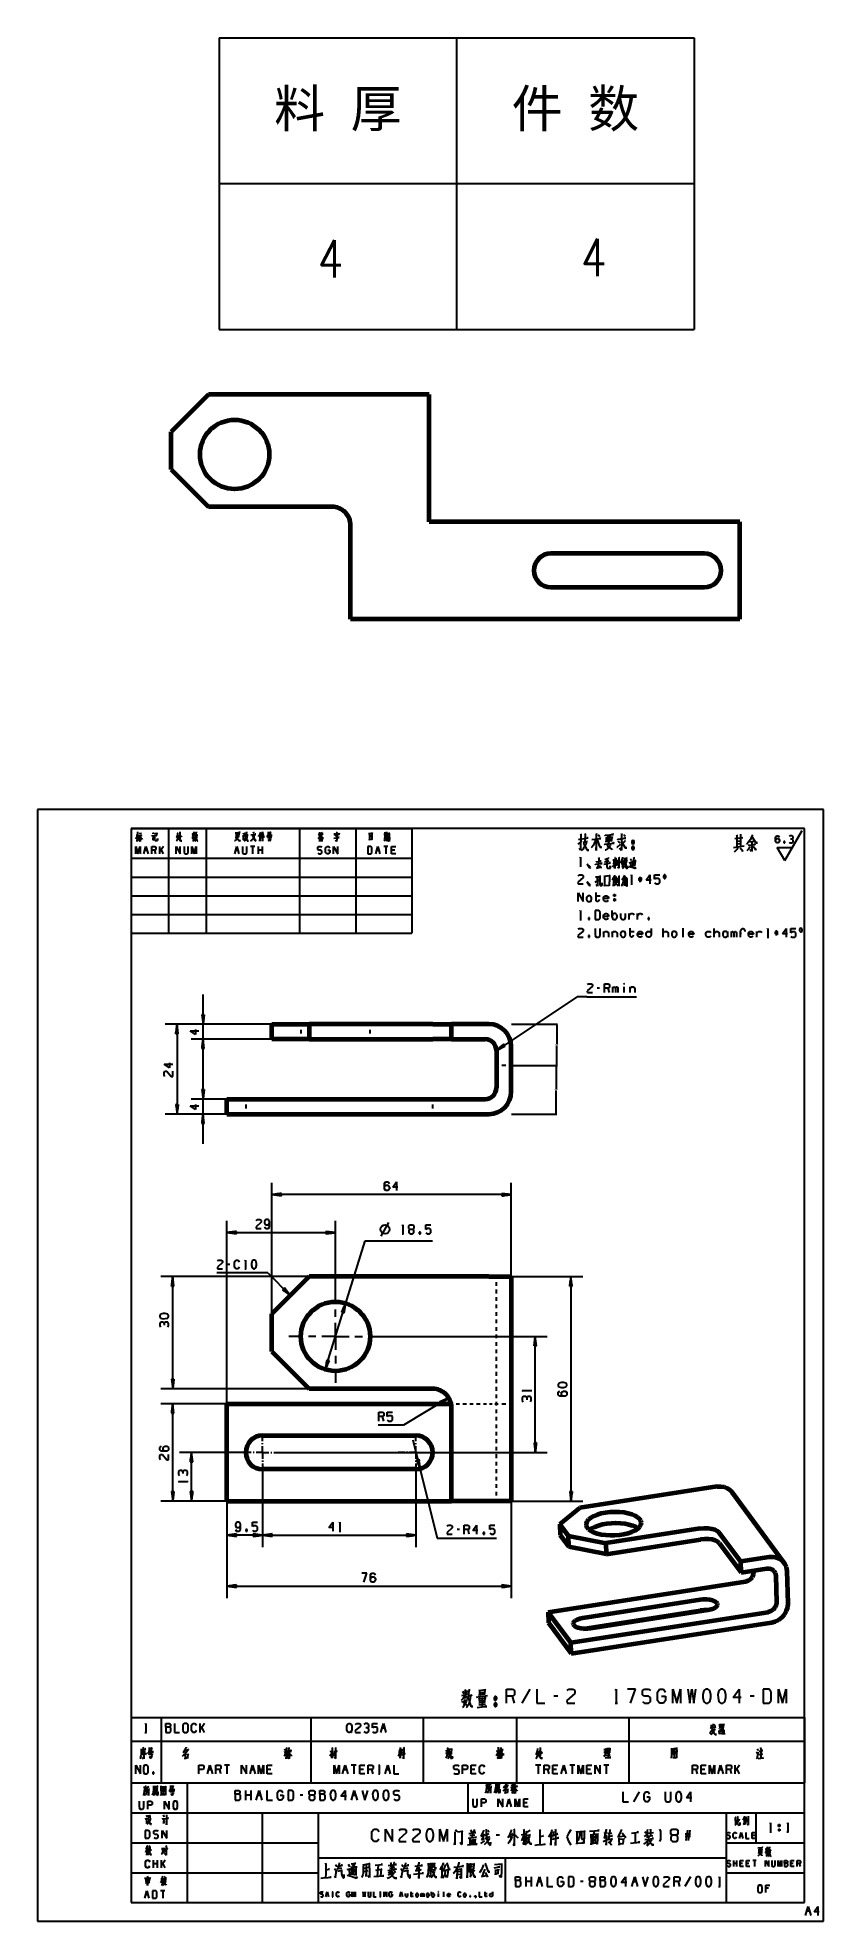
# Model space of a CAD drawing. Header units: millimetres. Extents: x 0 to 210, y 0 to 503.
import ezdxf
from ezdxf.enums import TextEntityAlignment as Align

# ---------------------------------------------------------------- set-up
doc = ezdxf.new("R2010")
doc.units = ezdxf.units.MM
doc.layers.get('0').update_dxf_attribs({"linetype": 'CONTINUOUS'})
doc.layers.get('Defpoints').update_dxf_attribs({"linetype": 'CONTINUOUS'})
doc.layers.add('101', color=7, linetype='CONTINUOUS', true_color=0xffffff)
doc.styles.add('DIM', font='romans.shx', dxfattribs={"width": 0.8, "bigfont": 'bigfont.shx'})
doc.dimstyles.get("Standard").update_dxf_attribs({"dimtxt": 0.18, "dimasz": 0.18, "dimexe": 0.18, "dimexo": 0.0625, "dimgap": 0.09, "dimtad": 0, "dimtih": 1, "dimtoh": 1, "dimdec": 4, "dimzin": 0, "dimdsep": 46, "dimtxsty": 'Standard', "dimcen": 0.09, "dimadec": 0, "dimazin": 0, "dimtfac": 1, "dimtdec": 4, "dimtofl": 0, "dimtmove": 0, "dimatfit": 3, "dimfxl": 0, "dimtolj": 1, "dimtzin": 0, "dimarcsym": 0})

msp = doc.modelspace()

# ---------------------------------------------------------------- blocks, each defined once
blk = doc.blocks.new('*D2')
at = {"color": 0, "lineweight": -2, "transparency": 16777216}
for p, q in [((126.66, 239.68), (138.96, 239.68)), ((138.78, 239.5), (138.78, 234.36)), ((138.78, 228.86), (138.78, 234)), ((126.66, 228.68), (138.96, 228.68))]:
    blk.add_line(p, q, dxfattribs=at)
at = {"color": 0, "transparency": 16777216}
for points in [[(138.75, 239.5), (138.81, 239.5), (138.78, 239.68)], [(138.75, 228.86), (138.81, 228.86), (138.78, 228.68)]]:
    blk.add_solid(points, dxfattribs=at)
at = {"layer": 'Defpoints', "color": 0, "transparency": 16777216}
for p in [(126.6, 239.68), (138.78, 239.68), (126.6, 228.68)]:
    blk.add_point(p, dxfattribs=at)
at = {"color": 0, "transparency": 16777216, "insert": (138.78, 234.18), "char_height": 0.18, "attachment_point": 5}
blk.add_mtext('\\A1;11.0000', dxfattribs=at)
blk = doc.blocks.new('*D3')
at = {"color": 0, "lineweight": -2, "transparency": 16777216}
for p, q in [((126.66, 228.68), (138.75, 228.68)), ((138.57, 228.5), (138.57, 222.36)), ((138.57, 215.86), (138.57, 222)), ((126.66, 215.68), (138.75, 215.68))]:
    blk.add_line(p, q, dxfattribs=at)
at = {"color": 0, "transparency": 16777216}
for points in [[(138.54, 228.5), (138.6, 228.5), (138.57, 228.68)], [(138.54, 215.86), (138.6, 215.86), (138.57, 215.68)]]:
    blk.add_solid(points, dxfattribs=at)
at = {"layer": 'Defpoints', "color": 0, "transparency": 16777216}
for p in [(126.6, 228.68), (126.6, 215.68), (138.57, 215.68)]:
    blk.add_point(p, dxfattribs=at)
at = {"color": 0, "transparency": 16777216, "insert": (138.57, 222.18), "char_height": 0.18, "attachment_point": 5}
blk.add_mtext('\\A1;13.0000', dxfattribs=at)
blk = doc.blocks.new('*T7')
at = {"color": 0, "linetype": 'ByBlock', "lineweight": -2, "transparency": 16777216}
for p, q in [((0, 0), (127, 0)), ((0, 0), (0, -78)), ((63.5, 0), (63.5, -78)), ((127, 0), (127, -78)), ((0, -39), (127, -39)), ((0, -78), (127, -78))]:
    blk.add_line(p, q, dxfattribs=at)
at = {"color": 0, "transparency": 16777216, "char_height": 10, "width": 60.5, "attachment_point": 5}
for s, insert in [('{\\fSimSun|b0|i0|c134|p2;料 厚}', (31.75, -19.5)), ('{\\fSimSun|b0|i0|c134|p2;件 数}', (95.25, -19.5))]:
    blk.add_mtext(s, dxfattribs=dict(at, insert=insert))
blk = doc.blocks.new('拆图参数')
blk.add_blockref('*T7', (-63.5, 78))
at = {"style": 'DIM', "width": 0.8}
blk.add_attdef('6', text='', height=10, dxfattribs=at).set_placement((-37.13, 18.91), align=Align.MIDDLE_LEFT)
blk.add_attdef('1', text='', height=10, dxfattribs=at).set_placement((36.65, 19.27), align=Align.MIDDLE_CENTER)

# ---------------------------------------------------------------- dimensions: what is measured, and where the dimension line sits
for base, p2, picture, middle in [((138.77682, 239.68286), (126.60194, 239.68286), '*D2', (138.77682, 234.18286)), ((138.57175, 215.68286), (126.60194, 215.68286), '*D3', (138.57175, 222.18286))]:
    dim = msp.add_linear_dim(base=base, p1=(126.60194, 228.68286), p2=p2, angle=90, dimstyle='Standard')
    dim.commit()
    dim.dimension.update_dxf_attribs({"geometry": picture, "text_midpoint": middle})

# ---------------------------------------------------------------- linework, layer by layer
at = {"layer": '101', "color": 151, "linetype": 'Continuous', "lineweight": 60}
for p, q in [((45.65117, 407.89424), (35.65117, 397.89424)), ((104.65117, 407.89424), (45.65117, 407.89424)), ((104.65117, 373.89422), (104.65117, 407.89424)), ((35.65117, 387.89424), (35.65117, 397.89424)), ((35.65117, 387.89424), (45.65117, 377.89424)), ((78.65117, 377.89424), (45.65117, 377.89424)), ((83.65117, 347.89422), (83.65117, 372.89422)), ((187.65117, 373.89422), (104.65117, 373.89422)), ((187.65117, 347.89422), (187.65117, 373.89422)), ((178.15117, 365.39422), (137.15117, 365.39422)), ((137.15117, 356.39423), (178.15117, 356.39423)), ((187.65117, 347.89422), (83.65117, 347.89422)), ((62.60194, 235.68286), (62.60194, 239.68286)), ((62.60194, 239.68286), (72.60194, 239.68286)), ((105.60194, 239.68286), (72.60194, 239.68286)), ((72.60194, 239.68286), (72.60194, 235.68286)), ((105.60194, 239.68286), (106.71455, 239.68286)), ((106.71455, 239.68286), (107.77135, 239.68286)), ((107.77135, 239.68286), (108.71939, 239.68286)), ((108.71939, 239.68286), (109.51109, 239.68286)), ((109.51109, 239.68286), (110.10678, 239.68286)), ((110.10678, 239.68286), (110.47658, 239.68286)), ((110.47658, 239.68286), (110.60194, 239.68286)), ((120.60194, 239.68286), (110.60194, 239.68286)), ((110.60194, 235.68286), (110.60194, 239.68286)), ((72.60194, 235.68286), (62.60194, 235.68286)), ((72.60194, 235.68286), (105.60194, 235.68286)), ((106.71455, 235.68286), (105.60194, 235.68286)), ((107.77135, 235.68286), (106.71455, 235.68286)), ((108.71939, 235.68286), (107.77135, 235.68286)), ((109.51109, 235.68286), (108.71939, 235.68286)), ((110.10678, 235.68286), (109.51109, 235.68286)), ((110.47658, 235.68286), (110.10678, 235.68286)), ((110.60194, 235.68286), (110.47658, 235.68286)), ((110.60194, 235.68286), (119.60194, 235.68286)), ((122.60194, 232.68286), (122.60194, 222.68288)), ((126.60194, 221.68286), (126.60194, 233.68286)), ((50.60194, 219.68286), (119.60194, 219.68286)), ((50.60194, 215.68286), (50.60194, 219.68286)), ((50.60194, 215.68286), (120.60194, 215.68286)), ((72.60194, 172.27106), (62.60194, 162.27106)), ((120.60194, 172.27106), (72.60194, 172.27106)), ((120.60194, 172.27106), (121.77248, 172.27106)), ((121.77248, 172.27106), (122.89804, 172.27106)), ((122.89804, 172.27106), (123.93536, 172.27106)), ((123.93536, 172.27106), (124.84458, 172.27106)), ((124.84458, 172.27106), (125.59076, 172.27106)), ((125.59076, 172.27106), (126.14521, 172.27106)), ((126.14521, 172.27106), (126.48665, 172.27106)), ((126.48665, 172.27106), (126.60194, 172.27106)), ((126.60194, 172.27106), (126.60194, 112.27104)), ((62.60194, 152.27106), (62.60194, 162.27106)), ((62.60194, 152.27106), (72.60194, 142.27106)), ((105.60194, 142.27106), (72.60194, 142.27106)), ((50.60194, 138.27104), (110.50041, 138.27104)), ((50.60194, 112.27104), (50.60194, 138.27104)), ((110.60194, 112.27104), (110.60194, 137.27104)), ((60.10194, 129.77104), (101.10194, 129.77104)), ((101.10194, 120.77105), (60.10194, 120.77105)), ((181.60759, 116.12477), (144.88342, 110.42998)), ((181.60759, 116.12477), (182.54903, 116.17828)), ((182.54903, 116.17828), (183.45692, 116.04556)), ((183.45692, 116.04556), (184.29291, 115.73219)), ((50.60194, 112.27104), (110.60175, 112.27104)), ((120.60194, 112.27104), (110.60194, 112.27104)), ((121.77248, 112.27104), (120.60194, 112.27104)), ((122.89804, 112.27104), (121.77248, 112.27104)), ((123.93536, 112.27104), (122.89804, 112.27104)), ((124.84458, 112.27104), (123.93536, 112.27104)), ((125.59076, 112.27104), (124.84458, 112.27104)), ((126.14521, 112.27104), (125.59076, 112.27104)), ((126.48665, 112.27104), (126.14521, 112.27104)), ((126.60194, 112.27104), (126.48665, 112.27104)), ((184.29291, 115.73219), (185.02167, 115.25143)), ((185.02167, 115.25143), (185.61244, 114.62356)), ((199.56111, 95.77604), (185.61249, 114.6235)), ((144.88342, 110.42998), (139.55733, 106.10231)), ((141.8821, 102.96107), (139.55733, 106.10231)), ((139.55733, 106.10231), (139.65508, 103.19784)), ((146.59015, 106.29957), (146.5874, 105.77383)), ((146.5874, 105.77383), (146.79672, 105.26135)), ((146.80487, 106.82343), (146.59015, 106.29957)), ((147.2254, 107.33035), (146.80487, 106.82343)), ((147.83961, 107.80574), (147.2254, 107.33035)), ((148.62988, 108.23594), (147.83961, 107.80574)), ((149.57344, 108.60855), (148.62988, 108.23594)), ((148.94202, 105.42699), (149.89857, 105.77779)), ((150.64316, 108.91287), (149.57344, 108.60855)), ((149.89857, 105.77779), (150.97018, 106.06087)), ((151.80824, 109.14013), (150.64316, 108.91287)), ((150.97018, 106.06087), (152.12721, 106.26838)), ((153.03522, 109.28381), (151.80824, 109.14013)), ((152.12721, 106.26838), (153.3376, 106.39458)), ((154.28874, 109.33974), (153.03522, 109.28381)), ((153.3376, 106.39458), (154.56789, 106.43597)), ((155.53276, 109.30637), (154.28874, 109.33974)), ((154.56789, 106.43597), (155.78404, 106.39142)), ((156.73151, 109.18461), (155.53276, 109.30637)), ((155.78404, 106.39142), (156.95236, 106.26215)), ((157.85048, 108.97798), (156.73151, 109.18461)), ((156.95236, 106.26215), (158.04056, 106.05173)), ((158.8575, 108.69243), (157.85048, 108.97798)), ((158.04056, 106.05173), (159.01849, 105.766)), ((159.72359, 108.33617), (158.8575, 108.69243)), ((159.01849, 105.766), (159.85913, 105.41286)), ((160.42383, 107.91944), (159.72359, 108.33617)), ((160.93806, 107.45424), (160.42383, 107.91944)), ((160.92729, 105.38902), (161.24606, 105.90627)), ((161.25153, 106.95395), (160.93806, 107.45424)), ((161.24606, 105.90627), (161.35519, 106.43297)), ((161.35519, 106.43297), (161.25153, 106.95395)), ((139.65508, 103.19784), (141.97984, 100.05659)), ((141.97984, 100.05659), (141.8821, 102.96107)), ((141.8821, 102.96107), (151.85773, 101.00625)), ((146.79672, 105.26135), (147.21207, 104.77686)), ((147.21207, 104.77686), (147.82152, 104.3343)), ((147.47604, 104.56258), (148.12698, 105.01814)), ((147.82152, 104.3343), (148.6075, 103.94641)), ((148.12698, 105.01814), (148.94202, 105.42699)), ((148.6075, 103.94641), (149.54744, 103.62434)), ((149.54744, 103.62434), (150.61427, 103.37737)), ((150.61427, 103.37737), (151.77733, 103.21259)), ((151.77733, 103.21259), (153.00313, 103.13474)), ((177.10558, 104.92142), (151.85773, 101.00625)), ((151.85773, 101.00625), (151.95549, 98.10177)), ((151.95549, 98.10177), (177.20332, 102.01694)), ((153.00313, 103.13474), (154.25642, 103.14606)), ((154.25642, 103.14606), (155.50114, 103.24623)), ((155.50114, 103.24623), (156.70149, 103.43237)), ((156.70149, 103.43237), (157.82295, 103.69911)), ((157.82295, 103.69911), (158.83322, 104.0388)), ((158.83322, 104.0388), (159.70326, 104.44166)), ((159.70326, 104.44166), (160.40805, 104.89608)), ((159.85913, 105.41286), (160.53918, 105.00209)), ((160.40805, 104.89608), (160.92729, 105.38902)), ((177.10558, 104.92142), (178.13528, 105.02144)), ((178.23303, 102.11695), (177.20332, 102.01694)), ((178.13528, 105.02144), (179.17404, 105.0076)), ((179.27179, 102.10313), (178.23303, 102.11695)), ((179.17404, 105.0076), (180.15103, 104.88086)), ((180.24878, 101.97637), (179.27179, 102.10313)), ((180.15103, 104.88086), (180.99971, 104.64984)), ((181.09746, 101.74536), (180.24878, 101.97637)), ((180.99971, 104.64984), (181.66222, 104.3303)), ((181.75995, 101.42582), (181.09746, 101.74536)), ((181.66222, 104.3303), (182.09341, 103.94401)), ((182.19116, 101.03952), (181.75995, 101.42582)), ((187.90533, 96.0909), (182.09341, 103.94401)), ((182.19116, 101.03952), (188.00307, 93.18642)), ((151.95549, 98.10177), (141.97984, 100.05659)), ((195.5562, 97.27731), (187.90533, 96.0909)), ((188.00307, 93.18642), (187.90533, 96.0909)), ((196.58134, 97.32648), (195.5562, 97.27731)), ((197.56245, 97.15472), (196.58134, 97.32648)), ((198.45032, 96.77065), (197.56245, 97.15472)), ((199.20041, 96.19351), (198.45032, 96.77065)), ((199.7751, 95.45226), (199.20041, 96.19351)), ((136.44449, 82.61724), (189.23544, 90.8035)), ((188.00307, 93.18642), (194.88884, 94.2542)), ((189.23544, 90.8035), (189.94113, 91.02011)), ((189.94113, 91.02011), (190.57057, 91.42875)), ((190.57057, 91.42875), (191.06215, 91.9894)), ((191.06215, 91.9894), (191.36772, 92.64722)), ((191.36772, 92.64722), (191.4574, 93.33779)), ((191.4574, 93.33779), (191.44453, 93.72008)), ((194.88884, 94.2542), (195.60172, 94.25757)), ((195.60172, 94.25757), (196.25197, 94.04737)), ((196.25197, 94.04737), (196.77599, 93.64419)), ((196.77599, 93.64419), (197.12242, 93.08749)), ((197.12242, 93.08749), (197.25742, 92.43176)), ((197.25742, 92.43176), (197.50179, 85.17056)), ((200.14561, 94.58406), (199.7751, 95.45226)), ((200.29333, 93.63245), (200.14561, 94.58406)), ((200.58658, 84.91901), (200.29333, 93.63245)), ((145.68886, 81.07427), (177.05739, 85.93858)), ((177.05739, 85.93858), (177.91176, 86.02528)), ((177.91176, 86.02528), (178.77722, 86.02478)), ((178.77722, 86.02478), (179.60356, 85.93712)), ((179.60356, 85.93712), (180.34271, 85.7674)), ((180.34271, 85.7674), (180.95174, 85.52547)), ((136.44449, 82.61724), (136.54224, 79.71275)), ((142.48888, 74.45), (136.44449, 82.61724)), ((142.48888, 74.45), (195.27985, 82.63628)), ((143.66888, 80.36475), (144.20869, 80.66425)), ((144.20869, 80.66425), (144.89531, 80.90543)), ((144.89531, 80.90543), (145.68886, 81.07427)), ((145.82974, 78.17648), (177.15515, 83.0341)), ((179.14969, 83.11147), (147.78114, 78.24716)), ((178.12843, 83.12593), (177.15515, 83.0341)), ((179.10719, 83.10484), (178.12843, 83.12593)), ((179.94324, 83.2803), (179.14969, 83.11147)), ((180.62985, 83.52149), (179.94324, 83.2803)), ((181.16966, 83.82099), (180.62985, 83.52149)), ((180.95174, 85.52547), (181.39523, 85.2254)), ((181.53127, 84.16141), (181.16966, 83.82099)), ((181.39523, 85.2254), (181.64745, 84.88463)), ((181.69368, 84.52296), (181.53127, 84.16141)), ((181.64745, 84.88463), (181.69368, 84.52296)), ((195.98553, 82.85287), (195.27985, 82.63628)), ((196.61496, 83.26151), (195.98553, 82.85287)), ((197.10652, 83.82218), (196.61496, 83.26151)), ((197.41212, 84.47999), (197.10652, 83.82218)), ((197.16049, 80.11807), (198.11992, 80.59074)), ((197.50179, 85.17056), (197.41212, 84.47999)), ((198.11992, 80.59074), (198.97284, 81.24477)), ((198.97284, 81.24477), (199.6765, 82.04733)), ((199.6765, 82.04733), (200.1956, 82.9582)), ((200.1956, 82.9582), (200.5041, 83.93169)), ((200.5041, 83.93169), (200.58658, 84.91901)), ((136.54224, 79.71275), (142.58662, 71.54552)), ((142.58662, 71.54552), (196.14268, 79.85043)), ((143.14488, 79.66278), (143.30728, 80.02433)), ((143.19112, 79.3011), (143.14488, 79.66278)), ((143.44331, 78.96033), (143.19112, 79.3011)), ((143.30728, 80.02433), (143.66888, 80.36475)), ((143.88683, 78.66026), (143.44331, 78.96033)), ((144.49583, 78.41834), (143.88683, 78.66026)), ((145.235, 78.24862), (144.49583, 78.41834)), ((146.06133, 78.16096), (145.235, 78.24862)), ((146.9268, 78.16047), (146.06133, 78.16096)), ((147.78114, 78.24716), (146.9268, 78.16047)), ((196.14268, 79.85043), (197.16049, 80.11807)), ((142.58662, 71.54552), (142.48888, 74.45))]:
    msp.add_line(p, q, dxfattribs=at)
at = {"layer": '101', "color": 133, "linetype": 'Continuous'}
for p, q in [((210, 297), (0, 297)), ((0, 297), (0, 0)), ((210, 0), (210, 297)), ((205, 292), (25, 292)), ((25, 292), (25, 5)), ((25, 292), (100.00001, 292)), ((25, 292), (100.00001, 292)), ((25, 292), (100.00001, 292)), ((25, 292), (25, 264.00003)), ((35, 292), (35, 264.00003)), ((45, 292), (45, 264.00003)), ((70, 292), (70, 264.00003)), ((85, 292), (85, 264.00003)), ((100.00001, 292), (100.00001, 264.00003)), ((205, 5), (205, 292)), ((25, 284.00003), (100.00001, 284.00003)), ((25, 279), (100.00001, 279)), ((25, 274), (100.00001, 274)), ((25, 269), (100.00001, 269)), ((25, 264.00003), (100.00001, 264.00003)), ((25, 37), (205, 37)), ((25, 37), (25, 5)), ((40, 37), (40, 5)), ((115, 37), (115, 29)), ((135, 37), (135, 29)), ((25, 29), (205, 29)), ((60, 29), (60, 5)), ((75, 29), (75, 5)), ((184, 29), (184, 5)), ((192, 29), (192, 21)), ((25, 21), (75, 21)), ((184, 21), (205, 21)), ((75, 17), (184, 17)), ((125, 17), (125, 5)), ((25, 13), (75, 13)), ((184, 13), (205, 13)), ((0, 0), (210, 0)), ((25, 5), (205, 5)), ((25, 5), (205, 5))]:
    msp.add_line(p, q, dxfattribs=at)
at = {"layer": '101', "color": 72, "linetype": 'Continuous'}
for p, q in [((26.3502, 289.34949), (26.23312, 289.14249)), ((26.26239, 285.17844), (26.26239, 287.14493)), ((26.26239, 287.14493), (26.81851, 285.17844)), ((26.33556, 290.17749), (26.96486, 290.3017)), ((26.48191, 289.61859), (26.3502, 289.34949)), ((26.59899, 289.90839), (26.48191, 289.61859)), ((26.67216, 290.1568), (26.59899, 289.90839)), ((26.61362, 288.70779), (26.64289, 288.93549)), ((26.62826, 288.50079), (26.61362, 288.70779)), ((26.65753, 288.89407), (26.62826, 288.50079)), ((26.67216, 291.06757), (26.65753, 288.89407)), ((26.70143, 289.94977), (26.92096, 289.68069)), ((26.81851, 285.17844), (27.37464, 287.14493)), ((27.16975, 289.57718), (26.86242, 288.95618)), ((26.99413, 289.99118), (27.9454, 290.13608)), ((27.38927, 288.52148), (27.11121, 288.85269)), ((27.11121, 288.85269), (27.38927, 288.56287)), ((27.12585, 290.61218), (27.71124, 290.73639)), ((27.18439, 289.65997), (27.16975, 289.57718)), ((27.37464, 289.99118), (27.41854, 289.86697)), ((27.37464, 287.14493), (27.37464, 285.17844)), ((27.40391, 288.60428), (27.38927, 288.52148)), ((27.41854, 288.832), (27.40391, 288.60428)), ((27.41854, 289.86697), (27.41854, 288.832)), ((27.6088, 289.57718), (27.87222, 289.16318)), ((27.91613, 288.99759), (27.81369, 289.26666)), ((27.87222, 289.16318), (27.91613, 288.99759)), ((28.38391, 285.17844), (28.94003, 287.14493)), ((28.94003, 287.14493), (29.49616, 285.17844)), ((30.50543, 285.17844), (30.50543, 287.14493)), ((30.50543, 287.14493), (31.33962, 287.14493)), ((30.5347, 289.99118), (30.91521, 290.09467)), ((30.69569, 290.88129), (30.8713, 290.71567)), ((30.76886, 288.832), (31.1201, 289.41156)), ((30.8274, 288.95618), (30.76886, 288.832)), ((30.85667, 290.1568), (30.8274, 288.95618)), ((30.91521, 290.09467), (30.85667, 290.1568)), ((30.8713, 290.71567), (30.91521, 290.63287)), ((30.91521, 290.52939), (30.90058, 290.67429)), ((30.91521, 290.63287), (30.91521, 290.52939)), ((31.19327, 290.63287), (31.86648, 290.73639)), ((31.22254, 290.21887), (31.25181, 289.90839)), ((31.82257, 290.05328), (31.25181, 289.99118)), ((31.25181, 289.90839), (31.25181, 289.20459)), ((31.25181, 289.20459), (31.26645, 288.9769)), ((31.26645, 288.9769), (31.29572, 288.87338)), ((31.29572, 288.87338), (31.33962, 288.81128)), ((31.33962, 288.81128), (31.41279, 288.76987)), ((31.33962, 287.14493), (31.61768, 286.95865)), ((31.41279, 288.76987), (31.52987, 288.74918)), ((31.52987, 288.74918), (31.66159, 288.72849)), ((31.61768, 286.95865), (31.61768, 286.35834)), ((31.66159, 288.72849), (32.02746, 288.79059)), ((31.82257, 290.79849), (31.73476, 290.05328)), ((31.73476, 290.05328), (31.82257, 290.05328)), ((31.86648, 290.73639), (31.82257, 290.79849)), ((32.02746, 288.79059), (31.99819, 289.3288)), ((31.99819, 289.3288), (31.99819, 288.79059)), ((32.62695, 285.17844), (32.62695, 287.14493)), ((33.59286, 287.14493), (32.62695, 285.77875)), ((37.09463, 289.59787), (37.00682, 289.43228)), ((37.00682, 285.17844), (37.00682, 287.14493)), ((37.00682, 287.14493), (38.11907, 285.17844)), ((37.09463, 288.66638), (37.02145, 288.56287)), ((37.18244, 289.80487), (37.09463, 289.59787)), ((37.19707, 288.81128), (37.09463, 288.66638)), ((37.25561, 290.0119), (37.18244, 289.80487)), ((37.28488, 288.9769), (37.19707, 288.81128)), ((37.34342, 290.3017), (37.25561, 290.0119)), ((37.28488, 290.09467), (37.7532, 290.17749)), ((37.28488, 289.80487), (38.22152, 288.62497)), ((37.40196, 289.1839), (37.28488, 288.9769)), ((37.4166, 290.71567), (37.34342, 290.3017)), ((37.47514, 289.37018), (37.40196, 289.1839)), ((37.43123, 290.8399), (37.4166, 290.71567)), ((37.56294, 289.59787), (37.47514, 289.37018)), ((37.62149, 289.76349), (37.56294, 289.59787)), ((37.68002, 290.03259), (37.62149, 289.76349)), ((37.70929, 290.21887), (37.68002, 290.03259)), ((37.7532, 290.17749), (37.70929, 290.21887)), ((37.97272, 291.04688), (38.01663, 290.94339)), ((37.97272, 289.22528), (38.00199, 289.45297)), ((37.98736, 289.12177), (37.97272, 289.22528)), ((38.00199, 290.8399), (37.98736, 289.12177)), ((38.01663, 290.94339), (38.00199, 290.8399)), ((38.23615, 288.66638), (38.07516, 288.81128)), ((38.10443, 290.1568), (38.13371, 290.13608)), ((38.11907, 285.17844), (38.11907, 287.14493)), ((38.13371, 290.13608), (38.39713, 289.80487)), ((38.22152, 288.62497), (38.55812, 288.64569)), ((38.54348, 288.64569), (38.23615, 288.66638)), ((38.39713, 289.80487), (38.47031, 289.68069)), ((38.55812, 288.64569), (38.54348, 288.64569)), ((39.12834, 287.14493), (39.12834, 285.57172)), ((40.24059, 285.57172), (40.24059, 287.14493)), ((41.35231, 289.63928), (41.22059, 289.49438)), ((41.24986, 285.17844), (41.24986, 287.14493)), ((41.24986, 287.14493), (41.80599, 285.17844)), ((41.33767, 290.21887), (42.12796, 290.38449)), ((41.33767, 289.30807), (41.96698, 289.45297)), ((41.48402, 289.80487), (41.35231, 289.63928)), ((41.48402, 288.58359), (41.41085, 288.52148)), ((41.42548, 290.79849), (41.5572, 290.57077)), ((41.61573, 290.0119), (41.48402, 289.80487)), ((41.58646, 288.70779), (41.48402, 288.58359)), ((41.5572, 290.57077), (41.58646, 290.42587)), ((41.71818, 289.65997), (41.5572, 289.08038)), ((41.5572, 289.08038), (41.65964, 289.039)), ((41.70354, 288.832), (41.58646, 288.70779)), ((41.74745, 290.23956), (41.61573, 290.0119)), ((41.65964, 289.039), (41.77672, 288.99759)), ((41.80599, 289.039), (41.70354, 288.832)), ((41.73281, 291.06757), (41.76208, 290.92267)), ((41.73281, 289.92908), (41.76208, 290.05328)), ((41.76208, 289.78418), (41.73281, 289.92908)), ((41.76208, 290.92267), (41.76208, 289.78418)), ((41.76208, 290.19818), (41.9377, 290.07397)), ((41.77672, 288.99759), (41.8938, 288.93549)), ((41.90843, 289.30807), (41.80599, 289.039)), ((41.80599, 285.17844), (42.36212, 287.14493)), ((41.8938, 288.93549), (42.04015, 288.85269)), ((42.02551, 290.81918), (41.90843, 290.34308)), ((41.98161, 289.55649), (41.90843, 289.30807)), ((42.01088, 288.56287), (41.92307, 288.48007)), ((41.9377, 290.07397), (42.02551, 289.97049)), ((41.96698, 289.45297), (41.98161, 289.63928)), ((41.98161, 289.63928), (41.98161, 289.55649)), ((42.12796, 288.72849), (42.01088, 288.56287)), ((42.02551, 290.92267), (42.02551, 290.81918)), ((42.09869, 289.68069), (42.08405, 289.61859)), ((42.17186, 289.90839), (42.09869, 289.68069)), ((42.2304, 288.91476), (42.12796, 288.72849)), ((42.2304, 290.1568), (42.17186, 289.90839)), ((42.21577, 289.88766), (42.24504, 289.84628)), ((42.27431, 290.46729), (42.2304, 290.1568)), ((42.34748, 289.16318), (42.2304, 288.91476)), ((42.24504, 290.1568), (42.78653, 290.28098)), ((42.24504, 289.84628), (42.39138, 289.26666)), ((42.31821, 290.75708), (42.27431, 290.46729)), ((42.33285, 290.9848), (42.31821, 290.75708)), ((42.33285, 291.10898), (42.33285, 290.9848)), ((42.40602, 289.34949), (42.34748, 289.16318)), ((42.36212, 287.14493), (42.36212, 285.17844)), ((42.39138, 289.26666), (42.49383, 288.99759)), ((42.44992, 289.55649), (42.40602, 289.34949)), ((42.49383, 289.80487), (42.44992, 289.55649)), ((42.53773, 290.1568), (42.49383, 289.80487)), ((42.49383, 288.99759), (42.59628, 288.70779)), ((42.62555, 288.6871), (42.55237, 288.81128)), ((42.59628, 288.70779), (42.62555, 288.64569)), ((42.84507, 288.66638), (42.62555, 288.6871)), ((42.62555, 288.64569), (42.84507, 288.66638)), ((52.68953, 288.66638), (52.64563, 288.64569)), ((52.66027, 285.17844), (53.21639, 287.14493)), ((52.79198, 288.72849), (52.68953, 288.66638)), ((52.76271, 290.81918), (52.82125, 290.77777)), ((52.89442, 288.79059), (52.79198, 288.72849)), ((52.82125, 290.77777), (52.85052, 290.79849)), ((52.82125, 289.59787), (52.89442, 289.59787)), ((52.85052, 290.79849), (54.10912, 290.94339)), ((52.89442, 289.59787), (53.17248, 289.37018)), ((52.99686, 288.85269), (52.89442, 288.79059)), ((52.99686, 290.59149), (53.04077, 290.40518)), ((53.07004, 288.93549), (52.99686, 288.85269)), ((53.02613, 289.70139), (53.8896, 289.84628)), ((53.04077, 289.65997), (53.02613, 289.70139)), ((53.87496, 290.52939), (53.04077, 290.42587)), ((53.04077, 290.40518), (53.04077, 290.0119)), ((53.04077, 290.0119), (53.04077, 289.65997)), ((53.14321, 289.01828), (53.07004, 288.93549)), ((53.20176, 289.10107), (53.14321, 289.01828)), ((53.17248, 290.09467), (53.69934, 290.17749)), ((53.17248, 289.37018), (53.40664, 289.16318)), ((53.27493, 289.20459), (53.20176, 289.10107)), ((53.21639, 287.14493), (53.77252, 285.17844)), ((53.31884, 289.30807), (53.27493, 289.20459)), ((53.36274, 289.43228), (53.31884, 289.30807)), ((53.37737, 289.55649), (53.36274, 289.43228)), ((53.39201, 289.65997), (53.37737, 289.55649)), ((53.40664, 289.84628), (53.39201, 289.65997)), ((53.42128, 290.17749), (53.40664, 289.84628)), ((53.40664, 289.16318), (53.62616, 288.9769)), ((53.43591, 290.8399), (53.42128, 290.17749)), ((53.62616, 288.9769), (53.90423, 288.70779)), ((53.80179, 289.84628), (53.8896, 290.63287)), ((53.8896, 289.84628), (53.80179, 289.84628)), ((53.91887, 288.70779), (53.81642, 288.79059)), ((53.91887, 290.57077), (53.87496, 290.52939)), ((53.8896, 290.63287), (53.91887, 290.57077)), ((53.90423, 288.70779), (54.2262, 288.74918)), ((54.06521, 290.96408), (53.91887, 290.92267)), ((54.2262, 288.74918), (53.91887, 288.70779)), ((54.10912, 290.94339), (54.06521, 290.96408)), ((54.78178, 287.14493), (54.78178, 285.57172)), ((54.88423, 290.57077), (55.46962, 290.67429)), ((54.9135, 288.87338), (55.36718, 289.43228)), ((54.97204, 289.92908), (54.94277, 290.11539)), ((54.94277, 290.11539), (54.97204, 289.88766)), ((54.97204, 289.88766), (54.95741, 288.95618)), ((55.41108, 290.0119), (54.97204, 289.92908)), ((55.22083, 288.62497), (55.13302, 288.58359)), ((55.30864, 288.66638), (55.22083, 288.62497)), ((55.42572, 288.76987), (55.30864, 288.66638)), ((55.41108, 290.73639), (55.33791, 290.0119)), ((55.33791, 290.0119), (55.41108, 290.0119)), ((55.46962, 290.67429), (55.41108, 290.73639)), ((55.46962, 289.72208), (55.41108, 289.57718)), ((55.5428, 288.87338), (55.42572, 288.76987)), ((55.52817, 289.88766), (55.46962, 289.72208)), ((55.61598, 290.11539), (55.52817, 289.88766)), ((55.5428, 289.80487), (55.58671, 289.78418)), ((55.64524, 289.01828), (55.5428, 288.87338)), ((55.58671, 289.78418), (56.04039, 288.66638)), ((55.73306, 290.46729), (55.61598, 290.11539)), ((55.61598, 290.07397), (56.27455, 290.19818)), ((55.73306, 289.16318), (55.64524, 289.01828)), ((55.82086, 290.79849), (55.73306, 290.46729)), ((55.80623, 289.30807), (55.73306, 289.16318)), ((55.86477, 289.47369), (55.80623, 289.30807)), ((55.85013, 291.04688), (55.82086, 290.79849)), ((55.92331, 289.65997), (55.86477, 289.47369)), ((55.89404, 285.57172), (55.89404, 287.14493)), ((55.98185, 289.99118), (55.92331, 289.65997)), ((55.98185, 290.11539), (55.98185, 289.99118)), ((56.05502, 288.70779), (55.98185, 288.832)), ((56.04039, 288.66638), (56.31845, 288.64569)), ((56.31845, 288.64569), (56.05502, 288.70779)), ((56.20137, 290.21887), (56.08429, 290.17749)), ((56.27455, 290.19818), (56.20137, 290.21887)), ((58.01556, 287.14493), (56.90331, 287.14493)), ((57.06429, 288.6871), (56.93258, 288.58359)), ((57.02039, 290.28098), (58.29362, 290.42587)), ((57.18137, 288.81128), (57.06429, 288.6871)), ((57.31309, 288.93549), (57.18137, 288.81128)), ((57.41553, 289.08038), (57.31309, 288.93549)), ((57.34236, 290.05328), (57.4009, 290.0119)), ((57.4009, 290.0119), (58.10337, 288.74918)), ((57.50334, 289.1839), (57.41553, 289.08038)), ((57.45943, 287.14493), (57.45943, 285.17844)), ((57.51797, 289.22528), (57.50334, 289.1839)), ((57.64969, 289.43228), (57.51797, 289.22528)), ((57.56188, 291.02618), (57.66432, 290.8399)), ((57.7375, 289.68069), (57.64969, 289.43228)), ((57.66432, 290.8399), (57.70823, 290.71567)), ((57.70823, 290.71567), (57.7375, 290.59149)), ((57.81067, 289.90839), (57.7375, 289.68069)), ((57.88385, 290.19818), (57.81067, 289.90839)), ((57.88385, 290.32239), (57.88385, 290.19818)), ((58.118, 288.76987), (58.01556, 288.89407)), ((58.10337, 288.74918), (58.42534, 288.6871)), ((58.20581, 290.44659), (58.118, 290.40518)), ((58.42534, 288.6871), (58.118, 288.76987)), ((58.29362, 290.42587), (58.20581, 290.44659)), ((59.0541, 289.92908), (58.99556, 289.84628)), ((59.02483, 285.17844), (59.02483, 287.14493)), ((59.14191, 290.05328), (59.0541, 289.92908)), ((59.25899, 290.23956), (59.14191, 290.05328)), ((59.37607, 290.46729), (59.25899, 290.23956)), ((59.47851, 290.71567), (59.37607, 290.46729)), ((59.37607, 290.40518), (59.3907, 289.16318)), ((59.37607, 288.6871), (59.3907, 288.91476)), ((59.3907, 288.56287), (59.37607, 288.6871)), ((59.3907, 289.16318), (59.3907, 288.81128)), ((59.3907, 288.81128), (59.3907, 288.56287)), ((59.55169, 290.9848), (59.47851, 290.71567)), ((59.56632, 289.49438), (60.6054, 289.70139)), ((59.6395, 289.88766), (59.59559, 289.76349)), ((59.69804, 290.09467), (59.6395, 289.88766)), ((59.75658, 290.38449), (59.69804, 290.09467)), ((59.80048, 290.71567), (59.75658, 290.38449)), ((59.80048, 290.13608), (60.47369, 290.32239)), ((60.07854, 291.06757), (60.12244, 290.9848)), ((60.12244, 290.9848), (60.09318, 291.02618)), ((60.09318, 291.02618), (60.10781, 288.54218)), ((60.09318, 288.72849), (60.10781, 289.039)), ((60.10781, 288.54218), (60.09318, 288.72849)), ((60.13708, 285.17844), (60.13708, 287.14493)), ((60.40051, 290.32239), (60.28343, 290.26028)), ((60.47369, 290.32239), (60.40051, 290.32239)), ((60.53222, 289.72208), (60.40051, 289.65997)), ((60.6054, 289.70139), (60.53222, 289.72208)), ((61.17562, 289.86697), (61.36588, 289.86697)), ((61.36588, 289.86697), (61.74638, 289.90839)), ((61.57077, 291.06757), (61.6293, 290.81918)), ((61.60004, 289.49438), (62.37568, 289.61859)), ((61.6293, 289.41156), (61.60004, 289.49438)), ((62.18543, 290.90198), (61.6293, 290.81918)), ((61.6293, 290.81918), (61.6293, 290.09467)), ((61.6293, 290.28098), (62.33178, 290.38449)), ((61.6293, 290.09467), (61.6293, 290.28098)), ((61.73175, 289.90839), (61.6293, 289.41156)), ((61.98055, 288.58359), (61.71711, 289.05969)), ((61.71711, 289.05969), (61.99518, 288.62497)), ((61.74638, 289.90839), (62.68302, 290.05328)), ((62.00982, 288.60428), (61.98055, 288.58359)), ((62.05372, 288.70779), (62.00982, 288.60428)), ((62.11226, 288.85269), (62.05372, 288.70779)), ((62.18543, 289.039), (62.11226, 288.85269)), ((62.28788, 290.92267), (62.18543, 290.90198)), ((62.24397, 289.26666), (62.18543, 289.039)), ((62.2147, 290.38449), (62.24397, 290.90198)), ((62.33178, 290.38449), (62.2147, 290.38449)), ((62.24397, 290.90198), (62.25861, 290.9848)), ((62.33178, 289.61859), (62.24397, 289.26666)), ((62.25861, 290.9848), (62.28788, 290.92267)), ((62.37568, 289.61859), (62.33178, 289.70139)), ((62.33178, 289.70139), (62.33178, 289.61859)), ((62.58057, 290.07397), (62.43422, 290.03259)), ((62.68302, 290.05328), (62.58057, 290.07397)), ((74.95531, 289.26666), (74.85287, 289.16318)), ((74.85287, 286.95865), (75.14556, 287.14493)), ((74.85287, 286.35834), (74.85287, 286.95865)), ((75.05775, 289.37018), (74.95531, 289.26666)), ((75.13093, 290.28098), (75.01385, 290.07397)), ((75.26264, 289.59787), (75.05775, 289.37018)), ((75.11629, 288.62497), (76.22855, 288.72849)), ((75.23337, 290.52939), (75.13093, 290.28098)), ((75.14556, 287.14493), (75.70168, 287.14493)), ((75.35045, 290.8399), (75.23337, 290.52939)), ((75.248, 290.57077), (75.67242, 290.63287)), ((75.37972, 289.78418), (75.26264, 289.59787)), ((75.30655, 289.26666), (75.37972, 288.99759)), ((75.36509, 290.9848), (75.35045, 290.8399)), ((75.35045, 290.55008), (75.4529, 290.23956)), ((75.8334, 289.63928), (75.36509, 289.55649)), ((75.37972, 288.87338), (75.36509, 289.039)), ((75.39436, 289.82559), (75.37972, 289.78418)), ((75.37972, 288.99759), (75.37972, 288.87338)), ((75.62851, 290.19818), (75.39436, 289.82559)), ((75.58461, 289.43228), (75.64315, 289.12177)), ((75.61388, 290.1568), (76.19927, 289.37018)), ((75.61388, 288.95618), (75.61388, 289.1839)), ((75.64315, 289.12177), (75.61388, 288.95618)), ((75.64315, 290.3017), (75.62851, 290.19818)), ((75.70168, 287.14493), (75.97975, 286.95865)), ((75.92121, 290.88129), (75.74559, 290.3017)), ((75.95049, 289.26666), (75.77486, 288.6871)), ((75.81876, 290.5087), (76.34562, 290.61218)), ((75.90658, 290.9848), (75.92121, 290.88129)), ((75.95049, 289.41156), (75.95049, 289.26666)), ((75.97975, 290.48798), (76.11147, 290.1568)), ((76.15537, 288.72849), (75.99438, 288.70779)), ((76.19927, 289.39087), (76.0822, 289.5358)), ((76.22855, 288.72849), (76.15537, 288.72849)), ((76.43343, 289.37018), (76.19927, 289.39087)), ((76.19927, 289.37018), (76.43343, 289.37018)), ((76.97438, 286.75162), (77.26708, 287.14493)), ((77.26708, 287.14493), (77.80858, 287.14493)), ((77.80858, 287.14493), (78.08664, 286.75162)), ((79.11054, 285.17844), (79.11054, 287.14493)), ((79.11054, 287.14493), (80.22279, 285.17844)), ((79.19835, 289.41156), (80.57404, 289.59787)), ((79.3008, 290.21887), (79.27152, 290.11539)), ((79.33006, 290.34308), (79.3008, 290.21887)), ((79.3447, 290.5087), (79.33006, 290.34308)), ((79.3447, 290.73639), (79.3447, 290.5087)), ((79.3447, 290.48798), (80.57404, 290.63287)), ((79.49105, 290.07397), (80.25207, 290.17749)), ((79.85692, 288.52148), (79.6374, 288.87338)), ((79.6374, 288.87338), (79.87156, 288.56287)), ((79.78374, 291.08829), (79.88619, 290.96408)), ((79.87156, 288.56287), (79.85692, 288.52148)), ((79.87156, 289.86697), (79.90083, 289.76349)), ((79.90083, 288.64569), (79.87156, 288.56287)), ((79.88619, 290.96408), (79.93009, 290.8606)), ((79.90083, 289.76349), (79.93009, 289.63928)), ((79.91546, 288.74918), (79.90083, 288.64569)), ((80.20816, 290.23956), (79.91546, 289.72208)), ((79.93009, 288.85269), (79.91546, 288.74918)), ((79.93009, 290.8606), (79.94473, 290.77777)), ((79.93009, 289.63928), (79.94473, 289.43228)), ((79.94473, 288.99759), (79.93009, 288.85269)), ((79.94473, 290.77777), (79.95937, 290.69498)), ((79.94473, 289.43228), (79.94473, 289.22528)), ((79.94473, 289.22528), (79.94473, 288.99759)), ((80.25207, 290.17749), (80.20816, 290.23956)), ((80.22279, 285.17844), (80.22279, 287.14493)), ((80.48622, 289.61859), (80.28133, 289.55649)), ((80.5594, 290.67429), (80.36914, 290.26028)), ((80.57404, 289.59787), (80.48622, 289.61859)), ((80.57404, 290.63287), (80.5594, 290.67429)), ((89.06783, 287.14493), (88.24828, 287.14493)), ((88.24828, 287.14493), (88.24828, 285.17844)), ((88.61415, 290.79849), (88.64342, 290.59149)), ((88.64342, 290.59149), (88.65805, 290.13608)), ((89.43371, 290.71567), (88.65805, 290.57077)), ((88.65805, 290.13608), (88.67269, 289.65997)), ((88.67269, 289.82559), (89.24345, 289.94977)), ((88.67269, 289.65997), (88.67269, 289.59787)), ((88.67269, 289.59787), (88.67269, 289.26666)), ((88.67269, 289.26666), (88.67269, 288.832)), ((88.67269, 288.9769), (89.24345, 289.10107)), ((88.67269, 288.832), (88.67269, 288.9769)), ((89.18491, 289.97049), (89.05319, 289.88766)), ((89.36053, 286.75162), (89.06783, 287.14493)), ((89.24345, 289.94977), (89.18491, 289.97049)), ((89.24345, 289.10107), (89.36053, 288.95618)), ((89.36053, 288.95618), (89.3898, 289.14249)), ((89.3898, 289.39087), (89.40443, 289.86697)), ((89.3898, 289.14249), (89.3898, 289.39087)), ((89.40443, 289.86697), (89.41908, 290.36377)), ((89.41908, 290.36377), (89.41908, 290.77777)), ((89.41908, 290.77777), (89.43371, 290.71567)), ((90.3698, 285.17844), (90.92593, 287.14493)), ((90.92593, 287.14493), (91.48205, 285.17844)), ((93.60357, 287.14493), (92.49132, 287.14493)), ((92.52059, 289.24597), (93.42796, 289.41156)), ((92.62303, 288.66638), (92.52059, 288.56287)), ((92.56449, 290.42587), (93.42796, 290.55008)), ((92.72547, 288.81128), (92.62303, 288.66638)), ((92.84255, 289.01828), (92.72547, 288.81128)), ((92.79865, 290.9848), (92.82792, 290.8606)), ((92.82792, 290.8606), (92.82792, 289.30807)), ((92.84255, 290.07397), (93.10599, 290.13608)), ((92.85719, 289.12177), (92.84255, 289.01828)), ((92.85719, 289.72208), (93.09135, 289.78418)), ((93.04745, 287.14493), (93.04745, 285.17844)), ((93.09135, 289.1839), (93.25233, 288.93549)), ((93.2377, 290.9848), (93.19379, 289.37018)), ((93.25233, 288.832), (93.19379, 289.01828)), ((93.20844, 291.10898), (93.2377, 290.9848)), ((93.38405, 288.79059), (93.22307, 288.48007)), ((93.25233, 288.93549), (93.25233, 288.832)), ((93.38405, 289.43228), (93.32551, 289.37018)), ((93.42796, 289.41156), (93.38405, 289.43228)), ((93.47186, 288.99759), (93.38405, 288.79059)), ((93.54503, 289.3288), (93.47186, 288.99759)), ((93.54503, 290.81918), (93.58894, 290.59149)), ((93.5743, 289.63928), (93.54503, 289.3288)), ((93.58894, 290.13608), (93.5743, 289.63928)), ((93.5743, 289.51511), (93.60357, 289.51511)), ((93.58894, 290.57077), (94.02799, 290.67429)), ((93.58894, 290.59149), (93.58894, 290.13608)), ((93.60357, 290.05328), (93.85236, 290.11539)), ((93.60357, 289.51511), (93.83773, 289.57718)), ((93.9548, 288.50079), (93.73528, 288.76987)), ((93.73528, 288.76987), (93.94017, 288.58359)), ((93.96944, 288.56287), (93.9548, 288.50079)), ((93.98408, 288.76987), (93.96944, 288.56287)), ((94.02799, 290.67429), (93.98408, 290.73639)), ((93.98408, 290.73639), (93.98408, 290.09467)), ((93.98408, 290.09467), (93.98408, 290.05328)), ((93.98408, 290.05328), (93.99871, 289.12177)), ((93.99871, 289.12177), (93.98408, 288.76987)), ((94.61285, 285.17844), (94.61285, 287.14493)), ((94.61285, 287.14493), (95.7251, 287.14493)), ((144.49641, 287.73526), (145.55692, 288.56024)), ((144.54944, 289.01025), (145.50389, 289.27277)), ((145.1062, 290.51025), (145.15923, 290.32278)), ((145.15923, 290.32278), (145.13271, 286.61026)), ((145.71599, 289.16025), (147.12114, 289.42276)), ((145.79552, 288.29776), (146.85602, 288.48526)), ((145.79552, 287.99777), (145.87506, 287.96027)), ((145.87506, 287.96027), (146.85602, 286.19775)), ((146.11366, 286.94775), (145.92809, 286.68527)), ((146.24625, 287.17276), (146.11366, 286.94775)), ((146.21973, 290.66025), (146.32578, 290.47275)), ((146.29926, 290.51025), (146.24625, 288.41028)), ((146.3788, 287.39777), (146.24625, 287.17276)), ((146.32578, 290.47275), (146.29926, 290.51025)), ((146.48485, 287.66025), (146.3788, 287.39777)), ((146.61742, 287.99777), (146.48485, 287.66025)), ((146.72346, 288.37277), (146.61742, 287.99777)), ((146.80301, 288.59778), (146.72346, 288.37277)), ((146.85602, 288.48526), (146.80301, 288.59778)), ((146.98859, 289.46027), (146.85602, 289.38525)), ((147.12114, 289.42276), (146.98859, 289.46027)), ((148.20276, 287.09778), (147.93764, 286.76025)), ((148.14973, 289.01025), (150.50935, 289.31027)), ((148.46788, 287.43527), (148.20276, 287.09778)), ((148.7065, 287.92276), (148.46788, 287.43527)), ((148.89209, 288.26025), (148.7065, 287.92276)), ((148.91859, 288.33527), (148.89209, 288.26025)), ((149.15721, 289.08527), (148.91859, 288.33527)), ((149.23674, 290.62277), (149.34279, 290.43527)), ((149.28978, 286.31027), (149.31628, 286.91028)), ((149.34279, 290.43527), (149.31628, 290.51025)), ((149.31628, 290.51025), (149.31628, 286.04776)), ((149.44885, 289.16025), (150.29726, 286.98526)), ((149.7935, 290.32278), (150.00562, 290.09775)), ((150.00562, 290.09775), (150.11166, 289.91028)), ((150.11166, 289.91028), (150.19119, 289.72278)), ((150.32376, 287.06024), (150.16469, 287.36026)), ((150.40331, 289.34778), (150.19119, 289.27277)), ((150.29726, 286.98526), (150.74796, 286.87277)), ((150.74796, 286.87277), (150.32376, 287.06024)), ((150.50935, 289.31027), (150.40331, 289.34778)), ((151.43188, 287.84775), (151.53793, 287.77277)), ((151.53793, 287.77277), (151.61746, 287.77277)), ((151.56445, 290.17276), (151.64398, 290.09775)), ((151.61746, 287.77277), (154.08313, 288.07275)), ((151.64398, 290.09775), (151.72353, 290.17276)), ((151.72353, 290.17276), (153.87103, 290.39777)), ((151.85609, 289.68527), (151.9091, 289.42276)), ((151.9091, 289.42276), (151.96214, 288.33527)), ((151.9091, 288.56024), (153.55289, 288.74777)), ((151.96214, 288.33527), (151.9091, 288.56024)), ((153.55289, 289.64777), (151.93562, 289.46027)), ((152.65146, 288.44775), (152.20074, 287.24777)), ((152.20074, 287.24777), (152.38634, 287.13525)), ((152.33331, 290.09775), (152.41286, 289.94775)), ((152.38634, 287.13525), (152.89008, 286.83527)), ((152.41286, 289.94775), (152.41286, 288.59778)), ((152.75751, 286.98526), (152.57191, 286.76025)), ((152.65146, 288.56024), (152.65146, 288.44775)), ((152.91658, 287.24777), (152.75751, 286.98526)), ((152.9431, 289.98526), (152.86356, 288.67276)), ((152.89008, 290.13528), (152.9431, 289.98526)), ((153.04915, 287.51028), (152.91658, 287.24777)), ((153.1552, 287.92276), (153.04915, 287.51028)), ((153.44684, 288.74777), (153.52638, 289.76025)), ((153.55289, 288.74777), (153.44684, 288.74777)), ((153.76498, 290.43527), (153.49986, 290.36026)), ((153.52638, 289.76025), (153.55289, 289.64777)), ((153.95058, 288.11026), (153.73848, 288.03528)), ((153.87103, 290.39777), (153.76498, 290.43527)), ((154.08313, 288.07275), (153.95058, 288.11026)), ((154.82008, 286.94775), (154.92613, 286.94775)), ((154.92613, 289.12277), (155.00568, 289.04776)), ((154.92613, 286.94775), (155.77454, 287.77277)), ((155.00568, 289.04776), (155.08522, 289.08527)), ((155.08522, 289.08527), (157.20621, 289.34778)), ((155.13823, 288.67276), (155.45639, 288.33527)), ((155.45639, 288.33527), (155.56244, 288.11026)), ((155.93361, 290.58527), (156.14571, 290.28525)), ((156.14571, 290.28525), (156.06616, 290.32278)), ((156.06616, 290.32278), (156.06616, 286.83527)), ((156.06616, 288.48526), (157.02061, 286.79776)), ((156.91457, 288.56024), (156.3578, 287.99777)), ((156.56992, 290.36026), (156.83504, 290.06027)), ((157.04713, 289.38525), (156.72899, 289.31027)), ((157.04713, 286.83527), (156.80852, 287.09778)), ((156.83504, 290.06027), (156.91457, 289.83527)), ((156.94109, 288.74777), (156.91457, 288.56024)), ((157.20621, 289.34778), (157.04713, 289.38525)), ((159.03017, 288.78525), (158.81807, 288.48526)), ((158.81807, 288.48526), (158.81807, 288.14777)), ((158.81807, 288.14777), (159.03017, 287.84775)), ((159.03017, 287.21027), (158.81807, 286.87277)), ((158.81807, 286.87277), (158.81807, 286.57275)), ((159.26878, 288.78525), (159.03017, 288.78525)), ((159.26878, 288.48526), (159.03017, 288.48526)), ((159.26878, 288.14777), (159.03017, 288.48526)), ((159.03017, 288.48526), (159.03017, 288.14777)), ((159.03017, 288.14777), (159.26878, 288.14777)), ((159.03017, 287.84775), (159.26878, 287.84775)), ((159.26878, 287.21027), (159.03017, 287.21027)), ((159.03017, 286.87277), (159.03017, 286.57275)), ((159.26878, 286.87277), (159.03017, 286.87277)), ((159.03017, 286.87277), (159.26878, 286.57275)), ((159.48088, 288.48526), (159.26878, 288.78525)), ((159.26878, 288.14777), (159.26878, 288.48526)), ((159.26878, 287.84775), (159.48088, 288.14777)), ((159.48088, 286.87277), (159.26878, 287.21027)), ((159.26878, 286.57275), (159.26878, 286.87277)), ((159.48088, 288.14777), (159.48088, 288.48526)), ((159.48088, 286.57275), (159.48088, 286.87277)), ((185.99179, 286.92648), (188.88167, 287.30148)), ((186.33646, 289.2515), (188.45746, 289.55148)), ((186.81367, 290.30148), (186.8667, 290.11398)), ((186.8667, 290.11398), (186.91974, 287.11398)), ((186.89322, 287.86398), (187.60905, 287.939)), ((186.91974, 288.539), (187.63556, 288.689)), ((187.84766, 290.41397), (187.87418, 290.30148)), ((187.87418, 290.30148), (187.84766, 287.189)), ((189.59209, 287.82648), (189.43301, 287.67648)), ((189.85721, 288.16397), (189.59209, 287.82648)), ((190.20187, 288.57648), (189.85721, 288.16397)), ((189.93675, 287.52649), (191.81914, 287.71399)), ((190.36096, 286.96399), (189.96327, 286.43896)), ((190.49352, 289.02649), (190.20187, 288.57648)), ((191.39494, 288.5015), (190.36096, 288.314)), ((190.41397, 287.15149), (190.36096, 286.96399)), ((190.73213, 289.55148), (190.49352, 289.02649)), ((190.97073, 290.11398), (190.73213, 289.55148)), ((190.8647, 288.38898), (190.89122, 286.36398)), ((190.91772, 289.814), (191.97823, 288.1265)), ((190.99725, 290.30148), (190.97073, 290.11398)), ((191.23589, 287.2265), (191.63356, 286.814)), ((191.73959, 287.75146), (191.47447, 287.67648)), ((191.97823, 288.20148), (191.73959, 288.5015)), ((191.81914, 287.71399), (191.73959, 287.75146)), ((192.40242, 288.1265), (191.97823, 288.20148)), ((191.97823, 288.1265), (192.40242, 288.1265)), ((28.66197, 286.17203), (29.2181, 286.17203)), ((31.33962, 286.17203), (30.50543, 286.17203)), ((31.61768, 286.35834), (31.33962, 286.17203)), ((31.61768, 285.17844), (31.33962, 286.17203)), ((33.59286, 285.17844), (33.03673, 286.35834)), ((39.12834, 285.57172), (39.39177, 285.17844)), ((39.39177, 285.17844), (39.9479, 285.17844)), ((39.9479, 285.17844), (40.24059, 285.57172)), ((52.93833, 286.17203), (53.49445, 286.17203)), ((54.78178, 285.57172), (55.04522, 285.17844)), ((55.04522, 285.17844), (55.60134, 285.17844)), ((55.60134, 285.17844), (55.89404, 285.57172)), ((60.13708, 286.17203), (59.02483, 286.17203)), ((75.14556, 286.17203), (74.85287, 286.35834)), ((74.85287, 285.36472), (75.13093, 285.17844)), ((75.13093, 285.17844), (75.70168, 285.17844)), ((75.70168, 286.17203), (75.14556, 286.17203)), ((75.97975, 285.96503), (75.70168, 286.17203)), ((75.70168, 285.17844), (75.97975, 285.38544)), ((75.97975, 285.38544), (75.97975, 285.96503)), ((76.97438, 285.57172), (76.97438, 286.75162)), ((77.25245, 285.17844), (76.97438, 285.57172)), ((77.82321, 285.17844), (77.25245, 285.17844)), ((77.54514, 286.17203), (78.10127, 286.17203)), ((78.10127, 285.57172), (77.82321, 285.17844)), ((78.10127, 286.17203), (78.10127, 285.57172)), ((88.24828, 285.17844), (89.06783, 285.17844)), ((89.06783, 285.17844), (89.36053, 285.57172)), ((89.36053, 285.57172), (89.36053, 286.75162)), ((90.64787, 286.17203), (91.20399, 286.17203)), ((95.44704, 286.17203), (94.61285, 286.17203)), ((95.7251, 285.17844), (94.61285, 285.17844)), ((145.05318, 286.16025), (144.73503, 286.57275)), ((144.73503, 286.57275), (145.05318, 286.23526)), ((144.89409, 281.94775), (145.3183, 281.94775)), ((144.9648, 284.12277), (145.1062, 284.32275)), ((145.1062, 286.34775), (145.05318, 286.16025)), ((145.13271, 286.61026), (145.1062, 286.34775)), ((145.1062, 284.32275), (145.1062, 281.94775)), ((145.45085, 286.16025), (145.29179, 286.01028)), ((145.58342, 286.27277), (145.45085, 286.16025)), ((145.76901, 286.46027), (145.58342, 286.27277)), ((145.92809, 286.68527), (145.76901, 286.46027)), ((146.88254, 286.23526), (146.72346, 286.46027)), ((147.4357, 281.59778), (146.83475, 282.44775)), ((146.83475, 282.44775), (147.57709, 281.37277)), ((147.73618, 281.59778), (146.83475, 282.44775)), ((146.85602, 286.19775), (147.35977, 286.16025)), ((147.35977, 286.16025), (146.88254, 286.23526)), ((146.97615, 282.22275), (147.57709, 281.59778)), ((149.00517, 282.44775), (149.07588, 282.37277)), ((149.07588, 282.37277), (149.11122, 282.39777)), ((149.11122, 282.39777), (149.97729, 282.54776)), ((149.25262, 283.12277), (149.30565, 283.04776)), ((149.30565, 283.04776), (149.25262, 283.09778)), ((149.25262, 283.09778), (149.32332, 283.04776)), ((149.31628, 286.04776), (149.28978, 286.31027)), ((149.32332, 283.04776), (150.6136, 283.24777)), ((149.87125, 282.24777), (149.50006, 281.39777)), ((149.85358, 282.39777), (149.87125, 282.24777)), ((149.88892, 284.22278), (150.01265, 284.07275)), ((149.97729, 284.09778), (149.94196, 282.52277)), ((150.01265, 284.07275), (149.97729, 284.09778)), ((149.97729, 282.54776), (150.84338, 282.64777)), ((150.17172, 282.09778), (150.41917, 281.69778)), ((150.50755, 283.24777), (150.2601, 283.19778)), ((150.6136, 283.24777), (150.50755, 283.24777)), ((150.77267, 282.67276), (150.56058, 282.59778)), ((150.84338, 282.64777), (150.77267, 282.67276)), ((151.317, 282.42276), (152.41286, 282.59778)), ((151.54677, 283.07275), (151.63515, 283.07275)), ((151.90027, 283.69778), (151.56445, 283.57275)), ((151.63515, 283.07275), (152.69565, 283.29776)), ((151.82957, 286.19775), (151.64398, 286.16025)), ((152.01517, 286.34775), (151.82957, 286.19775)), ((152.18307, 283.82275), (151.90027, 283.69778)), ((152.30681, 286.49777), (152.01517, 286.34775)), ((152.20074, 283.64777), (152.14772, 282.12277)), ((152.14772, 282.12277), (152.14772, 281.84775)), ((152.14772, 281.84775), (152.14772, 281.64777)), ((152.16539, 283.74774), (152.20074, 283.64777)), ((152.46587, 283.99777), (152.18307, 283.82275)), ((152.57191, 286.76025), (152.30681, 286.49777)), ((152.41286, 282.59778), (152.43053, 282.59778)), ((152.43053, 282.59778), (153.06683, 282.74777)), ((152.57191, 284.07275), (152.46587, 283.99777)), ((152.62495, 283.32275), (152.48355, 283.24777)), ((152.60727, 284.12277), (152.57191, 284.07275)), ((152.69565, 283.29776), (152.62495, 283.32275)), ((152.97845, 282.74777), (152.85472, 282.69778)), ((152.89008, 286.83527), (153.28777, 286.57275)), ((153.06683, 282.74777), (152.97845, 282.74777)), ((153.0845, 281.39777), (153.03146, 282.02277)), ((153.03146, 282.02277), (153.04915, 281.39777)), ((153.28777, 286.57275), (153.47334, 286.42276)), ((153.47334, 286.42276), (153.57939, 286.27277)), ((153.84093, 281.87277), (153.62881, 281.62277)), ((153.75255, 283.59778), (154.76003, 283.77277)), ((153.98233, 282.09778), (153.84093, 281.87277)), ((153.96465, 283.29776), (154, 283.09778)), ((153.98233, 282.59778), (154, 282.72275)), ((154.01767, 282.47278), (153.98233, 282.59778)), ((154.1414, 282.32275), (153.98233, 282.09778)), ((154, 283.12277), (154.77769, 283.32275)), ((154, 283.09778), (154.01767, 282.47278)), ((154.30048, 282.64777), (154.1414, 282.32275)), ((154.28279, 284.24774), (154.33583, 284.17276)), ((154.31815, 284.19778), (154.28279, 281.29776)), ((154.33583, 284.17276), (154.31815, 284.19778)), ((154.33583, 282.47278), (154.67165, 282.14777)), ((154.60095, 282.57275), (154.47722, 282.72275)), ((154.47722, 282.72275), (154.61862, 282.59778)), ((154.67165, 283.79776), (154.60095, 283.74774)), ((154.63631, 282.67276), (154.60095, 282.57275)), ((154.65398, 282.74777), (154.63631, 282.67276)), ((154.67165, 282.92276), (154.65398, 282.74777)), ((154.76003, 283.77277), (154.67165, 283.79776)), ((154.68932, 283.19778), (154.67165, 282.92276)), ((154.67165, 282.14777), (154.74236, 282.02277)), ((154.707, 283.37277), (154.68932, 283.19778)), ((154.77769, 283.32275), (154.707, 283.37277)), ((155.02515, 282.34775), (155.04282, 282.62277)), ((155.04282, 282.19778), (155.02515, 282.34775)), ((155.04282, 283.59778), (155.0605, 283.49777)), ((155.0605, 283.49777), (155.04282, 282.19778)), ((155.32562, 284.29776), (155.39633, 284.14777)), ((155.37865, 284.17276), (155.36098, 281.52277)), ((155.39633, 284.14777), (155.37865, 284.17276)), ((155.98663, 286.08527), (155.5094, 286.72278)), ((155.88763, 282.92276), (155.78157, 282.72275)), ((156.06438, 283.37277), (155.88763, 282.92276)), ((156.61229, 282.62277), (155.95831, 282.44775)), ((156.01315, 286.16025), (155.98663, 286.08527)), ((156.06616, 286.31027), (156.01315, 286.16025)), ((156.3295, 284.09778), (156.06438, 283.37277)), ((156.06616, 286.83527), (156.06616, 286.57275)), ((156.06616, 286.57275), (156.06616, 286.31027)), ((156.09973, 283.07275), (156.57695, 283.22275)), ((156.17043, 283.57275), (156.59462, 283.69778)), ((156.22345, 281.67276), (156.66533, 282.09778)), ((156.27647, 283.07275), (156.27647, 281.74777)), ((156.34717, 284.27277), (156.3295, 284.09778)), ((156.78905, 281.87277), (156.71835, 281.74777)), ((156.75371, 284.14777), (156.93045, 283.84775)), ((156.77138, 283.42276), (156.80672, 283.29776)), ((156.84207, 282.04776), (156.78905, 281.87277)), ((157.46069, 283.47278), (156.80672, 283.29776)), ((156.80672, 283.29776), (156.8244, 282.57275)), ((156.8244, 282.69778), (157.42535, 282.82275)), ((156.8244, 282.57275), (156.8244, 282.69778)), ((156.96579, 282.52277), (156.84207, 282.04776)), ((156.93045, 283.84775), (156.94812, 283.77277)), ((156.94812, 283.77277), (156.94812, 283.64777)), ((156.96579, 282.59778), (156.96579, 282.52277)), ((157.02061, 286.79776), (157.49785, 286.76025)), ((157.49785, 286.76025), (157.04713, 286.83527)), ((157.35464, 284.12277), (157.14255, 283.39777)), ((157.14255, 282.67276), (157.17789, 282.59778)), ((157.17789, 282.59778), (157.17789, 282.19778)), ((157.17789, 282.19778), (157.17789, 281.69778)), ((157.33698, 284.29776), (157.35464, 284.12277)), ((157.35464, 282.79776), (157.44302, 283.57275)), ((157.42535, 282.82275), (157.35464, 282.79776)), ((157.44302, 283.57275), (157.46069, 283.47278)), ((157.72581, 281.44775), (157.65512, 282.02277)), ((157.65512, 282.02277), (157.70815, 281.42276)), ((158.05804, 282.79776), (158.07571, 282.79776)), ((158.07571, 282.79776), (158.71202, 282.94775)), ((158.37621, 283.82275), (158.46457, 283.74774)), ((158.46457, 283.74774), (158.55295, 283.59778)), ((158.55295, 282.17276), (158.46457, 281.77277)), ((158.659, 283.02277), (158.49992, 282.49777)), ((158.49992, 282.49777), (158.49992, 282.44775)), ((158.49992, 282.44775), (158.55295, 282.27277)), ((158.55295, 283.59778), (158.60597, 283.44775)), ((158.55295, 282.27277), (158.55295, 282.17276)), ((158.71202, 282.94775), (158.659, 283.02277)), ((158.90645, 282.04776), (158.8004, 281.84775)), ((158.81807, 286.57275), (159.03017, 286.23526)), ((158.85342, 283.14777), (159.75485, 283.39777)), ((158.99483, 282.22275), (158.90645, 282.04776)), ((159.06552, 282.42276), (158.99483, 282.22275)), ((159.03017, 286.57275), (159.26878, 286.57275)), ((159.03017, 286.23526), (159.26878, 286.23526)), ((159.11855, 282.62277), (159.06552, 282.42276)), ((159.18924, 282.87277), (159.11855, 282.62277)), ((159.22459, 283.12277), (159.18924, 282.87277)), ((159.24228, 283.34775), (159.22459, 283.12277)), ((159.27762, 283.62277), (159.24228, 283.34775)), ((159.41902, 281.89777), (159.24228, 282.24777)), ((159.24228, 282.24777), (159.43671, 281.94775)), ((159.25995, 284.29776), (159.33066, 284.12277)), ((159.26878, 286.23526), (159.48088, 286.57275)), ((159.31297, 284.07275), (159.27762, 283.62277)), ((159.33066, 284.12277), (159.31297, 284.07275)), ((159.45438, 281.94775), (159.41902, 281.89777)), ((159.48972, 282.02277), (159.45438, 281.94775)), ((159.52507, 282.22275), (159.48972, 282.02277)), ((159.57809, 282.49777), (159.52507, 282.22275)), ((159.68414, 283.29776), (159.57809, 282.49777)), ((159.70183, 283.47278), (159.66647, 283.27277)), ((159.66647, 283.27277), (159.68414, 283.29776)), ((159.75485, 283.39777), (159.70183, 283.47278)), ((186.36298, 285.80148), (186.17737, 285.65146)), ((186.60158, 286.06396), (186.36298, 285.80148)), ((186.84019, 286.32648), (186.60158, 286.06396)), ((187.05229, 286.66397), (186.84019, 286.32648)), ((187.05229, 286.814), (187.05229, 286.66397)), ((187.66208, 286.73898), (188.19232, 286.28897)), ((188.19232, 286.28897), (188.40442, 286.02649)), ((188.45746, 285.83899), (188.27187, 286.17648)), ((188.40442, 286.02649), (188.45746, 285.83899)), ((189.96327, 286.43896), (189.53908, 286.02649)), ((190.81168, 285.80148), (190.44049, 286.32648)), ((190.44049, 286.32648), (190.81168, 285.8765)), ((190.8647, 286.06396), (190.81168, 285.80148)), ((190.89122, 286.36398), (190.8647, 286.06396)), ((191.63356, 286.814), (191.84566, 286.55148)), ((191.97823, 286.21399), (191.79263, 286.58899)), ((191.84566, 286.55148), (191.97823, 286.21399)), ((145.77785, 278.86026), (144.41687, 277.66028)), ((144.41687, 277.66028), (144.43456, 277.18527)), ((144.43456, 279.33527), (144.7527, 279.56027)), ((144.43456, 277.18527), (145.77785, 277.18527)), ((144.7527, 279.56027), (145.44202, 279.56027)), ((145.44202, 279.56027), (145.77785, 279.33527)), ((145.77785, 279.33527), (145.77785, 278.86026)), ((147.4357, 276.83527), (146.83475, 277.68527)), ((146.83475, 277.68527), (147.57709, 276.61026)), ((147.73618, 276.83527), (146.83475, 277.68527)), ((146.97615, 277.46027), (147.57709, 276.83527)), ((147.57709, 281.59778), (147.4357, 281.59778)), ((147.57709, 276.83527), (147.4357, 276.83527)), ((147.57709, 281.37277), (147.73618, 281.59778)), ((147.57709, 276.61026), (147.73618, 276.83527)), ((148.9875, 277.66028), (150.04799, 278.26025)), ((149.12889, 279.01025), (149.99498, 279.08527)), ((149.60612, 276.58527), (149.35867, 276.96027)), ((149.35867, 276.96027), (149.60612, 276.63525)), ((149.4117, 281.39777), (150.41917, 281.62277)), ((149.50006, 281.39777), (149.4117, 281.39777)), ((149.53543, 278.53525), (149.48239, 278.63525)), ((149.58844, 278.43527), (149.53543, 278.53525)), ((149.94196, 279.13525), (149.58844, 278.43527)), ((149.58844, 278.43527), (149.62379, 278.26025)), ((149.62379, 278.26025), (149.67682, 278.01025)), ((149.65915, 276.93527), (149.64148, 276.76028)), ((149.67682, 277.11026), (149.65915, 276.93527)), ((149.67682, 278.01025), (149.67682, 277.78528)), ((149.67682, 277.78528), (149.69449, 277.56027)), ((149.69449, 277.56027), (149.67682, 277.31024)), ((149.67682, 277.31024), (149.67682, 277.11026)), ((149.99498, 279.08527), (149.94196, 279.13525)), ((150.20708, 279.43527), (150.29546, 279.31027)), ((150.27777, 279.33527), (150.22475, 277.16028)), ((150.22475, 277.16028), (150.22475, 276.98526)), ((150.22475, 276.98526), (150.24242, 276.86026)), ((150.24242, 276.86026), (150.27777, 276.81024)), ((150.29546, 279.31027), (150.27777, 279.33527)), ((150.27777, 276.81024), (150.3308, 276.76028)), ((150.41917, 281.69778), (150.48987, 281.57275)), ((150.48987, 281.57275), (150.50755, 281.44775)), ((150.50755, 281.44775), (150.50755, 281.32275)), ((150.86105, 276.78528), (150.8257, 277.48526)), ((150.8257, 277.48526), (150.8257, 276.76028)), ((150.8257, 276.76028), (150.86105, 276.78528)), ((151.44072, 279.41025), (151.49374, 279.18527)), ((151.47607, 276.73526), (152.74867, 276.86026)), ((151.49374, 279.18527), (151.51141, 277.13525)), ((152.14772, 279.21027), (151.51141, 279.13525)), ((151.51141, 277.13525), (151.51141, 277.06027)), ((151.51141, 277.06027), (151.51141, 276.56027)), ((152.14772, 281.64777), (152.18307, 281.52277)), ((152.18307, 279.21027), (152.14772, 279.21027)), ((152.18307, 281.52277), (152.25377, 281.42276)), ((152.81937, 279.28528), (152.18307, 279.21027)), ((152.25377, 281.42276), (152.37749, 281.37277)), ((152.37749, 281.37277), (152.48355, 281.34775)), ((152.48355, 281.34775), (153.0845, 281.39777)), ((152.74867, 276.86026), (152.69565, 276.88525)), ((152.69565, 276.88525), (152.83705, 276.66028)), ((152.97845, 279.36026), (152.81937, 279.28528)), ((152.83705, 276.66028), (152.85472, 277.01025)), ((152.85472, 277.01025), (152.87241, 277.46027)), ((152.87241, 277.46027), (152.89008, 278.03525)), ((152.89008, 278.03525), (152.90775, 279.43527)), ((152.90775, 279.43527), (152.97845, 279.36026)), ((153.04915, 281.39777), (152.9431, 281.37277)), ((153.77023, 278.48526), (153.59348, 278.18527)), ((153.92929, 278.76025), (153.77023, 278.48526)), ((153.91162, 276.73526), (153.92929, 277.03525)), ((154.05302, 279.03525), (153.92929, 278.76025)), ((153.92929, 278.76025), (153.92929, 276.56027)), ((154.15907, 279.31027), (154.05302, 279.03525)), ((154.17674, 279.46027), (154.15907, 279.31027)), ((154.15907, 278.83527), (154.9191, 279.01025)), ((154.17674, 276.91025), (154.86607, 277.26028)), ((154.19443, 278.08527), (154.79538, 278.28528)), ((154.22977, 278.11026), (154.19443, 278.08527)), ((154.2121, 277.58527), (154.77769, 277.73526)), ((154.49489, 278.78528), (154.22977, 278.11026)), ((154.26512, 281.42276), (154.28279, 281.62277)), ((154.28279, 281.29776), (154.26512, 281.42276)), ((154.47722, 278.11026), (154.51257, 277.93527)), ((154.51257, 277.93527), (154.49489, 277.08527)), ((154.65398, 278.53525), (154.83072, 278.23526)), ((154.83072, 278.23526), (154.86607, 278.11026)), ((155.2726, 276.58527), (154.98981, 276.96027)), ((155.04282, 278.68527), (155.04282, 277.48526)), ((155.30795, 281.32275), (155.07817, 281.69778)), ((155.07817, 281.69778), (155.30795, 281.37277)), ((155.2726, 279.43527), (155.36098, 279.28528)), ((155.32562, 281.37277), (155.30795, 281.32275)), ((155.32562, 279.33527), (155.30795, 276.91025)), ((155.30795, 276.91025), (155.30795, 276.66028)), ((155.36098, 281.52277), (155.32562, 281.37277)), ((155.36098, 279.28528), (155.32562, 279.33527)), ((156.1881, 278.38528), (156.04669, 278.21027)), ((156.17043, 276.83527), (156.04669, 276.63525)), ((156.29414, 277.06027), (156.17043, 276.83527)), ((156.38252, 278.61026), (156.1881, 278.38528)), ((156.27647, 281.74777), (156.22345, 281.67276)), ((156.50624, 281.44775), (156.2588, 281.24777)), ((156.38252, 277.36026), (156.29414, 277.06027)), ((156.55928, 278.93527), (156.38252, 278.61026)), ((156.45323, 277.78528), (156.38252, 277.36026)), ((156.48857, 278.33527), (156.45323, 277.78528)), ((156.4709, 278.56027), (156.48857, 278.33527)), ((156.64766, 281.59778), (156.50624, 281.44775)), ((156.50624, 278.36026), (157.56674, 278.48526)), ((156.59462, 278.96027), (156.55928, 278.93527)), ((156.55928, 277.31024), (157.30164, 277.41025)), ((156.78905, 279.31027), (156.59462, 278.96027)), ((156.59462, 278.93527), (156.64766, 278.91025)), ((157.26627, 277.93527), (156.62997, 277.83527)), ((156.71835, 281.74777), (156.64766, 281.59778)), ((156.64766, 278.91025), (157.33698, 279.01025)), ((156.8244, 279.53525), (156.78905, 279.31027)), ((156.8951, 276.78528), (156.93045, 277.16028)), ((156.93045, 276.63525), (156.8951, 276.78528)), ((156.94812, 278.41025), (156.93045, 276.63525)), ((157.28395, 279.06027), (156.94812, 278.41025)), ((157.17789, 281.69778), (157.19557, 281.57275)), ((157.19557, 281.57275), (157.23093, 281.44775)), ((157.46069, 276.48526), (157.19557, 276.83527)), ((157.19557, 276.83527), (157.44302, 276.53528)), ((157.23093, 281.44775), (157.30164, 281.39777)), ((157.33698, 279.01025), (157.28395, 279.06027)), ((157.30164, 281.39777), (157.39, 281.37277)), ((157.39, 281.37277), (157.56674, 281.37277)), ((157.49605, 278.58527), (157.47838, 276.81024)), ((157.47838, 276.81024), (157.47838, 276.61026)), ((157.56674, 278.48526), (157.49605, 278.58527)), ((157.56674, 281.37277), (157.69048, 281.39777)), ((157.69048, 281.39777), (157.72581, 281.44775)), ((158.0934, 281.77277), (158.21713, 281.77277)), ((158.21713, 281.77277), (158.32318, 281.77277)), ((158.32318, 281.77277), (158.53526, 281.74777)), ((158.53526, 281.74777), (158.71202, 281.69778)), ((158.55295, 277.18527), (158.97714, 277.18527)), ((158.62364, 279.36026), (158.76506, 279.56027)), ((158.71202, 281.69778), (158.92412, 281.62277)), ((158.76506, 279.56027), (158.76506, 277.18527)), ((158.92412, 281.62277), (159.17157, 281.54776)), ((159.17157, 281.54776), (159.40135, 281.44775)), ((159.40135, 281.44775), (159.59578, 281.34775)), ((159.70183, 281.32275), (159.54276, 281.37277)), ((159.59578, 281.34775), (159.70183, 281.29776)), ((159.70183, 281.29776), (160.0023, 281.44775)), ((159.96695, 281.42276), (159.70183, 281.32275)), ((160.0023, 281.44775), (159.96695, 281.42276)), ((161.53642, 278.38528), (160.52895, 278.38528)), ((161.35968, 278.86026), (160.7057, 277.91025)), ((160.7057, 278.86026), (161.37735, 277.91025)), ((161.02385, 277.66028), (161.02385, 279.08527)), ((162.64635, 278.13525), (163.65382, 279.56027)), ((163.98964, 278.13525), (162.64635, 278.13525)), ((163.65382, 279.56027), (163.65382, 277.18527)), ((164.90515, 278.38528), (164.90515, 279.56027)), ((164.90515, 279.56027), (166.26613, 279.56027)), ((165.24098, 278.61026), (164.90515, 278.38528)), ((164.90515, 277.41025), (165.24098, 277.18527)), ((165.9303, 278.61026), (165.24098, 278.61026)), ((165.24098, 277.18527), (165.9303, 277.18527)), ((166.26613, 278.36026), (165.9303, 278.61026)), ((165.9303, 277.18527), (166.26613, 277.41025)), ((166.26613, 277.41025), (166.26613, 278.36026)), ((167.46442, 279.58527), (167.23465, 279.26025)), ((167.23465, 279.26025), (167.23465, 278.93527)), ((167.23465, 278.93527), (167.46442, 278.61026)), ((167.6942, 279.58527), (167.46442, 279.58527)), ((167.46442, 278.61026), (167.6942, 278.61026)), ((167.9063, 279.26025), (167.6942, 279.58527)), ((167.6942, 278.61026), (167.9063, 278.93527)), ((167.9063, 278.93527), (167.9063, 279.26025)), ((144.43456, 272.42276), (144.43456, 274.79776)), ((144.43456, 274.79776), (145.77785, 272.42276)), ((145.77785, 272.42276), (145.77785, 274.79776)), ((146.81706, 273.69775), (146.71101, 273.39777)), ((146.71101, 273.39777), (146.71101, 273.04776)), ((146.71101, 273.04776), (146.81706, 272.72278)), ((147.01149, 273.92276), (146.81706, 273.69775)), ((146.81706, 272.72278), (147.01149, 272.49777)), ((147.25894, 273.99774), (147.01149, 273.92276)), ((147.01149, 272.49777), (147.25894, 272.42276)), ((147.48872, 273.99774), (147.25894, 273.99774)), ((147.25894, 272.42276), (147.48872, 272.42276)), ((147.73618, 273.92276), (147.48872, 273.99774)), ((147.48872, 272.42276), (147.73618, 272.49777)), ((147.9306, 273.69775), (147.73618, 273.92276)), ((147.73618, 272.49777), (147.9306, 272.72278)), ((148.03664, 273.39777), (147.9306, 273.69775)), ((147.9306, 272.72278), (148.03664, 273.04776)), ((148.03664, 273.04776), (148.03664, 273.39777)), ((148.9875, 273.99774), (150.31313, 273.99774)), ((149.25262, 272.99777), (149.25262, 274.82275)), ((149.32332, 272.64777), (149.25262, 272.99777)), ((149.53543, 272.44778), (149.32332, 272.64777)), ((149.78287, 272.44778), (149.53543, 272.44778)), ((149.62379, 276.63525), (149.60612, 276.58527)), ((149.64148, 276.76028), (149.62379, 276.63525)), ((149.97729, 272.64777), (149.78287, 272.44778)), ((150.06567, 272.99777), (149.97729, 272.64777)), ((150.3308, 276.76028), (150.43684, 276.73526)), ((150.43684, 276.73526), (150.755, 276.76028)), ((150.755, 276.76028), (150.8257, 276.76028)), ((151.26398, 273.39777), (151.37003, 273.69775)), ((151.26398, 273.04776), (151.26398, 273.39777)), ((152.5896, 273.22278), (151.26398, 273.22278)), ((151.37003, 272.72278), (151.26398, 273.04776)), ((151.37003, 273.69775), (151.56445, 273.92276)), ((151.56445, 272.49777), (151.37003, 272.72278)), ((151.51141, 276.56027), (151.47607, 276.73526)), ((151.56445, 273.92276), (151.81189, 273.99774)), ((151.81189, 272.42276), (151.56445, 272.49777)), ((151.81189, 273.99774), (152.04167, 273.99774)), ((152.04167, 272.42276), (151.81189, 272.42276)), ((152.04167, 273.99774), (152.28912, 273.92276)), ((152.28912, 272.49777), (152.04167, 272.42276)), ((152.28912, 273.92276), (152.48355, 273.69775)), ((152.48355, 272.72278), (152.28912, 272.49777)), ((152.48355, 273.69775), (152.5896, 273.39777)), ((152.5896, 273.39777), (152.5896, 273.22278)), ((153.92929, 276.56027), (153.91162, 276.73526)), ((154.03534, 273.84778), (154.03534, 274.32275)), ((154.03534, 274.32275), (154.37117, 274.32275)), ((154.37117, 273.84778), (154.03534, 273.84778)), ((154.03534, 273.14777), (154.03534, 272.67276)), ((154.03534, 273.14777), (154.37117, 273.14777)), ((154.37117, 272.67276), (154.03534, 272.67276)), ((154.37117, 274.32275), (154.37117, 273.84778)), ((154.37117, 273.14777), (154.37117, 272.67276)), ((155.30795, 276.66028), (155.2726, 276.58527)), ((156.04669, 276.63525), (155.94064, 276.53528)), ((157.47838, 276.61026), (157.46069, 276.48526)), ((144.89409, 267.66025), (145.3183, 267.66025)), ((144.9648, 269.83527), (145.1062, 270.03528)), ((145.1062, 270.03528), (145.1062, 267.66025)), ((147.54175, 268.13528), (147.20592, 268.13528)), ((147.20592, 268.13528), (147.20592, 267.66025)), ((147.20592, 267.66025), (147.54175, 267.66025)), ((147.54175, 267.66025), (147.54175, 268.13528)), ((149.97729, 270.03528), (148.9875, 270.03528)), ((148.9875, 270.03528), (148.9875, 267.66025)), ((148.9875, 267.66025), (149.97729, 267.66025)), ((150.3308, 269.56027), (149.97729, 270.03528)), ((149.97729, 267.66025), (150.3308, 268.13528)), ((150.3308, 268.13528), (150.3308, 269.56027)), ((151.26398, 268.63528), (151.37003, 268.93527)), ((151.26398, 268.28525), (151.26398, 268.63528)), ((152.5896, 268.46027), (151.26398, 268.46027)), ((151.37003, 267.96027), (151.26398, 268.28525)), ((151.37003, 268.93527), (151.56445, 269.16025)), ((151.56445, 267.73526), (151.37003, 267.96027)), ((151.56445, 269.16025), (151.81189, 269.23526)), ((151.81189, 267.66025), (151.56445, 267.73526)), ((151.81189, 269.23526), (152.04167, 269.23526)), ((152.04167, 267.66025), (151.81189, 267.66025)), ((152.04167, 269.23526), (152.28912, 269.16025)), ((152.28912, 267.73526), (152.04167, 267.66025)), ((152.28912, 269.16025), (152.48355, 268.93527)), ((152.48355, 267.96027), (152.28912, 267.73526)), ((152.48355, 268.93527), (152.5896, 268.63528)), ((152.5896, 268.63528), (152.5896, 268.46027)), ((153.54045, 268.28525), (153.54045, 270.03528)), ((153.6465, 268.93527), (153.54045, 268.63528)), ((153.54045, 268.28525), (153.6465, 267.96027)), ((153.84093, 269.16025), (153.6465, 268.93527)), ((153.6465, 267.96027), (153.84093, 267.73526)), ((154.08838, 269.23526), (153.84093, 269.16025)), ((153.84093, 267.73526), (154.08838, 267.66025)), ((154.31815, 269.23526), (154.08838, 269.23526)), ((154.08838, 267.66025), (154.31815, 267.66025)), ((154.5656, 269.16025), (154.31815, 269.23526)), ((154.31815, 267.66025), (154.5656, 267.73526)), ((154.76003, 268.93527), (154.5656, 269.16025)), ((154.5656, 267.73526), (154.76003, 267.96027)), ((154.86607, 268.63528), (154.76003, 268.93527)), ((154.76003, 267.96027), (154.86607, 268.28525)), ((154.86607, 268.28525), (154.86607, 268.63528)), ((155.81693, 269.23526), (155.81693, 268.28525)), ((155.81693, 268.28525), (155.92297, 267.96027)), ((155.92297, 267.96027), (156.1174, 267.73526)), ((156.1174, 267.73526), (156.36485, 267.66025)), ((156.36485, 267.66025), (156.59462, 267.66025)), ((156.59462, 267.66025), (156.84207, 267.73526)), ((156.84207, 267.73526), (157.0365, 267.96027)), ((157.0365, 267.96027), (157.14255, 268.28525)), ((157.14255, 268.28525), (157.14255, 269.23526)), ((158.0934, 267.66025), (158.0934, 269.23526)), ((158.0934, 268.63528), (158.19945, 268.93527)), ((158.19945, 268.93527), (158.39388, 269.16025)), ((158.39388, 269.16025), (158.64131, 269.23526)), ((158.64131, 269.23526), (158.97714, 269.23526)), ((158.97714, 269.23526), (159.22459, 269.16025)), ((159.22459, 269.16025), (159.41902, 268.93527)), ((160.36987, 267.66025), (160.36987, 269.23526)), ((160.36987, 268.63528), (160.47592, 268.93527)), ((160.47592, 268.93527), (160.67035, 269.16025)), ((160.67035, 269.16025), (160.9178, 269.23526)), ((160.9178, 269.23526), (161.25363, 269.23526)), ((161.25363, 269.23526), (161.50107, 269.16025)), ((161.50107, 269.16025), (161.6955, 268.93527)), ((163.47708, 268.13528), (163.14125, 268.13528)), ((163.14125, 268.13528), (163.14125, 267.66025)), ((163.14125, 267.66025), (163.47708, 267.66025)), ((163.47708, 267.66025), (163.47708, 268.13528)), ((145.77785, 264.57275), (144.41687, 263.37277)), ((144.41687, 263.37277), (144.43456, 262.89777)), ((144.43456, 265.04776), (144.7527, 265.27277)), ((144.43456, 262.89777), (145.77785, 262.89777)), ((144.7527, 265.27277), (145.44202, 265.27277)), ((145.44202, 265.27277), (145.77785, 265.04776)), ((145.77785, 265.04776), (145.77785, 264.57275)), ((147.54175, 263.37277), (147.20592, 263.37277)), ((147.20592, 263.37277), (147.20592, 262.89777)), ((147.20592, 262.89777), (147.54175, 262.89777)), ((147.54175, 262.89777), (147.54175, 263.37277)), ((148.9875, 265.27277), (148.9875, 263.37277)), ((148.9875, 263.37277), (149.30565, 262.89777)), ((149.30565, 262.89777), (149.97729, 262.89777)), ((149.97729, 262.89777), (150.3308, 263.37277)), ((150.3308, 263.37277), (150.3308, 265.27277)), ((151.26398, 264.47275), (151.26398, 262.89777)), ((151.26398, 263.87277), (151.37003, 264.17276)), ((151.37003, 264.17276), (151.56445, 264.39777)), ((151.56445, 264.39777), (151.81189, 264.47275)), ((151.81189, 264.47275), (152.04167, 264.47275)), ((152.04167, 264.47275), (152.28912, 264.39777)), ((152.28912, 264.39777), (152.48355, 264.17276)), ((152.48355, 264.17276), (152.5896, 263.87277)), ((152.5896, 263.87277), (152.5896, 262.89777)), ((153.54045, 264.47275), (153.54045, 262.89777)), ((153.54045, 263.87277), (153.6465, 264.17276)), ((153.6465, 264.17276), (153.84093, 264.39777)), ((153.84093, 264.39777), (154.08838, 264.47275)), ((154.08838, 264.47275), (154.31815, 264.47275)), ((154.31815, 264.47275), (154.5656, 264.39777)), ((154.5656, 264.39777), (154.76003, 264.17276)), ((154.76003, 264.17276), (154.86607, 263.87277)), ((154.86607, 263.87277), (154.86607, 262.89777)), ((155.92297, 264.17276), (155.81693, 263.87277)), ((155.81693, 263.87277), (155.81693, 263.52277)), ((155.81693, 263.52277), (155.92297, 263.19778)), ((156.1174, 264.39777), (155.92297, 264.17276)), ((155.92297, 263.19778), (156.1174, 262.97278)), ((156.36485, 264.47275), (156.1174, 264.39777)), ((156.1174, 262.97278), (156.36485, 262.89777)), ((156.59462, 264.47275), (156.36485, 264.47275)), ((156.36485, 262.89777), (156.59462, 262.89777)), ((156.84207, 264.39777), (156.59462, 264.47275)), ((156.59462, 262.89777), (156.84207, 262.97278)), ((157.0365, 264.17276), (156.84207, 264.39777)), ((156.84207, 262.97278), (157.0365, 263.19778)), ((157.14255, 263.87277), (157.0365, 264.17276)), ((157.0365, 263.19778), (157.14255, 263.52277)), ((157.14255, 263.52277), (157.14255, 263.87277)), ((158.0934, 264.47275), (159.41902, 264.47275)), ((158.35852, 263.47278), (158.35852, 265.29776)), ((158.42921, 263.12277), (158.35852, 263.47278)), ((158.64131, 262.92276), (158.42921, 263.12277)), ((158.88878, 262.92276), (158.64131, 262.92276)), ((159.08319, 263.12277), (158.88878, 262.92276)), ((159.17157, 263.47278), (159.08319, 263.12277)), ((160.36987, 263.87277), (160.47592, 264.17276)), ((160.36987, 263.52277), (160.36987, 263.87277)), ((161.6955, 263.69778), (160.36987, 263.69778)), ((160.47592, 263.19778), (160.36987, 263.52277)), ((160.47592, 264.17276), (160.67035, 264.39777)), ((160.67035, 262.97278), (160.47592, 263.19778)), ((160.67035, 264.39777), (160.9178, 264.47275)), ((160.9178, 262.89777), (160.67035, 262.97278)), ((160.9178, 264.47275), (161.14757, 264.47275)), ((161.14757, 262.89777), (160.9178, 262.89777)), ((161.14757, 264.47275), (161.39502, 264.39777)), ((161.39502, 262.97278), (161.14757, 262.89777)), ((161.39502, 264.39777), (161.58945, 264.17276)), ((161.58945, 263.19778), (161.39502, 262.97278)), ((161.58945, 264.17276), (161.6955, 263.87277)), ((161.6955, 263.87277), (161.6955, 263.69778)), ((162.64635, 263.87277), (162.7524, 264.17276)), ((162.64635, 263.52277), (162.64635, 263.87277)), ((162.7524, 263.19778), (162.64635, 263.52277)), ((162.7524, 264.17276), (162.94682, 264.39777)), ((162.94682, 262.97278), (162.7524, 263.19778)), ((162.94682, 264.39777), (163.19427, 264.47275)), ((163.19427, 262.89777), (162.94682, 262.97278)), ((163.19427, 264.47275), (163.42404, 264.47275)), ((163.42404, 262.89777), (163.19427, 262.89777)), ((163.42404, 264.47275), (163.67151, 264.39777)), ((163.67151, 262.97278), (163.42404, 262.89777)), ((163.67151, 264.39777), (163.86592, 264.17276)), ((163.86592, 263.19778), (163.67151, 262.97278)), ((163.86592, 264.17276), (163.97197, 263.87277)), ((163.97197, 263.52277), (163.86592, 263.19778)), ((163.97197, 265.27277), (163.97197, 263.87277)), ((163.97197, 263.87277), (163.97197, 263.52277)), ((167.1993, 262.89777), (167.1993, 265.27277)), ((167.1993, 263.87277), (167.30534, 264.17276)), ((167.30534, 264.17276), (167.49977, 264.39777)), ((167.49977, 264.39777), (167.74722, 264.47275)), ((167.74722, 264.47275), (167.97701, 264.47275)), ((167.97701, 264.47275), (168.22444, 264.39777)), ((168.22444, 264.39777), (168.41887, 264.17276)), ((168.41887, 264.17276), (168.52492, 263.87277)), ((168.52492, 263.87277), (168.52492, 262.89777)), ((169.58182, 264.17276), (169.47577, 263.87277)), ((169.47577, 263.87277), (169.47577, 263.52277)), ((169.47577, 263.52277), (169.58182, 263.19778)), ((169.77625, 264.39777), (169.58182, 264.17276)), ((169.58182, 263.19778), (169.77625, 262.97278)), ((170.0237, 264.47275), (169.77625, 264.39777)), ((169.77625, 262.97278), (170.0237, 262.89777)), ((170.25348, 264.47275), (170.0237, 264.47275)), ((170.0237, 262.89777), (170.25348, 262.89777)), ((170.50093, 264.39777), (170.25348, 264.47275)), ((170.25348, 262.89777), (170.50093, 262.97278)), ((170.69536, 264.17276), (170.50093, 264.39777)), ((170.50093, 262.97278), (170.69536, 263.19778)), ((170.80139, 263.87277), (170.69536, 264.17276)), ((170.69536, 263.19778), (170.80139, 263.52277)), ((170.80139, 263.52277), (170.80139, 263.87277)), ((172.4239, 265.29776), (172.4239, 262.89777)), ((174.02872, 263.87277), (174.13478, 264.17276)), ((174.02872, 263.52277), (174.02872, 263.87277)), ((175.35434, 263.69778), (174.02872, 263.69778)), ((174.13478, 263.19778), (174.02872, 263.52277)), ((174.13478, 264.17276), (174.32919, 264.39777)), ((174.32919, 262.97278), (174.13478, 263.19778)), ((174.32919, 264.39777), (174.57666, 264.47275)), ((174.57666, 262.89777), (174.32919, 262.97278)), ((174.57666, 264.47275), (174.80643, 264.47275)), ((174.80643, 262.89777), (174.57666, 262.89777)), ((174.80643, 264.47275), (175.05388, 264.39777)), ((175.05388, 262.97278), (174.80643, 262.89777)), ((175.05388, 264.39777), (175.24831, 264.17276)), ((175.24831, 263.19778), (175.05388, 262.97278)), ((175.24831, 264.17276), (175.35434, 263.87277)), ((175.35434, 263.87277), (175.35434, 263.69778)), ((178.58168, 263.87277), (178.68773, 264.17276)), ((178.58168, 263.52277), (178.58168, 263.87277)), ((178.68773, 263.19778), (178.58168, 263.52277)), ((178.68773, 264.17276), (178.88216, 264.39777)), ((178.88216, 262.97278), (178.68773, 263.19778)), ((178.88216, 264.39777), (179.12959, 264.47275)), ((179.12959, 262.89777), (178.88216, 262.97278)), ((179.12959, 264.47275), (179.48311, 264.47275)), ((179.48311, 262.89777), (179.12959, 262.89777)), ((179.48311, 264.47275), (179.73056, 264.39777)), ((179.73056, 262.97278), (179.48311, 262.89777)), ((179.73056, 264.39777), (179.92499, 264.17276)), ((179.92499, 263.19778), (179.73056, 262.97278)), ((180.85815, 262.89777), (180.85815, 265.27277)), ((180.85815, 263.87277), (180.96419, 264.17276)), ((180.96419, 264.17276), (181.15862, 264.39777)), ((181.15862, 264.39777), (181.40607, 264.47275)), ((181.40607, 264.47275), (181.63585, 264.47275)), ((181.63585, 264.47275), (181.88329, 264.39777)), ((181.88329, 264.39777), (182.07771, 264.17276)), ((182.07771, 264.17276), (182.18378, 263.87277)), ((182.18378, 263.87277), (182.18378, 262.89777)), ((183.24066, 264.17276), (183.13463, 263.87277)), ((183.13463, 263.87277), (183.13463, 263.52277)), ((183.13463, 263.52277), (183.24066, 263.19778)), ((183.43509, 264.39777), (183.24066, 264.17276)), ((183.24066, 263.19778), (183.43509, 262.97278)), ((183.68254, 264.47275), (183.43509, 264.39777)), ((183.43509, 262.97278), (183.68254, 262.89777)), ((183.91231, 264.47275), (183.68254, 264.47275)), ((183.68254, 262.89777), (183.91231, 262.89777)), ((184.15979, 264.39777), (183.91231, 264.47275)), ((183.91231, 262.89777), (184.15979, 262.97278)), ((184.35419, 264.17276), (184.15979, 264.39777)), ((184.15979, 262.97278), (184.35419, 263.19778)), ((184.46025, 263.87277), (184.35419, 264.17276)), ((184.35419, 263.19778), (184.46025, 263.52277)), ((184.46025, 262.89777), (184.46025, 264.47275)), ((185.4111, 262.89777), (185.4111, 264.47275)), ((185.4111, 263.99777), (185.46411, 264.27277)), ((185.46411, 264.27277), (185.64087, 264.44775)), ((185.64087, 264.44775), (185.8353, 264.44775)), ((185.8353, 264.44775), (186.01205, 264.27277)), ((186.01205, 264.27277), (186.08275, 263.99777)), ((186.08275, 263.99777), (186.13577, 264.27277)), ((186.08275, 263.99777), (186.08275, 262.89777)), ((186.13577, 264.27277), (186.31252, 264.44775)), ((186.31252, 264.44775), (186.52463, 264.44775)), ((186.52463, 264.44775), (186.6837, 264.27277)), ((186.6837, 264.27277), (186.75439, 263.99777)), ((186.75439, 263.99777), (186.75439, 262.89777)), ((188.11177, 263.94775), (187.68756, 263.94775)), ((187.89967, 264.47275), (187.95271, 264.82275)), ((187.89967, 262.89777), (187.89967, 264.47275)), ((187.95271, 264.82275), (188.11177, 265.09778)), ((188.11177, 265.09778), (188.32387, 265.24774)), ((188.32387, 265.24774), (188.58899, 265.24774)), ((188.58899, 265.24774), (188.81877, 265.09778)), ((188.81877, 265.09778), (188.97784, 264.82275)), ((188.97784, 264.82275), (189.03087, 264.47275)), ((189.96407, 263.87277), (190.0701, 264.17276)), ((189.96407, 263.52277), (189.96407, 263.87277)), ((191.28969, 263.69778), (189.96407, 263.69778)), ((190.0701, 263.19778), (189.96407, 263.52277)), ((190.0701, 264.17276), (190.26453, 264.39777)), ((190.26453, 262.97278), (190.0701, 263.19778)), ((190.26453, 264.39777), (190.51198, 264.47275)), ((190.51198, 262.89777), (190.26453, 262.97278)), ((190.51198, 264.47275), (190.74174, 264.47275)), ((190.74174, 262.89777), (190.51198, 262.89777)), ((190.74174, 264.47275), (190.9892, 264.39777)), ((190.9892, 262.97278), (190.74174, 262.89777)), ((190.9892, 264.39777), (191.18362, 264.17276)), ((191.18362, 263.19778), (190.9892, 262.97278)), ((191.18362, 264.17276), (191.28969, 263.87277)), ((191.28969, 263.87277), (191.28969, 263.69778)), ((192.24052, 262.89777), (192.24052, 264.47275)), ((192.24052, 263.87277), (192.34657, 264.17276)), ((192.34657, 264.17276), (192.541, 264.39777)), ((192.541, 264.39777), (192.78845, 264.47275)), ((192.78845, 264.47275), (193.12428, 264.47275)), ((193.12428, 264.47275), (193.37173, 264.39777)), ((193.37173, 264.39777), (193.56616, 264.17276)), ((194.97655, 262.89777), (195.40076, 262.89777)), ((195.04724, 265.07275), (195.18864, 265.27277)), ((195.18864, 265.27277), (195.18864, 262.89777)), ((197.96002, 264.09778), (196.95256, 264.09778)), ((197.78328, 264.57275), (197.1293, 263.62277)), ((197.1293, 264.57275), (197.80095, 263.62277)), ((197.44745, 263.37277), (197.44745, 264.79776)), ((199.06995, 263.84775), (200.07742, 265.27277)), ((200.41324, 263.84775), (199.06995, 263.84775)), ((200.07742, 265.27277), (200.07742, 262.89777)), ((201.32874, 264.09778), (201.32874, 265.27277)), ((201.32874, 265.27277), (202.68973, 265.27277)), ((201.66458, 264.32275), (201.32874, 264.09778)), ((201.32874, 263.12277), (201.66458, 262.89777)), ((202.3539, 264.32275), (201.66458, 264.32275)), ((201.66458, 262.89777), (202.3539, 262.89777)), ((202.68973, 264.07275), (202.3539, 264.32275)), ((202.3539, 262.89777), (202.68973, 263.12277)), ((202.68973, 263.12277), (202.68973, 264.07275)), ((203.88803, 265.29776), (203.65825, 264.97275)), ((203.65825, 264.97275), (203.65825, 264.64777)), ((203.65825, 264.64777), (203.88803, 264.32275)), ((204.1178, 265.29776), (203.88803, 265.29776)), ((203.88803, 264.32275), (204.1178, 264.32275)), ((204.3299, 264.97275), (204.1178, 265.29776)), ((204.1178, 264.32275), (204.3299, 264.64777)), ((204.3299, 264.64777), (204.3299, 264.97275)), ((148.27255, 249.79395), (146.91159, 248.59393)), ((146.91159, 248.59393), (146.92926, 248.11894)), ((146.92926, 250.26892), (147.24741, 250.49393)), ((146.92926, 248.11894), (148.27255, 248.11894)), ((147.24741, 250.49393), (147.93674, 250.49393)), ((147.93674, 250.49393), (148.27255, 250.26892)), ((148.27255, 250.26892), (148.27255, 249.79395)), ((150.21321, 249.31892), (149.54155, 249.31892)), ((151.48221, 248.11894), (151.48221, 250.49393)), ((151.48221, 250.49393), (152.48969, 250.49393)), ((152.48969, 249.31892), (151.48221, 249.31892)), ((152.48969, 250.49393), (152.82552, 250.26892)), ((152.82552, 249.54393), (152.48969, 249.31892)), ((152.82552, 248.11894), (152.48969, 249.31892)), ((152.82552, 250.26892), (152.82552, 249.54393)), ((153.75868, 248.11894), (153.75868, 249.69394)), ((153.75868, 249.21892), (153.81171, 249.49393)), ((153.81171, 249.49393), (153.98845, 249.66893)), ((153.98845, 249.66893), (154.18288, 249.66893)), ((154.18288, 249.66893), (154.35963, 249.49393)), ((154.35963, 249.49393), (154.43033, 249.21892)), ((154.43033, 249.21892), (154.48337, 249.49393)), ((154.43033, 249.21892), (154.43033, 248.11894)), ((154.48337, 249.49393), (154.66011, 249.66893)), ((154.66011, 249.66893), (154.87221, 249.66893)), ((154.87221, 249.66893), (155.03128, 249.49393)), ((155.03128, 249.49393), (155.10197, 249.21892)), ((155.10197, 249.21892), (155.10197, 248.11894)), ((156.70682, 250.51894), (156.67145, 250.44392)), ((156.67145, 250.44392), (156.70682, 250.34395)), ((156.74216, 250.44392), (156.70682, 250.51894)), ((156.70682, 250.34395), (156.74216, 250.44392)), ((156.70682, 249.69394), (156.70682, 248.11894)), ((158.31163, 249.69394), (158.31163, 248.11894)), ((158.31163, 249.09393), (158.41768, 249.39392)), ((158.41768, 249.39392), (158.61211, 249.61894)), ((158.61211, 249.61894), (158.85956, 249.69394)), ((158.85956, 249.69394), (159.08934, 249.69394)), ((159.08934, 249.69394), (159.33678, 249.61894)), ((159.33678, 249.61894), (159.5312, 249.39392)), ((159.5312, 249.39392), (159.63725, 249.09393)), ((159.63725, 249.09393), (159.63725, 248.11894)), ((42.16406, 236.88013), (40.73906, 237.8876)), ((40.73906, 237.8876), (43.11406, 237.8876)), ((42.16406, 238.22342), (42.16406, 236.88013)), ((35.21338, 228.01836), (33.78838, 229.02585)), ((33.78838, 229.02585), (36.16338, 229.02585)), ((33.78838, 226.74937), (34.01338, 227.08519)), ((33.78838, 226.06004), (33.78838, 226.74937)), ((34.01338, 227.08519), (34.48838, 227.08519)), ((34.48838, 227.08519), (35.68838, 225.72421)), ((35.21338, 229.36165), (35.21338, 228.01836)), ((36.16338, 225.74188), (36.16338, 227.08519)), ((34.01338, 225.74188), (33.78838, 226.06004)), ((35.68838, 225.72421), (36.16338, 225.74188)), ((42.16406, 216.88013), (40.73906, 217.8876)), ((40.73906, 217.8876), (43.11406, 217.8876)), ((42.16406, 218.22342), (42.16406, 216.88013)), ((92.66096, 197.13167), (92.97911, 197.60667)), ((92.66096, 195.70665), (92.66096, 197.13167)), ((92.66096, 196.18167), (92.97911, 196.65668)), ((92.97911, 197.60667), (93.66843, 197.60667)), ((92.97911, 196.65668), (93.66843, 196.65668)), ((93.66843, 197.60667), (94.00426, 197.13167)), ((93.66843, 196.65668), (94.00426, 196.18167)), ((94.93745, 196.18167), (95.94492, 197.60667)), ((95.94492, 197.60667), (95.94492, 195.23166)), ((92.97911, 195.23166), (92.66096, 195.70665)), ((93.66843, 195.23166), (92.97911, 195.23166)), ((94.00426, 195.70665), (93.66843, 195.23166)), ((94.00426, 196.18167), (94.00426, 195.70665)), ((96.28074, 196.18167), (94.93745, 196.18167)), ((59.72329, 186.76421), (58.36232, 185.56421)), ((58.37999, 187.23923), (58.69815, 187.46422)), ((58.69815, 187.46422), (59.38747, 187.46422)), ((59.38747, 187.46422), (59.72329, 187.23923)), ((59.72329, 187.23923), (59.72329, 186.76421)), ((60.65647, 186.98921), (60.6388, 186.51422)), ((60.6388, 186.51422), (60.97462, 186.03922)), ((60.97462, 187.46422), (60.65647, 186.98921)), ((61.66394, 187.46422), (60.97462, 187.46422)), ((61.99977, 186.98921), (61.66394, 187.46422)), ((61.66394, 186.03922), (61.99977, 186.51422)), ((61.99977, 185.56421), (61.99977, 186.98921)), ((91.83249, 183.03107), (93.83249, 186.68106)), ((58.36232, 185.56421), (58.37999, 185.08922)), ((58.37999, 185.08922), (59.72329, 185.08922)), ((60.65647, 185.56421), (60.97462, 185.08922)), ((60.97462, 186.03922), (61.66394, 186.03922)), ((60.97462, 185.08922), (61.66394, 185.08922)), ((61.66394, 185.08922), (61.99977, 185.56421)), ((97.38628, 183.66856), (97.81049, 183.66856)), ((97.45699, 185.84357), (97.59839, 186.04355)), ((97.59839, 186.04355), (97.59839, 183.66856)), ((99.52136, 184.86856), (99.18554, 184.61856)), ((99.18554, 184.61856), (99.18554, 183.91856)), ((99.18554, 183.91856), (99.52136, 183.66856)), ((99.20322, 185.81856), (99.52136, 186.04355)), ((99.20322, 185.09355), (99.20322, 185.81856)), ((99.52136, 184.86856), (99.20322, 185.09355)), ((99.52136, 186.04355), (100.21069, 186.04355)), ((100.21069, 184.86856), (99.52136, 184.86856)), ((99.52136, 183.66856), (100.21069, 183.66856)), ((100.21069, 186.04355), (100.54652, 185.81856)), ((100.54652, 185.09355), (100.21069, 184.86856)), ((100.54652, 184.61856), (100.21069, 184.86856)), ((100.21069, 183.66856), (100.54652, 183.89357)), ((100.54652, 185.81856), (100.54652, 185.09355)), ((100.54652, 183.89357), (100.54652, 184.61856)), ((102.31042, 184.14355), (101.97459, 184.14355)), ((101.97459, 184.14355), (101.97459, 183.66856)), ((101.97459, 183.66856), (102.31042, 183.66856)), ((102.31042, 183.66856), (102.31042, 184.14355)), ((103.73849, 184.86856), (103.73849, 186.04355)), ((103.73849, 186.04355), (105.09947, 186.04355)), ((104.07431, 185.09355), (103.73849, 184.86856)), ((103.73849, 183.89357), (104.07431, 183.66856)), ((104.76364, 185.09355), (104.07431, 185.09355)), ((104.07431, 183.66856), (104.76364, 183.66856)), ((105.09947, 184.84357), (104.76364, 185.09355)), ((104.76364, 183.66856), (105.09947, 183.89357)), ((105.09947, 183.89357), (105.09947, 184.84357)), ((48.05441, 176.45242), (48.37256, 176.67743)), ((48.37256, 176.67743), (49.06188, 176.67743)), ((49.06188, 176.67743), (49.39771, 176.45242)), ((49.39771, 176.45242), (49.39771, 175.97742)), ((52.60736, 176.20242), (52.94318, 176.67743)), ((52.60736, 174.7774), (52.60736, 176.20242)), ((52.94318, 176.67743), (53.61483, 176.67743)), ((53.61483, 176.67743), (53.95066, 176.20242)), ((55.41408, 176.47742), (55.55548, 176.67743)), ((55.55548, 176.67743), (55.55548, 174.30241)), ((57.31938, 176.45242), (57.14263, 175.7274)), ((57.6552, 176.67743), (57.31938, 176.45242)), ((57.99103, 176.67743), (57.6552, 176.67743)), ((58.32685, 176.45242), (57.99103, 176.67743)), ((58.50361, 175.7274), (58.32685, 176.45242)), ((49.39771, 175.97742), (48.03673, 174.7774)), ((48.03673, 174.7774), (48.05441, 174.30241)), ((48.05441, 174.30241), (49.39771, 174.30241)), ((51.33836, 175.50241), (50.66671, 175.50241)), ((52.94318, 174.30241), (52.60736, 174.7774)), ((53.59716, 174.30241), (52.94318, 174.30241)), ((53.93298, 174.7774), (53.59716, 174.30241)), ((55.34338, 174.30241), (55.76758, 174.30241)), ((57.14263, 175.7274), (57.16031, 175.25243)), ((57.16031, 175.25243), (57.31938, 174.55241)), ((57.31938, 174.55241), (57.6552, 174.30241)), ((57.6552, 174.30241), (57.99103, 174.30241)), ((57.99103, 174.30241), (58.32685, 174.55241)), ((58.32685, 174.55241), (58.50361, 175.25243)), ((58.50361, 175.25243), (58.50361, 175.7274)), ((32.86425, 162.17397), (32.63926, 161.83815)), ((32.63926, 161.83815), (32.63926, 161.50232)), ((32.63926, 161.50232), (32.86425, 161.1665)), ((33.58925, 162.35072), (32.86425, 162.17397)), ((32.86425, 161.1665), (33.58925, 160.98976)), ((34.06425, 162.35072), (33.58925, 162.35072)), ((34.76426, 162.17397), (34.06425, 162.35072)), ((34.06425, 161.00743), (34.76426, 161.1665)), ((35.01426, 161.83815), (34.76426, 162.17397)), ((34.76426, 161.1665), (35.01426, 161.50232)), ((35.01426, 161.50232), (35.01426, 161.83815)), ((32.86425, 160.07425), (32.63926, 159.73843)), ((32.63926, 159.73843), (32.63926, 159.0491)), ((32.63926, 159.0491), (32.86425, 158.71327)), ((33.58925, 160.07425), (32.86425, 160.07425)), ((33.58925, 160.98976), (34.06425, 161.00743)), ((33.81425, 159.73843), (33.58925, 160.07425)), ((34.06425, 160.07425), (33.81425, 159.73843)), ((33.81425, 159.73843), (33.81425, 159.22585)), ((34.78925, 160.07425), (34.06425, 160.07425)), ((35.01426, 159.73843), (34.78925, 160.07425)), ((34.78925, 158.73094), (35.01426, 159.0491)), ((35.01426, 159.0491), (35.01426, 159.73843)), ((129.73729, 141.6368), (129.53729, 141.7782)), ((129.53729, 141.7782), (131.91229, 141.7782)), ((131.91229, 141.5661), (131.91229, 141.9903)), ((139.30814, 143.7731), (139.08313, 143.43727)), ((139.08313, 143.43727), (139.08313, 143.10146)), ((139.08313, 143.10146), (139.30814, 142.76562)), ((139.08313, 141.33755), (139.55814, 141.67337)), ((139.08313, 140.64822), (139.08313, 141.33755)), ((140.03313, 143.94984), (139.30814, 143.7731)), ((139.30814, 142.76562), (140.03313, 142.58887)), ((140.50813, 143.94984), (140.03313, 143.94984)), ((140.03313, 142.58887), (140.50813, 142.60655)), ((140.03313, 141.33755), (140.50813, 141.67337)), ((140.03313, 140.64822), (140.03313, 141.33755)), ((141.20813, 143.7731), (140.50813, 143.94984)), ((140.50813, 142.60655), (141.20813, 142.76562)), ((140.50813, 141.67337), (140.98312, 141.67337)), ((140.98312, 141.67337), (141.45813, 141.33755)), ((141.45813, 143.43727), (141.20813, 143.7731)), ((141.20813, 142.76562), (141.45813, 143.10146)), ((141.45813, 143.10146), (141.45813, 143.43727)), ((141.45813, 141.33755), (141.45813, 140.64822)), ((91.18808, 133.65408), (91.18808, 136.0291)), ((91.18808, 136.0291), (92.19556, 136.0291)), ((92.19556, 136.0291), (92.53139, 135.80409)), ((93.44689, 134.8541), (93.44689, 136.0291)), ((93.44689, 136.0291), (94.80786, 136.0291)), ((129.7623, 140.17337), (129.53729, 139.83754)), ((129.53729, 139.83754), (129.53729, 139.14822)), ((129.53729, 139.14822), (129.7623, 138.81239)), ((130.48729, 140.17337), (129.7623, 140.17337)), ((130.7123, 139.83754), (130.48729, 140.17337)), ((130.9623, 140.17337), (130.7123, 139.83754)), ((130.7123, 139.83754), (130.7123, 139.32498)), ((131.6873, 140.17337), (130.9623, 140.17337)), ((131.91229, 139.83754), (131.6873, 140.17337)), ((131.6873, 138.83008), (131.91229, 139.14822)), ((131.91229, 139.14822), (131.91229, 139.83754)), ((139.55814, 140.33008), (139.08313, 140.64822)), ((140.98312, 140.33008), (139.55814, 140.33008)), ((140.50813, 140.33008), (140.03313, 140.64822)), ((141.45813, 140.64822), (140.98312, 140.33008)), ((92.19556, 134.8541), (91.18808, 134.8541)), ((92.53139, 135.07909), (92.19556, 134.8541)), ((92.53139, 133.65408), (92.19556, 134.8541)), ((92.53139, 135.80409), (92.53139, 135.07909)), ((93.78271, 135.07909), (93.44689, 134.8541)), ((93.44689, 133.87909), (93.78271, 133.65408)), ((94.47204, 135.07909), (93.78271, 135.07909)), ((93.78271, 133.65408), (94.47204, 133.65408)), ((94.80786, 134.8291), (94.47204, 135.07909)), ((94.47204, 133.65408), (94.80786, 133.87909)), ((94.80786, 133.87909), (94.80786, 134.8291)), ((32.63926, 126.61402), (33.11425, 126.94984)), ((32.63926, 125.9247), (32.63926, 126.61402)), ((33.11425, 125.60655), (32.63926, 125.9247)), ((33.58925, 126.61402), (34.06425, 126.94984)), ((33.58925, 125.9247), (33.58925, 126.61402)), ((34.06425, 125.60655), (33.58925, 125.9247)), ((34.06425, 126.94984), (34.53925, 126.94984)), ((34.53925, 126.94984), (35.01426, 126.61402)), ((35.01426, 125.9247), (34.53925, 125.60655)), ((35.01426, 126.61402), (35.01426, 125.9247)), ((32.63926, 124.33755), (32.86425, 124.67338)), ((32.63926, 123.64822), (32.63926, 124.33755)), ((32.86425, 123.33007), (32.63926, 123.64822)), ((32.86425, 124.67338), (33.33925, 124.67338)), ((34.53925, 125.60655), (33.11425, 125.60655)), ((33.33925, 124.67338), (34.53925, 123.31239)), ((34.53925, 123.31239), (35.01426, 123.33007)), ((35.01426, 123.33007), (35.01426, 124.67338)), ((37.87582, 120.44985), (37.65082, 120.11403)), ((37.65082, 120.11403), (37.65082, 119.42469)), ((37.65082, 119.42469), (37.87582, 119.08887)), ((37.85082, 117.36032), (37.65082, 117.50172)), ((37.65082, 117.50172), (40.02582, 117.50172)), ((38.60082, 120.44985), (37.87582, 120.44985)), ((38.82582, 120.11403), (38.60082, 120.44985)), ((39.07582, 120.44985), (38.82582, 120.11403)), ((38.82582, 120.11403), (38.82582, 119.60145)), ((39.80082, 120.44985), (39.07582, 120.44985)), ((40.02582, 120.11403), (39.80082, 120.44985)), ((39.80082, 119.10654), (40.02582, 119.42469)), ((40.02582, 119.42469), (40.02582, 120.11403)), ((40.02582, 117.28962), (40.02582, 117.71382)), ((52.85371, 106.14518), (52.83603, 105.67018)), ((53.17186, 106.62019), (52.85371, 106.14518)), ((53.86118, 106.62019), (53.17186, 106.62019)), ((54.197, 106.14518), (53.86118, 106.62019)), ((54.197, 104.72018), (54.197, 106.14518)), ((57.38898, 105.44518), (57.38898, 106.62019)), ((57.38898, 106.62019), (58.74995, 106.62019)), ((77.84873, 105.19518), (78.8562, 106.62019)), ((78.8562, 106.62019), (78.8562, 104.24518)), ((80.65545, 106.42018), (80.79685, 106.62019)), ((80.79685, 106.62019), (80.79685, 104.24518)), ((109.47519, 105.59115), (109.79334, 105.81615)), ((109.79334, 105.81615), (110.48267, 105.81615)), ((110.48267, 105.81615), (110.81849, 105.59115)), ((114.02814, 103.44115), (114.02814, 105.81615)), ((114.02814, 105.81615), (115.03561, 105.81615)), ((115.03561, 105.81615), (115.37144, 105.59115)), ((116.30462, 104.39115), (117.31209, 105.81615)), ((117.31209, 105.81615), (117.31209, 103.44115)), ((120.8399, 104.64115), (120.8399, 105.81615)), ((120.8399, 105.81615), (122.20087, 105.81615)), ((52.83603, 105.67018), (53.17186, 105.19518)), ((52.85371, 104.72018), (53.17186, 104.24518)), ((53.17186, 105.19518), (53.86118, 105.19518)), ((53.17186, 104.24518), (53.86118, 104.24518)), ((53.86118, 105.19518), (54.197, 105.67018)), ((53.86118, 104.24518), (54.197, 104.72018)), ((55.96091, 104.72018), (55.62508, 104.72018)), ((55.62508, 104.72018), (55.62508, 104.24518)), ((55.62508, 104.24518), (55.96091, 104.24518)), ((55.96091, 104.24518), (55.96091, 104.72018)), ((57.7248, 105.67018), (57.38898, 105.44518)), ((57.38898, 104.47018), (57.7248, 104.24518)), ((58.41413, 105.67018), (57.7248, 105.67018)), ((57.7248, 104.24518), (58.41413, 104.24518)), ((58.74995, 105.42018), (58.41413, 105.67018)), ((58.41413, 104.24518), (58.74995, 104.47018)), ((58.74995, 104.47018), (58.74995, 105.42018)), ((79.19202, 105.19518), (77.84873, 105.19518)), ((80.58475, 104.24518), (81.00896, 104.24518)), ((110.81849, 105.11615), (109.45752, 103.91615)), ((109.45752, 103.91615), (109.47519, 103.44115)), ((109.47519, 103.44115), (110.81849, 103.44115)), ((110.81849, 105.59115), (110.81849, 105.11615)), ((112.75915, 104.64115), (112.08749, 104.64115)), ((115.03561, 104.64115), (114.02814, 104.64115)), ((115.37144, 104.86615), (115.03561, 104.64115)), ((115.37144, 103.44115), (115.03561, 104.64115)), ((115.37144, 105.59115), (115.37144, 104.86615)), ((117.64791, 104.39115), (116.30462, 104.39115)), ((119.41182, 103.91615), (119.07599, 103.91615)), ((119.07599, 103.91615), (119.07599, 103.44115)), ((119.07599, 103.44115), (119.41182, 103.44115)), ((119.41182, 103.44115), (119.41182, 103.91615)), ((121.17572, 104.86615), (120.8399, 104.64115)), ((120.8399, 103.66615), (121.17572, 103.44115)), ((121.86504, 104.86615), (121.17572, 104.86615)), ((121.17572, 103.44115), (121.86504, 103.44115)), ((122.20087, 104.61615), (121.86504, 104.86615)), ((121.86504, 103.44115), (122.20087, 103.66615)), ((122.20087, 103.66615), (122.20087, 104.61615)), ((88.00426, 93.00816), (86.66096, 93.00816)), ((87.15586, 90.63317), (88.00426, 93.00816)), ((88.93744, 92.53316), (89.25558, 93.00816)), ((88.93744, 91.10817), (88.93744, 92.53316)), ((88.93744, 91.58317), (89.25558, 92.05817)), ((89.25558, 90.63317), (88.93744, 91.10817)), ((89.25558, 93.00816), (89.94491, 93.00816)), ((89.25558, 92.05817), (89.94491, 92.05817)), ((89.94491, 90.63317), (89.25558, 90.63317)), ((89.94491, 93.00816), (90.28074, 92.53316)), ((89.94491, 92.05817), (90.28074, 91.58317)), ((90.28074, 91.10817), (89.94491, 90.63317)), ((90.28074, 91.58317), (90.28074, 91.10817)), ((113.41878, 60.35807), (114.92184, 60.67303)), ((113.58578, 61.46043), (113.83629, 61.02736)), ((113.83629, 61.02736), (113.89195, 60.75177)), ((114.19814, 60.39744), (113.94763, 59.96437)), ((114.1703, 61.97224), (114.22598, 61.69666)), ((114.22598, 61.69666), (114.22598, 59.5313)), ((114.727, 61.49981), (114.50432, 60.59429)), ((114.727, 61.69666), (114.727, 61.49981)), ((115.20019, 60.83051), (115.11668, 60.23996)), ((115.14452, 60.23996), (116.1744, 60.47618)), ((115.2837, 61.38169), (115.20019, 60.83051)), ((115.31153, 61.81476), (115.2837, 61.38169)), ((115.31153, 62.05098), (115.31153, 61.81476)), ((118.01047, 61.97224), (118.09396, 61.57854)), ((118.0383, 60.55492), (119.59704, 60.75177)), ((118.1218, 60.35807), (118.0383, 60.55492)), ((119.68054, 61.85413), (118.09396, 61.61791)), ((118.09396, 61.57854), (118.1218, 60.35807)), ((118.09396, 61.06673), (119.20735, 61.26358)), ((119.51353, 60.75177), (119.59704, 61.93287)), ((119.59704, 60.75177), (119.51353, 60.75177)), ((119.59704, 61.93287), (119.68054, 61.85413)), ((125.35677, 58.27145), (125.35677, 62.01161)), ((125.35677, 62.01161), (126.94334, 62.01161)), ((126.94334, 62.01161), (127.47219, 61.65728)), ((127.47219, 60.51555), (126.94334, 60.16122)), ((127.47219, 61.65728), (127.47219, 60.51555)), ((131.5072, 62.01161), (129.39177, 58.27145)), ((133.42676, 62.01161), (133.42676, 58.27145)), ((143.6122, 60.90925), (141.46893, 59.01949)), ((141.49677, 61.65728), (141.99779, 62.01161)), ((141.99779, 62.01161), (143.08334, 62.01161)), ((143.08334, 62.01161), (143.6122, 61.65728)), ((143.6122, 61.65728), (143.6122, 60.90925)), ((154.4368, 61.69666), (154.65948, 62.01161)), ((154.65948, 62.01161), (154.65948, 58.27145)), ((159.7522, 62.01161), (157.63676, 62.01161)), ((158.41614, 58.27145), (159.7522, 62.01161)), ((161.64392, 61.65728), (162.20062, 62.01161)), ((161.64392, 60.51555), (161.64392, 61.65728)), ((162.20062, 60.16122), (161.64392, 60.51555)), ((162.20062, 62.01161), (163.25835, 62.01161)), ((163.25835, 62.01161), (163.7872, 61.65728)), ((165.67892, 61.26358), (166.23563, 62.01161)), ((165.67892, 59.01949), (165.67892, 61.26358)), ((166.23563, 62.01161), (167.2655, 62.01161)), ((167.2655, 62.01161), (167.79436, 61.26358)), ((169.74178, 58.27145), (169.74178, 62.01161)), ((169.74178, 62.01161), (170.79948, 58.27145)), ((170.79948, 58.27145), (171.85719, 62.01161)), ((171.85719, 62.01161), (171.85719, 58.27145)), ((173.77676, 62.01161), (174.27779, 58.27145)), ((174.27779, 58.27145), (174.80664, 62.01161)), ((174.80664, 62.01161), (175.36334, 58.27145)), ((175.36334, 58.27145), (175.8922, 62.01161)), ((178.06227, 61.65728), (177.78392, 60.51555)), ((177.78392, 60.51555), (177.81177, 59.76752)), ((178.59113, 62.01161), (178.06227, 61.65728)), ((179.11998, 62.01161), (178.59113, 62.01161)), ((179.64885, 61.65728), (179.11998, 62.01161)), ((179.9272, 60.51555), (179.64885, 61.65728)), ((179.9272, 59.76752), (179.9272, 60.51555)), ((182.09727, 61.65728), (181.81892, 60.51555)), ((181.81892, 60.51555), (181.84677, 59.76752)), ((182.62613, 62.01161), (182.09727, 61.65728)), ((183.15498, 62.01161), (182.62613, 62.01161)), ((183.68384, 61.65728), (183.15498, 62.01161)), ((183.96219, 60.51555), (183.68384, 61.65728)), ((183.96219, 59.76752), (183.96219, 60.51555)), ((185.88176, 59.76752), (187.46834, 62.01161)), ((187.46834, 62.01161), (187.46834, 58.27145)), ((195.51051, 62.01161), (193.95177, 62.01161)), ((193.95177, 62.01161), (193.95177, 58.27145)), ((196.06718, 61.26358), (195.51051, 62.01161)), ((196.06718, 59.01949), (196.06718, 61.26358)), ((197.98677, 58.27145), (197.98677, 62.01161)), ((197.98677, 62.01161), (199.04448, 58.27145)), ((199.04448, 58.27145), (200.10219, 62.01161)), ((200.10219, 62.01161), (200.10219, 58.27145)), ((113.44661, 59.25571), (113.19609, 58.98012)), ((113.41878, 58.62579), (114.61566, 58.90138)), ((113.69711, 59.57067), (113.44661, 59.25571)), ((113.69711, 57.24784), (113.55794, 57.12972)), ((113.94763, 59.96437), (113.69711, 59.57067)), ((113.89195, 57.48405), (113.69711, 57.24784)), ((114.14247, 59.29507), (113.83629, 58.19271)), ((113.83629, 58.19271), (114.03113, 58.11398)), ((114.11464, 57.72027), (113.89195, 57.48405)), ((114.03113, 58.11398), (114.25381, 58.03524)), ((114.30948, 58.11398), (114.11464, 57.72027)), ((114.1703, 59.80689), (114.22598, 60.04311)), ((114.22598, 59.5313), (114.1703, 59.80689)), ((114.22598, 60.3187), (114.55999, 60.08248)), ((114.25381, 58.03524), (114.47649, 57.91712)), ((114.50432, 58.62579), (114.30948, 58.11398)), ((114.47649, 57.91712), (114.75484, 57.75964)), ((114.64349, 59.09823), (114.50432, 58.62579)), ((114.69917, 57.20846), (114.53216, 57.05098)), ((114.55999, 60.08248), (114.727, 59.88563)), ((114.61566, 58.90138), (114.64349, 59.25571)), ((114.64349, 59.25571), (114.64349, 59.09823)), ((114.92184, 57.52343), (114.69917, 57.20846)), ((114.86617, 59.33445), (114.83834, 59.21634)), ((115.00535, 59.76752), (114.86617, 59.33445)), ((115.11668, 57.87775), (114.92184, 57.52343)), ((115.11668, 60.23996), (115.00535, 59.76752)), ((115.08885, 59.72815), (115.14452, 59.64941)), ((115.33936, 58.3502), (115.11668, 57.87775)), ((115.14452, 59.64941), (115.42287, 58.54704)), ((115.45071, 58.70453), (115.33936, 58.3502)), ((115.42287, 58.54704), (115.61771, 58.03524)), ((115.5342, 59.09823), (115.45071, 58.70453)), ((115.61771, 59.57067), (115.5342, 59.09823)), ((115.70121, 60.23996), (115.61771, 59.57067)), ((115.61771, 58.03524), (115.81255, 57.48405)), ((115.86822, 57.44468), (115.72904, 57.6809)), ((115.81255, 57.48405), (115.86822, 57.36594)), ((116.28574, 57.40532), (115.86822, 57.44468)), ((115.86822, 57.36594), (116.28574, 57.40532)), ((117.28677, 59.925), (118.28882, 60.08248)), ((117.48161, 57.12972), (118.78984, 57.2872)), ((117.92696, 57.83838), (119.70837, 58.03524)), ((117.9548, 59.72815), (118.0383, 59.41319)), ((117.98264, 58.38956), (118.8455, 58.50768)), ((118.06613, 58.27145), (117.98264, 58.38956)), ((118.81767, 59.57067), (118.0383, 59.45256)), ((118.0383, 59.41319), (118.06613, 58.4683)), ((118.06613, 58.4683), (118.06613, 58.27145)), ((118.28882, 60.08248), (120.26507, 60.3187)), ((118.31665, 58.98012), (119.29086, 59.09823)), ((118.78984, 59.57067), (118.78984, 57.2872)), ((118.78984, 57.2872), (119.43002, 57.36594)), ((119.76405, 59.72815), (118.81767, 59.57067)), ((118.8455, 58.50768), (119.62488, 58.54704)), ((119.43002, 57.36594), (120.09806, 57.36594)), ((119.51353, 58.58641), (119.65271, 59.80689)), ((119.62488, 58.54704), (119.51353, 58.58641)), ((120.01456, 57.40532), (119.59704, 57.36594)), ((119.65271, 59.80689), (119.76405, 59.72815)), ((120.09806, 57.36594), (120.01456, 57.40532)), ((122.21247, 60.04311), (121.9898, 59.72815)), ((121.9898, 59.72815), (121.9898, 59.37382)), ((121.9898, 59.37382), (122.21247, 59.05886)), ((122.21247, 58.38956), (121.9898, 58.03524)), ((121.9898, 58.03524), (121.9898, 57.72027)), ((121.9898, 57.72027), (122.21247, 57.36594)), ((122.46299, 60.04311), (122.21247, 60.04311)), ((122.46299, 59.72815), (122.21247, 59.72815)), ((122.46299, 59.37382), (122.21247, 59.72815)), ((122.21247, 59.72815), (122.21247, 59.37382)), ((122.21247, 59.37382), (122.46299, 59.37382)), ((122.21247, 59.05886), (122.46299, 59.05886)), ((122.46299, 58.38956), (122.21247, 58.38956)), ((122.21247, 58.03524), (122.21247, 57.72027)), ((122.46299, 58.03524), (122.21247, 58.03524)), ((122.21247, 58.03524), (122.46299, 57.72027)), ((122.21247, 57.72027), (122.46299, 57.72027)), ((122.21247, 57.36594), (122.46299, 57.36594)), ((122.68566, 59.72815), (122.46299, 60.04311)), ((122.46299, 59.37382), (122.46299, 59.72815)), ((122.46299, 59.05886), (122.68566, 59.37382)), ((122.68566, 58.03524), (122.46299, 58.38956)), ((122.46299, 57.72027), (122.46299, 58.03524)), ((122.46299, 57.36594), (122.68566, 57.72027)), ((122.68566, 59.37382), (122.68566, 59.72815)), ((122.68566, 57.72027), (122.68566, 58.03524)), ((126.94334, 60.16122), (125.35677, 60.16122)), ((127.47219, 58.27145), (126.94334, 60.16122)), ((133.42676, 58.27145), (135.54221, 58.27145)), ((139.04834, 60.16122), (137.99062, 60.16122)), ((141.46893, 59.01949), (141.49677, 58.27145)), ((141.49677, 58.27145), (143.6122, 58.27145)), ((154.32547, 58.27145), (154.9935, 58.27145)), ((161.64392, 58.62579), (162.17279, 58.27145)), ((162.17279, 58.27145), (163.25835, 58.27145)), ((163.25835, 60.16122), (162.20062, 60.16122)), ((163.7872, 59.76752), (163.25835, 60.16122)), ((163.25835, 58.27145), (163.7872, 58.66515)), ((163.7872, 58.66515), (163.7872, 59.76752)), ((166.20779, 58.27145), (165.67892, 59.01949)), ((167.29333, 58.27145), (166.20779, 58.27145)), ((166.76448, 60.16122), (167.82219, 60.16122)), ((167.82219, 59.01949), (167.29333, 58.27145)), ((167.82219, 60.16122), (167.82219, 59.01949)), ((177.81177, 59.76752), (178.06227, 58.66515)), ((178.06227, 58.66515), (178.59113, 58.27145)), ((178.59113, 58.27145), (179.11998, 58.27145)), ((179.11998, 58.27145), (179.64885, 58.66515)), ((179.64885, 58.66515), (179.9272, 59.76752)), ((181.84677, 59.76752), (182.09727, 58.66515)), ((182.09727, 58.66515), (182.62613, 58.27145)), ((182.62613, 58.27145), (183.15498, 58.27145)), ((183.15498, 58.27145), (183.68384, 58.66515)), ((183.68384, 58.66515), (183.96219, 59.76752)), ((187.99719, 59.76752), (185.88176, 59.76752)), ((191.50334, 60.16122), (190.44562, 60.16122)), ((193.95177, 58.27145), (195.51051, 58.27145)), ((195.51051, 58.27145), (196.06718, 59.01949)), ((25, 54.4625), (25, 48.1125)), ((25, 54.4625), (33, 54.4625)), ((28.66892, 50.475), (29.09312, 50.475)), ((28.73962, 52.65), (28.88102, 52.85)), ((28.88102, 52.85), (28.88102, 50.475)), ((33, 54.4625), (73, 54.4625)), ((33, 54.4625), (33, 48.1125)), ((34.29911, 51.9), (34.29911, 52.85)), ((34.29911, 52.85), (35.30659, 52.85)), ((35.30659, 51.9), (34.29911, 51.9)), ((34.29911, 51.9), (34.29911, 50.475)), ((34.29911, 50.475), (35.28891, 50.475)), ((35.28891, 50.475), (35.62474, 50.7)), ((35.30659, 52.85), (35.46566, 52.625)), ((35.46566, 52.15), (35.30659, 51.9)), ((35.62474, 51.675), (35.30659, 51.9)), ((35.46566, 52.625), (35.46566, 52.15)), ((35.62474, 50.7), (35.62474, 51.675)), ((36.57559, 52.85), (36.57559, 50.475)), ((36.57559, 50.475), (37.91889, 50.475)), ((39.18789, 52.85), (38.83439, 52.375)), ((38.83439, 52.375), (38.83439, 50.95)), ((38.83439, 50.95), (39.18789, 50.475)), ((39.85954, 52.85), (39.18789, 52.85)), ((39.18789, 50.475), (39.85954, 50.475)), ((40.19537, 52.375), (39.85954, 52.85)), ((39.85954, 50.475), (40.19537, 50.95)), ((40.19537, 50.95), (40.19537, 52.375)), ((41.12854, 52.375), (41.46436, 52.85)), ((41.12854, 50.95), (41.12854, 52.375)), ((41.46436, 50.475), (41.12854, 50.95)), ((41.46436, 52.85), (42.13601, 52.85)), ((42.11834, 50.475), (41.46436, 50.475)), ((42.45417, 50.95), (42.11834, 50.475)), ((42.13601, 52.85), (42.47184, 52.375)), ((43.40502, 50.475), (43.40502, 52.85)), ((44.57156, 52.85), (43.40502, 51.2)), ((44.57156, 50.475), (43.89992, 51.9)), ((73, 54.4625), (103, 54.4625)), ((73, 54.4625), (73, 48.1125)), ((82.62763, 52.15), (82.80438, 52.625)), ((82.62763, 51.175), (82.62763, 52.15)), ((82.80438, 50.7), (82.62763, 51.175)), ((82.80438, 52.625), (83.14021, 52.85)), ((83.14021, 50.475), (82.80438, 50.7)), ((83.14021, 52.85), (83.47604, 52.85)), ((83.47604, 50.475), (83.14021, 50.475)), ((83.47604, 52.85), (83.81186, 52.625)), ((83.81186, 50.7), (83.47604, 50.475)), ((83.65279, 50.95), (83.81186, 50.7)), ((83.81186, 52.625), (83.98861, 52.15)), ((83.98861, 51.2), (83.81186, 50.7)), ((83.81186, 50.7), (83.98861, 50.475)), ((83.98861, 52.15), (83.98861, 51.2)), ((86.26508, 52.15), (84.90411, 50.95)), ((84.90411, 50.95), (84.92178, 50.475)), ((84.92178, 52.625), (85.23993, 52.85)), ((84.92178, 50.475), (86.26508, 50.475)), ((85.23993, 52.85), (85.92926, 52.85)), ((85.92926, 52.85), (86.26508, 52.625)), ((86.26508, 52.625), (86.26508, 52.15)), ((87.51641, 52.85), (87.18058, 52.625)), ((87.19826, 50.7), (87.51641, 50.475)), ((88.20573, 52.85), (87.51641, 52.85)), ((87.51641, 50.475), (88.20573, 50.475)), ((88.20573, 51.675), (87.69316, 51.675)), ((88.54156, 52.625), (88.20573, 52.85)), ((88.20573, 51.675), (88.54156, 51.9)), ((88.54156, 51.425), (88.20573, 51.675)), ((88.20573, 50.475), (88.54156, 50.7)), ((88.54156, 51.9), (88.54156, 52.625)), ((88.54156, 50.7), (88.54156, 51.425)), ((89.45705, 51.675), (89.45705, 52.85)), ((89.45705, 52.85), (90.81804, 52.85)), ((89.79288, 51.9), (89.45705, 51.675)), ((89.45705, 50.7), (89.79288, 50.475)), ((90.48221, 51.9), (89.79288, 51.9)), ((89.79288, 50.475), (90.48221, 50.475)), ((90.81804, 51.65), (90.48221, 51.9)), ((90.48221, 50.475), (90.81804, 50.7)), ((90.81804, 50.7), (90.81804, 51.65)), ((91.75121, 50.475), (92.42286, 52.85)), ((92.08704, 51.675), (92.75868, 51.675)), ((92.42286, 52.85), (93.09451, 50.475)), ((103, 54.4625), (128, 54.4625)), ((103, 54.4625), (103, 48.1125)), ((128, 54.4625), (158, 54.4625)), ((128, 54.4625), (128, 48.1125)), ((158, 54.4625), (205, 54.4625)), ((158, 54.4625), (158, 48.1125)), ((179.76279, 50.375), (179.63907, 50.2)), ((179.90419, 50.6), (179.76279, 50.375)), ((179.85117, 51.675), (181.30051, 51.925)), ((179.88652, 51.625), (179.85117, 51.675)), ((180.01022, 52.325), (179.88652, 51.625)), ((180.02791, 50.85), (179.90419, 50.6)), ((179.99255, 52.475), (180.01022, 52.325)), ((180.15164, 51.1), (180.02791, 50.85)), ((180.25768, 51.375), (180.15164, 51.1)), ((180.34607, 51.675), (180.25768, 51.375)), ((180.25768, 51.25), (180.34607, 51.225)), ((180.29305, 51), (180.34607, 50.975)), ((180.50513, 50.375), (180.31071, 50.175)), ((180.41675, 52), (180.34607, 51.675)), ((180.34607, 51.225), (181.00003, 51.375)), ((180.34607, 50.975), (181.12375, 49.9)), ((180.50513, 52.475), (180.41675, 52)), ((180.5405, 52.575), (180.50513, 52.475)), ((180.6642, 50.625), (180.50513, 50.375)), ((180.52281, 52.775), (180.5405, 52.575)), ((180.78793, 50.875), (180.6642, 50.625)), ((180.75259, 52.5), (180.96469, 52.3)), ((180.91165, 51.275), (180.78793, 50.875)), ((180.94699, 51.45), (180.91165, 51.275)), ((181.00003, 51.375), (180.94699, 51.45)), ((180.96469, 52.3), (181.03539, 52.2)), ((181.03539, 52.2), (181.07072, 52.125)), ((181.21214, 51.925), (181.10608, 51.9)), ((181.30051, 51.925), (181.21214, 51.925)), ((181.91554, 50.775), (183.70071, 50.875)), ((182.18066, 50.4), (182.14531, 50.225)), ((182.19833, 50.575), (182.18066, 50.4)), ((182.25136, 52.675), (182.26903, 52.475)), ((182.25136, 51.2), (183.43559, 51.325)), ((183.47093, 52.6), (182.26903, 52.525)), ((182.26903, 52.475), (182.3044, 51.5)), ((182.2867, 51.675), (183.43559, 51.775)), ((182.3044, 51.5), (182.2867, 51.675)), ((182.48112, 52.275), (182.56952, 52.075)), ((182.51648, 50.55), (182.60486, 50.175)), ((182.56952, 52.075), (182.58719, 51.925)), ((182.79929, 52.525), (182.79929, 50.825)), ((182.90533, 50.5), (183.02907, 50.175)), ((183.1351, 52.25), (182.97604, 51.775)), ((183.1351, 52.375), (183.1351, 52.25)), ((183.3472, 51.325), (183.15277, 51.3)), ((183.2765, 50.6), (183.50629, 50.1)), ((183.3472, 51.8), (183.43559, 52.7)), ((183.43559, 51.775), (183.3472, 51.8)), ((183.43559, 51.325), (183.3472, 51.325)), ((183.64769, 50.9), (183.41792, 50.85)), ((183.43559, 52.7), (183.47093, 52.6)), ((183.70071, 50.875), (183.64769, 50.9)), ((205, 54.4625), (205, 48.1125)), ((25, 48.1125), (25, 37)), ((25, 48.1125), (33, 48.1125)), ((27.6417, 46.1), (27.67308, 45.8)), ((27.67308, 45.4), (27.65739, 45.05)), ((27.67308, 45.8), (27.67308, 45.45)), ((27.67308, 45.45), (27.67308, 45.4)), ((27.68877, 45.8), (28.89682, 46.05)), ((27.90841, 45.375), (28.63011, 45.575)), ((28.12806, 46.5), (28.23788, 46.3)), ((28.23788, 46.3), (28.28495, 46.2)), ((28.28495, 46.2), (28.30064, 46.1)), ((28.63011, 45.625), (28.28495, 45.025)), ((28.63011, 45.575), (28.63011, 45.625)), ((28.83406, 46.075), (28.69287, 46)), ((28.89682, 46.05), (28.83406, 46.075)), ((29.77578, 46.475), (29.83854, 46.175)), ((30.43472, 46.275), (29.83854, 46.175)), ((29.83854, 46.175), (29.83854, 45.3)), ((29.83854, 45.525), (30.59161, 45.65)), ((29.83854, 45.3), (29.83854, 45.525)), ((30.54454, 46.3), (30.43472, 46.275)), ((30.4661, 45.65), (30.49747, 46.275)), ((30.59161, 45.65), (30.4661, 45.65)), ((30.49747, 46.275), (30.51316, 46.375)), ((30.51316, 46.375), (30.54454, 46.3)), ((33, 48.1125), (73, 48.1125)), ((33, 48.1125), (33, 37)), ((39.19596, 45.475), (39.01921, 45.225)), ((39.33736, 45.7), (39.19596, 45.475)), ((39.24899, 45.475), (39.28434, 45.45)), ((39.28434, 45.45), (39.47876, 45.225)), ((39.46109, 45.95), (39.33736, 45.7)), ((39.44341, 45.75), (39.49644, 45.725)), ((39.67319, 46.35), (39.46109, 45.95)), ((39.49644, 45.725), (40.29181, 45.9)), ((39.69086, 46.525), (39.67319, 46.35)), ((39.93831, 45.425), (39.77924, 45.2)), ((40.09739, 45.7), (39.93831, 45.425)), ((40.23878, 45.95), (40.09739, 45.7)), ((40.29181, 45.9), (40.23878, 45.95)), ((65.91271, 45.225), (66.72576, 45.45)), ((66.14249, 45.85), (65.93039, 45.75)), ((66.38994, 46.025), (66.14249, 45.85)), ((66.40762, 45.325), (66.30156, 45)), ((66.61971, 46.225), (66.38994, 46.025)), ((66.40762, 45.95), (66.42529, 43.975)), ((66.65506, 46.325), (66.61971, 46.225)), ((66.93786, 45.425), (66.81413, 45)), ((67.00856, 45.775), (66.93786, 45.425)), ((66.97321, 45.525), (67.76859, 45.7)), ((67.09693, 46.3), (67.00856, 45.775)), ((67.11462, 46.425), (67.09693, 46.3)), ((67.14996, 45.35), (67.23833, 45.225)), ((67.69788, 45.725), (67.53881, 45.175)), ((67.76859, 45.7), (67.69788, 45.725)), ((73, 48.1125), (103, 48.1125)), ((73, 48.1125), (73, 37)), ((78.2121, 45.4), (79.00748, 45.55)), ((78.68932, 45.325), (78.51257, 44.95)), ((78.68932, 46.275), (78.65398, 43.55)), ((78.67165, 46.4), (78.68932, 46.275)), ((79.14888, 45.375), (80.01495, 45.5)), ((79.52005, 45.35), (79.37865, 45)), ((79.59075, 46.425), (79.60842, 46.3)), ((79.60842, 46.3), (79.60842, 43.675)), ((79.96192, 45.525), (79.85587, 45.475)), ((80.01495, 45.5), (79.96192, 45.525)), ((96.40622, 45.2), (97.2723, 45.325)), ((96.54763, 45.925), (96.67136, 45.7)), ((96.67136, 45.7), (96.68903, 45.6)), ((96.68903, 45.6), (96.68903, 45.5)), ((96.88345, 46.475), (96.9188, 46.325)), ((96.9188, 46.325), (96.90113, 43.575)), ((97.21928, 45.925), (96.9895, 45.275)), ((97.21928, 46.05), (97.21928, 45.925)), ((97.37835, 45.35), (97.4844, 45.175)), ((97.4137, 46), (97.5551, 45.75)), ((97.5551, 45.75), (97.57278, 45.65)), ((97.80255, 46.5), (97.8379, 46.325)), ((97.8379, 46.325), (97.80255, 43.40001)), ((103, 48.1125), (128, 48.1125)), ((103, 48.1125), (103, 37)), ((109.12959, 45.55), (109.78357, 45.7)), ((109.48309, 46.475), (109.55379, 46.325)), ((109.50076, 45.4), (109.48309, 45.15)), ((109.51845, 45.75), (109.50076, 45.4)), ((109.53612, 46.25), (109.51845, 45.75)), ((109.55379, 46.325), (109.53612, 46.25)), ((109.92496, 46.2), (109.94263, 46.025)), ((109.94263, 46.025), (109.94263, 44.775)), ((109.96032, 46), (110.64964, 46.125)), ((110.24311, 45.575), (110.27847, 45.5)), ((110.27847, 45.5), (110.24311, 45.2)), ((110.59661, 46.05), (110.56126, 45)), ((110.64964, 46.125), (110.59661, 46.175)), ((110.59661, 46.175), (110.59661, 46.05)), ((122.64704, 45.45), (122.6824, 45.45)), ((122.6824, 45.45), (123.42474, 45.6)), ((123.08891, 45.5), (122.96519, 45.075)), ((123.10659, 46.35), (123.07124, 43.425)), ((123.08891, 46.5), (123.10659, 46.35)), ((123.51311, 45.375), (123.44241, 45.2)), ((123.60149, 45.65), (123.51311, 45.375)), ((123.72522, 46), (123.60149, 45.65)), ((123.68987, 45.55), (123.72522, 45.525)), ((123.70754, 45.85), (123.76057, 45.8)), ((123.77824, 46.3), (123.72522, 46)), ((123.72522, 45.525), (124.39687, 44.525)), ((123.76057, 45.8), (124.29082, 45.9)), ((123.77824, 46.45), (123.77824, 46.3)), ((124.07871, 45.45), (123.97266, 45.275)), ((124.16709, 45.725), (124.07871, 45.45)), ((124.25547, 45.975), (124.16709, 45.725)), ((124.29082, 45.9), (124.25547, 45.975)), ((128, 48.1125), (158, 48.1125)), ((128, 48.1125), (128, 37)), ((133.51257, 45.55), (133.40652, 45.2)), ((133.44188, 45.3), (134.00748, 45.4)), ((133.60095, 46.05), (133.51257, 45.55)), ((133.61862, 46.2), (133.60095, 46.05)), ((133.95445, 45.45), (133.9191, 45.225)), ((134.00748, 45.4), (133.95445, 45.45)), ((134.2726, 46.45), (134.32562, 46.325)), ((134.30795, 46.2), (134.29028, 44.125)), ((134.32562, 46.325), (134.30795, 46.2)), ((134.43167, 45.375), (134.46703, 45.35)), ((134.46703, 45.35), (134.78517, 44.95)), ((151.33553, 45.875), (151.97182, 46)), ((151.79507, 45.975), (151.67136, 45.925)), ((151.67136, 45.925), (151.67136, 44.375)), ((151.91881, 46.025), (151.79507, 45.975)), ((151.97182, 46), (151.91881, 46.025)), ((152.07788, 46.275), (152.11324, 46.075)), ((152.11324, 46.075), (152.13091, 45.45)), ((152.94395, 46.2), (152.13091, 46.075)), ((152.13091, 45.45), (152.16624, 44.75)), ((152.27231, 45.55), (152.74953, 45.65)), ((152.50208, 46.1), (152.48441, 43.7)), ((152.89093, 45.05), (152.97929, 46.3)), ((152.99698, 46.225), (152.94395, 46.2)), ((152.97929, 46.3), (152.99698, 46.225)), ((158, 48.1125), (205, 48.1125)), ((158, 48.1125), (158, 37)), ((169.39471, 46.3), (169.43007, 46.05)), ((169.43007, 46.05), (169.43007, 43.55)), ((169.44775, 46.025), (169.92497, 46.1)), ((169.85426, 46.175), (169.67752, 45.45)), ((169.67752, 45.45), (169.69519, 45.35)), ((169.69519, 45.35), (169.76588, 45.225)), ((169.92497, 46.1), (169.85426, 46.175)), ((169.99568, 45.325), (169.9073, 45.15)), ((170.10173, 45.575), (169.99568, 45.325)), ((170.20778, 45.9), (170.10173, 45.575)), ((170.15474, 45.7), (170.13707, 43.52501)), ((170.29614, 46.2), (170.20778, 45.9)), ((170.29614, 46.375), (170.29614, 46.2)), ((170.3315, 45.275), (171.12688, 45.5)), ((170.75569, 46.225), (170.72035, 43.8)), ((170.73802, 46.4), (170.75569, 46.225)), ((171.07384, 45.5), (170.91476, 45.425)), ((171.12688, 45.5), (171.07384, 45.5)), ((179.63907, 50.2), (179.533, 50.075)), ((179.95721, 49.925), (179.83348, 49.825)), ((180.11629, 50.025), (179.95721, 49.925)), ((180.31071, 50.175), (180.11629, 50.025)), ((181.12375, 49.95), (180.98236, 50.075)), ((181.47726, 49.9), (181.12375, 49.95)), ((181.12375, 49.9), (181.47726, 49.9)), ((182.09229, 50.125), (182.00391, 50)), ((182.14531, 50.225), (182.09229, 50.125)), ((182.60486, 50.175), (182.60486, 50.1)), ((182.60486, 50.1), (182.60486, 49.975)), ((183.02907, 50.175), (183.04674, 50.1)), ((183.04674, 50.1), (183.04674, 49.925)), ((183.50629, 50.1), (183.52396, 50)), ((183.52396, 50), (183.52396, 49.925)), ((192.28319, 46.1), (192.44228, 45.875)), ((192.44228, 45.875), (192.51297, 45.775)), ((192.51297, 45.775), (192.53064, 45.625)), ((192.81346, 45.5), (193.6265, 45.6)), ((193.11392, 46.4), (193.21997, 46.225)), ((193.21997, 46.225), (193.27301, 46.05)), ((193.25533, 45.525), (193.25533, 43.6)), ((193.27301, 46.05), (193.30835, 45.95)), ((193.30835, 45.95), (193.30835, 45.8)), ((193.6265, 45.6), (193.85626, 45.625)), ((193.78557, 45.65), (193.6972, 45.6)), ((193.85626, 45.625), (193.78557, 45.65)), ((205, 48.1125), (205, 37)), ((26.27955, 39.3625), (26.27955, 41.7375)), ((26.27955, 41.7375), (27.47192, 39.3625)), ((27.39067, 43.52501), (27.34361, 43.40001)), ((27.45343, 43.725), (27.39067, 43.52501)), ((27.51619, 43.975), (27.45343, 43.725)), ((27.47192, 39.3625), (27.47192, 41.7375)), ((27.57894, 44.225), (27.51619, 43.975)), ((27.62601, 44.575), (27.57894, 44.225)), ((27.65739, 45.05), (27.62601, 44.575)), ((27.76721, 44.575), (28.91251, 44.9)), ((28.3477, 43.40001), (28.0653, 43.75)), ((28.0653, 43.75), (28.33202, 43.45)), ((28.33202, 44.925), (28.17513, 45.15)), ((28.28495, 45.025), (28.33202, 44.925)), ((28.6019, 41.7375), (28.28812, 41.2625)), ((28.28812, 41.2625), (28.28812, 39.8375)), ((28.3477, 44.725), (28.36339, 43.8)), ((28.36339, 43.52501), (28.3477, 43.40001)), ((28.36339, 43.8), (28.36339, 43.52501)), ((29.19808, 41.7375), (28.6019, 41.7375)), ((28.89682, 44.975), (28.77131, 44.45)), ((28.91251, 44.9), (28.89682, 44.975)), ((29.49617, 41.2625), (29.19808, 41.7375)), ((29.35218, 45.025), (29.55614, 45.025)), ((29.49617, 39.8375), (29.49617, 41.2625)), ((29.55614, 45.025), (29.96405, 45.075)), ((29.80716, 44.575), (30.63868, 44.725)), ((29.83854, 44.475), (29.80716, 44.575)), ((29.94836, 45.075), (29.83854, 44.475)), ((30.21507, 43.475), (29.93267, 44.05)), ((29.93267, 44.05), (30.23076, 43.52501)), ((29.96405, 45.075), (30.96815, 45.25)), ((30.24645, 43.5), (30.21507, 43.475)), ((30.29352, 43.625), (30.24645, 43.5)), ((30.35628, 43.8), (30.29352, 43.625)), ((30.43472, 44.02501), (30.35628, 43.8)), ((30.49747, 44.3), (30.43472, 44.02501)), ((30.59161, 44.725), (30.49747, 44.3)), ((30.63868, 44.725), (30.59161, 44.825)), ((30.59161, 44.825), (30.59161, 44.725)), ((30.85832, 45.275), (30.70144, 45.225)), ((30.96815, 45.25), (30.85832, 45.275)), ((38.78944, 44.2), (38.64803, 44.075)), ((38.93084, 44.3), (38.78944, 44.2)), ((39.01921, 45.225), (38.84246, 45.05)), ((38.96619, 44.325), (38.93084, 44.3)), ((39.19596, 44.525), (38.96619, 44.325)), ((39.40806, 44.75), (39.19596, 44.525)), ((39.33736, 44.575), (39.37271, 44.5)), ((39.37271, 44.5), (39.40806, 43.875)), ((40.23878, 44.6), (39.39038, 44.45)), ((39.60249, 44.975), (39.40806, 44.75)), ((39.40806, 43.875), (39.42574, 43.8)), ((39.40806, 43.625), (40.27414, 43.75)), ((39.40806, 43.55), (39.40806, 43.625)), ((39.42574, 43.35), (39.40806, 43.55)), ((39.49644, 45.1), (39.42574, 45.275)), ((39.42574, 43.8), (39.42574, 43.35)), ((39.47876, 45.225), (39.49644, 45.1)), ((39.77924, 45.2), (39.60249, 44.975)), ((40.16809, 43.75), (40.25646, 44.675)), ((40.25646, 43.75), (40.16809, 43.75)), ((40.29181, 44.625), (40.23878, 44.6)), ((40.25646, 44.675), (40.29181, 44.625)), ((40.27414, 43.75), (40.25646, 43.75)), ((43.10605, 39.3625), (43.10605, 41.7375)), ((43.10605, 41.7375), (44.11353, 41.7375)), ((44.09585, 40.5625), (43.10605, 40.5625)), ((44.44935, 40.7875), (44.09585, 40.5625)), ((44.11353, 41.7375), (44.44935, 41.5125)), ((44.44935, 41.5125), (44.44935, 40.7875)), ((45.38252, 39.3625), (46.05417, 41.7375)), ((45.71835, 40.5625), (46.39, 40.5625)), ((46.05417, 41.7375), (46.72582, 39.3625)), ((47.659, 39.3625), (47.659, 41.7375)), ((47.659, 41.7375), (48.66647, 41.7375)), ((48.66647, 40.5625), (47.659, 40.5625)), ((48.66647, 41.7375), (49.0023, 41.5125)), ((49.0023, 40.7875), (48.66647, 40.5625)), ((49.0023, 39.3625), (48.66647, 40.5625)), ((49.0023, 41.5125), (49.0023, 40.7875)), ((51.27877, 41.7375), (49.93547, 41.7375)), ((50.60712, 41.7375), (50.60712, 39.3625)), ((54.48842, 39.3625), (54.48842, 41.7375)), ((54.48842, 41.7375), (55.83173, 39.3625)), ((55.83173, 39.3625), (55.83173, 41.7375)), ((56.7649, 39.3625), (57.43655, 41.7375)), ((57.10072, 40.5625), (57.77237, 40.5625)), ((57.43655, 41.7375), (58.1082, 39.3625)), ((59.04137, 39.3625), (59.04137, 41.7375)), ((59.04137, 41.7375), (59.71302, 39.3625)), ((59.71302, 39.3625), (60.38467, 41.7375)), ((60.38467, 41.7375), (60.38467, 39.3625)), ((61.31785, 39.3625), (61.31785, 41.7375)), ((61.31785, 41.7375), (62.66115, 41.7375)), ((62.32533, 40.5625), (61.31785, 40.5625)), ((65.96574, 44.3), (65.84201, 44.1)), ((66.07178, 44.45), (65.96574, 44.3)), ((66.17784, 44.725), (66.07178, 44.45)), ((66.30156, 45), (66.17784, 44.725)), ((66.40762, 43.52501), (66.42529, 43.75)), ((66.44296, 43.425), (66.40762, 43.52501)), ((66.42529, 45.15), (66.65506, 44.95)), ((66.42529, 43.975), (66.44296, 43.425)), ((66.77879, 44.25), (66.58436, 43.95)), ((66.65506, 44.95), (66.70808, 44.85)), ((66.97321, 44.7), (66.77879, 44.25)), ((67.20299, 43.425), (66.92019, 43.825)), ((66.92019, 43.825), (67.20299, 43.475)), ((66.99088, 44.825), (66.97321, 44.7)), ((67.23833, 45.225), (67.20299, 45.25)), ((67.20299, 45.25), (67.22066, 43.925)), ((67.22066, 43.6), (67.20299, 43.425)), ((67.22066, 43.925), (67.22066, 43.6)), ((67.39742, 44.75), (67.71556, 44.35)), ((67.71556, 44.35), (67.76859, 44.15)), ((78.22977, 44.375), (78.0707, 44.125)), ((78.37117, 44.6), (78.22977, 44.375)), ((78.51257, 44.95), (78.37117, 44.6)), ((78.61862, 43.7), (78.67165, 44.175)), ((78.65398, 43.55), (78.61862, 43.7)), ((78.707, 45.175), (78.95445, 44.875)), ((78.93678, 44.125), (78.83073, 44)), ((79.04282, 44.325), (78.93678, 44.125)), ((78.95445, 44.875), (78.97212, 44.775)), ((79.2019, 44.6), (79.04282, 44.325)), ((79.37865, 45), (79.2019, 44.6)), ((79.24707, 39.3625), (79.24707, 41.7375)), ((79.24707, 41.7375), (79.91872, 39.3625)), ((79.57307, 43.475), (79.2726, 43.90001)), ((79.2726, 43.90001), (79.57307, 43.52501)), ((79.59075, 43.52501), (79.57307, 43.475)), ((79.60842, 43.675), (79.59075, 43.52501)), ((79.91872, 39.3625), (80.59036, 41.7375)), ((80.59036, 41.7375), (80.59036, 39.3625)), ((81.52354, 39.3625), (82.19519, 41.7375)), ((81.85937, 40.5625), (82.53101, 40.5625)), ((82.19519, 41.7375), (82.86684, 39.3625)), ((85.14332, 41.7375), (83.80001, 41.7375)), ((84.47166, 41.7375), (84.47166, 39.3625)), ((86.07649, 39.3625), (86.07649, 41.7375)), ((86.07649, 41.7375), (87.41979, 41.7375)), ((87.08397, 40.5625), (86.07649, 40.5625)), ((88.35297, 39.3625), (88.35297, 41.7375)), ((88.35297, 41.7375), (89.36044, 41.7375)), ((89.36044, 40.5625), (88.35297, 40.5625)), ((89.36044, 41.7375), (89.69627, 41.5125)), ((89.69627, 40.7875), (89.36044, 40.5625)), ((89.69627, 39.3625), (89.36044, 40.5625)), ((89.69627, 41.5125), (89.69627, 40.7875)), ((91.12434, 41.7375), (91.46017, 41.7375)), ((91.30109, 41.7375), (91.30109, 39.3625)), ((92.90592, 39.3625), (93.57757, 41.7375)), ((93.24174, 40.5625), (93.91339, 40.5625)), ((93.57757, 41.7375), (94.24921, 39.3625)), ((95.18239, 41.7375), (95.18239, 39.3625)), ((96.4239, 44.275), (96.2825, 44.1)), ((96.5653, 44.475), (96.4239, 44.275)), ((96.72437, 44.775), (96.5653, 44.475)), ((96.86578, 45.175), (96.72437, 44.775)), ((96.86578, 43.725), (96.90113, 44.02501)), ((96.90113, 43.575), (96.86578, 43.725)), ((96.90113, 45.05), (97.1309, 44.825)), ((97.1309, 44.825), (97.18392, 44.75)), ((97.14857, 44.475), (98.22675, 44.775)), ((97.4844, 45.175), (97.53743, 45.05)), ((97.53743, 45.05), (97.5551, 44.925)), ((97.7672, 43.625), (97.80255, 43.925)), ((97.80255, 43.40001), (97.7672, 43.625)), ((98.15605, 44.8), (98.03233, 44.725)), ((98.22675, 44.775), (98.15605, 44.8)), ((109.07657, 43.7), (109.00587, 43.55)), ((109.07657, 44.95), (109.78357, 45.125)), ((109.18262, 43.85), (109.07657, 43.7)), ((109.25331, 44.02501), (109.18262, 43.85)), ((109.32402, 44.25), (109.25331, 44.02501)), ((109.37704, 44.45), (109.32402, 44.25)), ((109.43007, 44.675), (109.37704, 44.45)), ((109.44774, 44.9), (109.43007, 44.675)), ((109.48309, 45.15), (109.44774, 44.9)), ((109.44774, 44.75), (109.65984, 44.475)), ((109.60681, 43.52501), (109.51845, 43.45)), ((109.73055, 43.675), (109.60681, 43.52501)), ((109.65984, 44.475), (109.73055, 44.325)), ((109.73055, 45.125), (109.71286, 45.1)), ((109.78357, 45.125), (109.73055, 45.125)), ((109.83659, 43.8), (109.73055, 43.675)), ((109.96032, 44), (109.83659, 43.8)), ((109.92496, 44.625), (109.94263, 44.875)), ((109.94263, 44.525), (109.92496, 44.625)), ((109.94263, 44.775), (109.94263, 44.525)), ((110.06637, 44.25), (109.96032, 44)), ((110.13706, 44.475), (110.06637, 44.25)), ((110.19009, 44.825), (110.13706, 44.475)), ((110.24311, 45.2), (110.19009, 44.825)), ((110.33149, 44.675), (110.36684, 44.575)), ((110.34917, 44.5), (110.33149, 43.8)), ((110.33149, 43.8), (110.34917, 43.7)), ((110.36684, 44.575), (110.34917, 44.5)), ((110.34917, 43.7), (110.38451, 43.625)), ((110.38451, 43.625), (110.41987, 43.575)), ((110.41987, 43.575), (110.49056, 43.575)), ((110.49056, 43.575), (110.72034, 43.575)), ((110.52592, 44.75), (110.54359, 44.875)), ((110.54359, 44.625), (110.52592, 44.75)), ((110.56126, 45), (110.54359, 44.625)), ((110.72034, 43.575), (110.80872, 43.6)), ((110.91476, 43.65001), (110.80872, 44.125)), ((110.80872, 44.125), (110.87942, 43.625)), ((110.80872, 43.6), (110.91476, 43.65001)), ((111.26865, 41.5125), (111.62215, 41.7375)), ((111.26865, 40.7875), (111.26865, 41.5125)), ((111.62215, 40.5625), (111.26865, 40.7875)), ((111.62215, 41.7375), (112.2938, 41.7375)), ((112.2938, 40.5625), (111.62215, 40.5625)), ((112.2938, 41.7375), (112.62962, 41.5125)), ((112.62962, 40.3125), (112.2938, 40.5625)), ((112.62962, 39.6125), (112.62962, 40.3125)), ((113.5628, 39.3625), (113.5628, 41.7375)), ((113.5628, 41.7375), (114.57027, 41.7375)), ((114.5526, 40.5625), (113.5628, 40.5625)), ((114.9061, 40.7875), (114.5526, 40.5625)), ((114.57027, 41.7375), (114.9061, 41.5125)), ((114.9061, 41.5125), (114.9061, 40.7875)), ((115.83928, 39.3625), (115.83928, 41.7375)), ((115.83928, 41.7375), (117.18258, 41.7375)), ((116.84676, 40.5625), (115.83928, 40.5625)), ((118.11575, 41.2625), (118.45158, 41.7375)), ((118.11575, 39.8375), (118.11575, 41.2625)), ((118.45158, 41.7375), (119.12322, 41.7375)), ((119.12322, 41.7375), (119.45905, 41.2625)), ((122.73542, 44.475), (122.57635, 44.175)), ((122.85914, 44.775), (122.73542, 44.475)), ((122.96519, 45.075), (122.85914, 44.775)), ((123.0359, 43.55), (123.07124, 43.875)), ((123.07124, 43.425), (123.0359, 43.55)), ((123.08891, 45.25), (123.33636, 45.025)), ((123.38939, 44.475), (123.21264, 44.325)), ((123.33636, 45.025), (123.37172, 44.95)), ((123.53079, 44.65), (123.38939, 44.475)), ((123.63684, 44.775), (123.53079, 44.65)), ((123.58382, 44.5), (123.61916, 44.325)), ((124.20244, 44.45), (123.61916, 44.35)), ((123.61916, 44.325), (123.65451, 43.425)), ((123.77824, 44.975), (123.63684, 44.775)), ((123.63684, 43.65001), (124.16709, 43.725)), ((123.65451, 43.425), (123.63684, 43.65001)), ((123.88428, 45.125), (123.77824, 44.975)), ((123.97266, 45.275), (123.88428, 45.125)), ((124.09639, 43.725), (124.18477, 44.55)), ((124.16709, 43.725), (124.09639, 43.725)), ((124.18477, 44.55), (124.20244, 44.45)), ((124.39687, 44.55), (124.30849, 44.675)), ((124.66199, 44.525), (124.39687, 44.55)), ((124.39687, 44.525), (124.66199, 44.525)), ((133.2121, 44.7), (133.10605, 44.5)), ((134.44934, 41.7375), (133.10605, 41.7375)), ((133.2121, 43.575), (133.12372, 43.45)), ((133.31815, 44.95), (133.2121, 44.7)), ((133.33583, 43.75), (133.2121, 43.575)), ((133.40652, 45.2), (133.31815, 44.95)), ((133.44188, 43.95), (133.33583, 43.75)), ((133.44188, 44.95), (134.57307, 43.52501)), ((133.58327, 44.2), (133.44188, 43.95)), ((133.67165, 44.425), (133.58327, 44.2)), ((133.77769, 44.7), (133.67165, 44.425)), ((133.8484, 44.9), (133.77769, 44.7)), ((133.77769, 41.7375), (133.77769, 39.3625)), ((133.9191, 45.225), (133.8484, 44.9)), ((134.2726, 44.25), (134.30795, 44.525)), ((134.29028, 44.125), (134.2726, 44.25)), ((134.59076, 43.575), (134.39633, 43.75)), ((134.57307, 43.52501), (134.9796, 43.55)), ((134.96193, 43.55), (134.59076, 43.575)), ((134.78517, 44.95), (134.87355, 44.8)), ((134.9796, 43.55), (134.96193, 43.55)), ((135.38254, 39.3625), (135.38254, 41.7375)), ((135.38254, 41.7375), (136.39, 41.7375)), ((136.39, 40.5625), (135.38254, 40.5625)), ((136.39, 41.7375), (136.72583, 41.5125)), ((136.72583, 40.7875), (136.39, 40.5625)), ((136.72583, 39.3625), (136.39, 40.5625)), ((136.72583, 41.5125), (136.72583, 40.7875)), ((137.659, 39.3625), (137.659, 41.7375)), ((137.659, 41.7375), (139.0023, 41.7375)), ((138.66647, 40.5625), (137.659, 40.5625)), ((139.93547, 39.3625), (140.60712, 41.7375)), ((140.2713, 40.5625), (140.94295, 40.5625)), ((140.60712, 41.7375), (141.27878, 39.3625)), ((143.55525, 41.7375), (142.21196, 41.7375)), ((142.88361, 41.7375), (142.88361, 39.3625)), ((144.48842, 39.3625), (144.48842, 41.7375)), ((144.48842, 41.7375), (145.16008, 39.3625)), ((145.16008, 39.3625), (145.83173, 41.7375)), ((145.83173, 41.7375), (145.83173, 39.3625)), ((146.76491, 39.3625), (146.76491, 41.7375)), ((146.76491, 41.7375), (148.1082, 41.7375)), ((147.77238, 40.5625), (146.76491, 40.5625)), ((149.04138, 39.3625), (149.04138, 41.7375)), ((149.04138, 41.7375), (150.38467, 39.3625)), ((150.38467, 39.3625), (150.38467, 41.7375)), ((151.31786, 44.15), (152.02486, 44.6)), ((151.67136, 44.375), (151.31786, 44.15)), ((152.66116, 41.7375), (151.31786, 41.7375)), ((151.90114, 45.225), (151.35321, 45.1)), ((151.72438, 43.65001), (153.19139, 43.77501)), ((151.91881, 45.225), (151.90114, 45.225)), ((151.9895, 41.7375), (151.9895, 39.3625)), ((152.04253, 44.3), (152.13091, 44.3)), ((152.13091, 44.3), (152.99698, 44.425)), ((152.14857, 44.925), (152.51974, 45)), ((152.16624, 44.75), (152.14857, 44.925)), ((152.51974, 45), (152.96162, 45.025)), ((152.94395, 44.425), (152.82022, 44.4)), ((152.96162, 45.025), (152.89093, 45.05)), ((152.99698, 44.425), (152.94395, 44.425)), ((153.08534, 43.8), (152.94395, 43.75)), ((153.19139, 43.77501), (153.08534, 43.8)), ((169.4124, 43.77501), (169.43007, 43.95)), ((169.43007, 43.55), (169.4124, 43.77501)), ((169.71288, 44.575), (169.5538, 44.775)), ((169.5538, 44.775), (169.73055, 44.625)), ((169.76588, 44.675), (169.71288, 44.575)), ((169.76588, 45.225), (169.80125, 45.1)), ((169.80125, 44.8), (169.76588, 44.675)), ((169.80125, 45.1), (169.80125, 44.95)), ((169.80125, 44.95), (169.80125, 44.8)), ((170.1194, 43.725), (170.13707, 43.875)), ((170.13707, 43.52501), (170.1194, 43.725)), ((170.34917, 45), (170.4729, 44.775)), ((170.49057, 44.625), (170.41986, 44.9)), ((170.4729, 44.775), (170.49057, 44.625)), ((170.685, 43.55), (170.4729, 43.875)), ((170.4729, 43.875), (170.70267, 43.6)), ((170.72035, 43.65001), (170.685, 43.55)), ((170.72035, 43.8), (170.72035, 43.65001)), ((175.0291, 39.3625), (175.0291, 41.7375)), ((175.0291, 41.7375), (176.03658, 41.7375)), ((176.03658, 40.5625), (175.0291, 40.5625)), ((176.03658, 41.7375), (176.37239, 41.5125)), ((176.37239, 40.7875), (176.03658, 40.5625)), ((176.37239, 39.3625), (176.03658, 40.5625)), ((176.37239, 41.5125), (176.37239, 40.7875)), ((177.30557, 39.3625), (177.30557, 41.7375)), ((177.30557, 41.7375), (178.64888, 41.7375)), ((178.31305, 40.5625), (177.30557, 40.5625)), ((179.58206, 39.3625), (179.58206, 41.7375)), ((179.58206, 41.7375), (180.25371, 39.3625)), ((180.25371, 39.3625), (180.92535, 41.7375)), ((180.92535, 41.7375), (180.92535, 39.3625)), ((181.85852, 39.3625), (182.53018, 41.7375)), ((182.19434, 40.5625), (182.866, 40.5625)), ((182.53018, 41.7375), (183.20183, 39.3625)), ((184.13499, 39.3625), (184.13499, 41.7375)), ((184.13499, 41.7375), (185.14249, 41.7375)), ((185.14249, 40.5625), (184.13499, 40.5625)), ((185.14249, 41.7375), (185.4783, 41.5125)), ((185.4783, 40.7875), (185.14249, 40.5625)), ((185.4783, 39.3625), (185.14249, 40.5625)), ((185.4783, 41.5125), (185.4783, 40.7875)), ((186.41147, 39.3625), (186.41147, 41.7375)), ((187.57803, 41.7375), (186.41147, 40.0875)), ((187.57803, 39.3625), (186.90637, 40.7875)), ((192.03575, 45.25), (192.12411, 45.15)), ((192.07109, 43.77501), (192.30087, 43.5)), ((192.12411, 45.15), (192.23018, 45)), ((192.23018, 45), (192.28319, 44.9)), ((192.28319, 44.9), (192.30087, 44.8)), ((192.30087, 43.5), (192.68973, 45.25)), ((192.61903, 43.52501), (194.03302, 43.65001)), ((192.81346, 44.6), (193.57347, 44.7)), ((193.57347, 44.7), (193.75023, 44.725)), ((193.6972, 44.75), (193.6265, 44.725)), ((193.75023, 44.725), (193.6972, 44.75)), ((193.99768, 43.7), (193.83859, 43.625)), ((194.03302, 43.65001), (193.99768, 43.7)), ((25, 37), (33, 37)), ((28.28812, 39.8375), (28.6019, 39.3625)), ((28.50964, 35.78879), (28.47841, 35.96543)), ((28.47841, 35.96543), (28.52524, 35.78879)), ((28.93112, 36.07583), (28.50964, 35.78879)), ((28.52524, 35.78879), (28.52524, 35.21471)), ((28.97795, 35.45759), (28.54086, 35.34719)), ((28.6019, 39.3625), (29.19808, 39.3625)), ((28.8999, 34.86143), (28.94673, 35.54591)), ((28.99356, 36.11999), (28.93112, 36.07583)), ((28.94673, 35.54591), (28.97795, 35.45759)), ((29.19808, 39.3625), (29.49617, 39.8375)), ((29.24333, 35.78879), (29.21211, 35.96543)), ((29.21211, 35.96543), (29.24333, 35.70047)), ((29.22772, 35.43551), (29.21211, 35.14847)), ((29.24333, 35.70047), (29.22772, 35.43551)), ((29.22772, 35.17055), (29.93019, 35.30303)), ((29.47749, 35.85503), (29.24333, 35.78879)), ((29.72726, 36.03167), (29.47749, 35.85503)), ((29.88336, 35.32511), (29.80531, 35.28095)), ((29.93019, 35.30303), (29.88336, 35.32511)), ((31.06545, 39.8375), (30.76736, 39.8375)), ((30.76736, 39.8375), (30.76736, 39.3625)), ((30.76736, 39.3625), (31.06545, 39.3625)), ((30.99114, 35.34719), (30.97553, 35.12639)), ((30.99114, 36.23039), (31.00675, 36.03167)), ((31.00675, 35.67839), (30.99114, 35.34719)), ((31.00675, 36.03167), (31.00675, 35.67839)), ((31.99022, 35.76671), (31.02236, 35.65631)), ((31.03797, 36.00959), (32.00583, 36.11999)), ((31.06545, 39.3625), (31.06545, 39.8375)), ((31.33457, 35.41343), (31.13164, 35.36927)), ((31.20969, 35.25887), (31.2253, 35.10431)), ((31.55312, 35.45759), (31.33457, 35.41343)), ((31.94338, 35.52383), (31.55312, 35.45759)), ((31.58434, 35.43551), (31.56873, 34.13279)), ((31.95899, 36.16415), (31.91216, 35.76671)), ((31.91216, 35.76671), (31.99022, 35.76671)), ((31.91216, 34.83935), (31.95899, 35.23679)), ((31.99022, 35.56799), (31.94338, 35.52383)), ((32.00583, 36.11999), (31.95899, 36.16415)), ((31.95899, 35.23679), (31.99022, 35.17055)), ((32.91066, 36.18623), (32.94188, 35.89919)), ((32.94188, 35.89919), (32.97311, 33.62495)), ((32.9575, 35.89919), (34.26878, 36.03167)), ((33, 37), (73, 37)), ((33.33215, 35.43551), (33.16043, 35.17055)), ((33.47264, 35.76671), (33.33215, 35.43551)), ((33.36337, 35.30303), (33.4102, 35.30303)), ((33.39459, 35.54591), (33.45704, 35.52383)), ((33.4102, 35.30303), (33.89413, 34.72895)), ((33.45704, 35.52383), (33.89413, 35.59007)), ((33.47264, 35.87711), (33.47264, 35.76671)), ((33.64436, 35.23679), (33.48825, 35.01599)), ((33.8473, 35.65631), (33.64436, 35.23679)), ((33.89413, 35.59007), (33.8473, 35.65631)), ((34.19073, 35.89919), (34.17512, 33.91199)), ((34.22195, 36.09791), (34.19073, 35.89919)), ((34.26878, 36.03167), (34.22195, 36.09791)), ((35.48583, 36.25247), (35.54827, 35.98751)), ((36.14148, 36.07583), (35.54827, 35.98751)), ((35.54827, 35.98751), (35.54827, 35.21471)), ((35.54827, 35.41343), (36.29758, 35.52383)), ((35.54827, 35.21471), (35.54827, 35.41343)), ((36.25075, 36.09791), (36.14148, 36.07583)), ((36.1727, 35.52383), (36.20392, 36.07583)), ((36.29758, 35.52383), (36.1727, 35.52383)), ((36.20392, 36.07583), (36.21953, 36.16415)), ((36.21953, 36.16415), (36.25075, 36.09791)), ((62.66115, 39.3625), (61.31785, 39.3625)), ((73, 37), (103, 37)), ((87.41979, 39.3625), (86.07649, 39.3625)), ((91.12434, 39.3625), (91.46017, 39.3625)), ((95.18239, 39.3625), (96.52569, 39.3625)), ((103, 37), (128, 37)), ((111.26865, 39.5875), (111.60448, 39.3625)), ((111.60448, 39.3625), (112.2938, 39.3625)), ((112.2938, 39.3625), (112.62962, 39.6125)), ((117.18258, 39.3625), (115.83928, 39.3625)), ((118.45158, 39.3625), (118.11575, 39.8375)), ((119.10555, 39.3625), (118.45158, 39.3625)), ((119.44138, 39.8375), (119.10555, 39.3625)), ((119.92154, 35.23723), (119.89032, 34.99435)), ((119.93715, 36.40747), (119.90592, 36.58411)), ((119.90592, 36.58411), (119.95277, 36.40747)), ((119.93715, 35.48011), (119.92154, 35.23723)), ((120.35863, 36.69451), (119.93715, 36.40747)), ((119.95277, 35.83339), (119.93715, 35.48011)), ((119.95277, 36.40747), (119.95277, 35.83339)), ((120.40547, 36.07627), (119.96837, 35.96587)), ((119.98398, 35.41387), (120.0152, 35.43595)), ((120.0152, 35.43595), (120.37424, 35.50219)), ((120.32742, 35.48011), (120.37424, 36.16459)), ((120.37424, 35.50219), (120.32742, 35.48011)), ((120.42107, 36.73867), (120.35863, 36.69451)), ((120.37424, 36.16459), (120.40547, 36.07627)), ((120.5928, 35.30347), (120.56158, 35.06059)), ((120.62401, 35.52427), (120.5928, 35.30347)), ((120.63963, 35.76715), (120.62401, 35.52427)), ((120.67085, 36.40747), (120.63963, 36.58411)), ((120.63963, 36.58411), (120.67085, 36.31915)), ((120.65524, 36.05419), (120.63963, 35.76715)), ((120.67085, 36.31915), (120.65524, 36.05419)), ((120.65524, 35.78923), (121.35771, 35.92171)), ((120.90501, 36.47371), (120.67085, 36.40747)), ((121.15478, 36.65035), (120.90501, 36.47371)), ((121.01428, 35.83339), (121.01428, 34.19947)), ((121.31088, 35.94379), (121.23283, 35.89963)), ((121.35771, 35.92171), (121.31088, 35.94379)), ((122.37182, 35.45803), (122.32499, 35.21515)), ((122.40305, 35.74507), (122.37182, 35.45803)), ((122.41866, 35.96587), (122.40305, 35.74507)), ((122.41866, 36.84907), (122.43427, 36.65035)), ((122.43427, 36.29707), (122.41866, 35.96587)), ((122.43427, 36.65035), (122.43427, 36.29707)), ((123.41773, 36.38539), (122.44987, 36.27499)), ((122.46549, 36.62827), (123.43333, 36.73867)), ((122.51232, 35.23723), (122.52792, 35.03851)), ((122.76209, 36.03211), (122.55915, 35.98795)), ((122.6372, 35.87755), (122.65282, 35.72299)), ((123.41773, 35.78923), (122.65282, 35.72299)), ((122.65282, 35.72299), (122.68404, 35.28139)), ((122.66843, 35.39179), (123.40212, 35.45803)), ((122.68404, 35.28139), (122.66843, 35.39179)), ((122.98063, 36.07627), (122.76209, 36.03211)), ((123.3709, 36.14251), (122.98063, 36.07627)), ((123.01186, 36.05419), (122.99625, 34.75147)), ((123.38651, 36.78283), (123.33968, 36.38539)), ((123.33968, 36.38539), (123.41773, 36.38539)), ((123.33968, 35.45803), (123.38651, 35.85547)), ((123.40212, 35.45803), (123.33968, 35.45803)), ((123.41773, 36.18667), (123.3709, 36.14251)), ((123.43333, 36.73867), (123.38651, 36.78283)), ((123.38651, 35.85547), (123.41773, 35.78923)), ((123.57384, 35.23723), (123.55823, 35.12683)), ((123.60506, 35.17099), (123.57384, 35.23723)), ((124.61917, 35.76715), (124.46307, 35.61259)), ((124.77527, 35.98795), (124.61917, 35.76715)), ((124.90016, 36.18667), (124.77527, 35.98795)), ((124.9626, 35.34763), (124.77527, 35.14891)), ((124.82211, 35.98795), (124.85333, 35.96587)), ((124.85333, 35.96587), (125.02505, 35.76715)), ((125.00944, 36.40747), (124.90016, 36.18667)), ((125.13432, 35.54635), (124.9626, 35.34763)), ((125.04065, 35.65675), (124.97822, 35.81131)), ((124.99382, 36.23083), (125.04065, 36.20875)), ((125.19676, 36.76075), (125.00944, 36.40747)), ((125.02505, 35.76715), (125.04065, 35.65675)), ((125.04065, 36.20875), (125.74313, 36.36331)), ((125.29042, 35.74507), (125.13432, 35.54635)), ((125.21237, 36.91531), (125.19676, 36.76075)), ((125.43092, 35.94379), (125.29042, 35.74507)), ((125.57142, 36.18667), (125.43092, 35.94379)), ((125.6963, 36.40747), (125.57142, 36.18667)), ((125.63386, 34.46443), (125.71191, 35.28139)), ((125.74313, 36.36331), (125.6963, 36.40747)), ((125.74313, 35.23723), (125.6963, 35.21515)), ((125.71191, 35.28139), (125.74313, 35.23723)), ((126.50748, 35.76715), (127.22556, 35.96587)), ((126.71041, 36.31915), (126.52308, 36.23083)), ((126.74163, 35.32555), (126.64797, 35.08267)), ((126.92896, 36.47371), (126.71041, 36.31915)), ((126.85091, 35.56843), (126.74163, 35.32555)), ((126.94456, 35.85547), (126.85091, 35.56843)), ((127.13189, 36.65035), (126.92896, 36.47371)), ((126.94456, 36.40747), (126.96018, 34.66315)), ((126.96018, 35.70091), (127.16312, 35.52427)), ((127.16312, 36.73867), (127.13189, 36.65035)), ((127.16312, 35.52427), (127.20995, 35.43595)), ((127.44411, 35.30347), (127.27239, 34.90603)), ((127.41289, 35.94379), (127.30361, 35.56843)), ((127.47533, 36.25291), (127.41289, 35.94379)), ((127.44411, 36.03211), (128.14658, 36.18667)), ((127.45972, 35.41387), (127.44411, 35.30347)), ((127.55338, 36.71659), (127.47533, 36.25291)), ((127.56899, 36.82699), (127.55338, 36.71659)), ((127.60021, 35.87755), (127.67827, 35.76715)), ((127.67827, 35.76715), (127.64704, 35.78923)), ((127.64704, 35.78923), (127.66265, 34.61899)), ((127.81876, 35.34763), (128.09975, 34.99435)), ((128.08415, 36.20875), (127.94365, 35.72299)), ((128, 37), (158, 37)), ((128.14658, 36.18667), (128.08415, 36.20875)), ((139.0023, 39.3625), (137.659, 39.3625)), ((148.1082, 39.3625), (146.76491, 39.3625)), ((158, 37), (205, 37)), ((178.64888, 39.3625), (177.30557, 39.3625)), ((27.14888, 32.06831), (27.14888, 30.39023)), ((27.14888, 30.39023), (27.42987, 29.97071)), ((28.02307, 29.97071), (28.33528, 30.39023)), ((28.27548, 33.77951), (28.21303, 33.64703)), ((28.35353, 33.93407), (28.27548, 33.77951)), ((28.33528, 30.39023), (28.33528, 32.06831)), ((28.41597, 34.15487), (28.35353, 33.93407)), ((28.4628, 34.37567), (28.41597, 34.15487)), ((28.49402, 34.61855), (28.4628, 34.37567)), ((28.50964, 34.86143), (28.49402, 34.61855)), ((28.52524, 35.21471), (28.50964, 34.86143)), ((28.55647, 34.79519), (28.58769, 34.81727)), ((28.58769, 34.81727), (28.94673, 34.88351)), ((28.77501, 33.73535), (28.69696, 33.64703)), ((28.85307, 33.84575), (28.77501, 33.73535)), ((28.93112, 33.97823), (28.85307, 33.84575)), ((28.94673, 34.88351), (28.8999, 34.86143)), ((29.00917, 34.13279), (28.93112, 33.97823)), ((29.08722, 34.26527), (29.00917, 34.13279)), ((29.13406, 34.44191), (29.08722, 34.26527)), ((29.16528, 34.68479), (29.13406, 34.44191)), ((29.1965, 34.90559), (29.16528, 34.68479)), ((29.21211, 35.14847), (29.1965, 34.90559)), ((29.41184, 29.97071), (29.41184, 32.06831)), ((29.41184, 32.06831), (30.30164, 32.06831)), ((30.28603, 31.03055), (29.41184, 31.03055)), ((29.57115, 33.69119), (29.58676, 33.86783)), ((29.58676, 33.58079), (29.57115, 33.69119)), ((29.58676, 35.21471), (29.58676, 33.58079)), ((30.59824, 31.22927), (30.28603, 31.03055)), ((30.30164, 32.06831), (30.59824, 31.86959)), ((30.71015, 33.93407), (30.58527, 33.69119)), ((30.59824, 31.86959), (30.59824, 31.22927)), ((30.7882, 34.13279), (30.71015, 33.93407)), ((30.85065, 34.33151), (30.7882, 34.13279)), ((30.89748, 34.59647), (30.85065, 34.33151)), ((30.94431, 34.83935), (30.89748, 34.59647)), ((30.97553, 35.12639), (30.94431, 34.83935)), ((31.0848, 34.61855), (31.10041, 34.41983)), ((31.0848, 33.66911), (31.11602, 33.88991)), ((31.10041, 33.58079), (31.0848, 33.66911)), ((31.10041, 34.41983), (31.11602, 33.91199)), ((31.11602, 33.91199), (31.10041, 33.58079)), ((31.11602, 34.44191), (32.17754, 34.55231)), ((31.99022, 35.17055), (31.2253, 35.10431)), ((31.2253, 35.10431), (31.25652, 34.66271)), ((31.24091, 34.77311), (31.97461, 34.83935)), ((31.25652, 34.66271), (31.24091, 34.77311)), ((31.28774, 34.04447), (31.83411, 34.19903)), ((31.78728, 34.33151), (31.84972, 34.15487)), ((32.00583, 33.58079), (31.80289, 33.86783)), ((31.80289, 33.86783), (32.02143, 33.64703)), ((31.84972, 34.15487), (31.88094, 34.02239)), ((31.97461, 34.83935), (31.91216, 34.83935)), ((32.03705, 33.69119), (32.00583, 33.58079)), ((32.06827, 33.80159), (32.03705, 33.69119)), ((32.08388, 34.00031), (32.06827, 33.80159)), ((32.13071, 34.50815), (32.08388, 34.00031)), ((32.14632, 34.61855), (32.13071, 34.50815)), ((32.17754, 34.55231), (32.14632, 34.61855)), ((32.97311, 33.62495), (32.9575, 33.86783)), ((32.9575, 33.86783), (34.06585, 33.86783)), ((33.20727, 34.68479), (33.05116, 34.57439)), ((33.16043, 35.17055), (33.08238, 35.06015)), ((33.34776, 34.83935), (33.20727, 34.68479)), ((33.48825, 35.01599), (33.34776, 34.83935)), ((33.37898, 34.37567), (33.58192, 34.22111)), ((33.44142, 34.75103), (33.61314, 34.59647)), ((33.58192, 34.22111), (33.67558, 34.11071)), ((33.61314, 34.59647), (33.69119, 34.48606)), ((33.89413, 34.77311), (33.81608, 34.81727)), ((33.98779, 33.88991), (33.83169, 33.86783)), ((34.06585, 34.72895), (33.89413, 34.77311)), ((33.89413, 34.72895), (34.06585, 34.72895)), ((33.93775, 29.97071), (33.93775, 32.06831)), ((33.93775, 32.06831), (35.12415, 29.97071)), ((34.06585, 33.86783), (33.98779, 33.88991)), ((34.15951, 33.69119), (34.05024, 33.86783)), ((34.17512, 33.91199), (34.15951, 33.69119)), ((35.06435, 34.97183), (35.26728, 34.97183)), ((35.12415, 29.97071), (35.12415, 32.06831)), ((35.26728, 34.97183), (35.67316, 35.01599)), ((35.51705, 34.57439), (36.34441, 34.70687)), ((35.54827, 34.48606), (35.51705, 34.57439)), ((35.65755, 35.01599), (35.54827, 34.48606)), ((35.92293, 33.60287), (35.64194, 34.11071)), ((35.64194, 34.11071), (35.93854, 33.64703)), ((35.67316, 35.01599), (36.67224, 35.17055)), ((35.95415, 33.62495), (35.92293, 33.60287)), ((36.00098, 33.73535), (35.95415, 33.62495)), ((36.06342, 33.88991), (36.00098, 33.73535)), ((36.14148, 34.08863), (36.06342, 33.88991)), ((36.20392, 34.33151), (36.14148, 34.08863)), ((36.49731, 32.06831), (36.1851, 31.64879)), ((36.1851, 31.64879), (36.1851, 30.39023)), ((36.1851, 30.39023), (36.49731, 29.97071)), ((36.29758, 34.70687), (36.20392, 34.33151)), ((36.34441, 34.70687), (36.29758, 34.79519)), ((36.29758, 34.79519), (36.29758, 34.70687)), ((36.56296, 35.19263), (36.40686, 35.14847)), ((37.09051, 32.06831), (36.49731, 32.06831)), ((36.67224, 35.17055), (36.56296, 35.19263)), ((37.38711, 31.64879), (37.09051, 32.06831)), ((37.09051, 29.97071), (37.38711, 30.39023)), ((37.38711, 30.39023), (37.38711, 31.64879)), ((52.78011, 33.93572), (52.78011, 34.98452)), ((52.78011, 34.98452), (53.89236, 34.98452)), ((53.89236, 33.93572), (52.78011, 33.93572)), ((52.78011, 33.93572), (52.78011, 32.36252)), ((52.78011, 32.36252), (53.87285, 32.36252)), ((53.87285, 32.36252), (54.2436, 32.61092)), ((53.89236, 34.98452), (54.06798, 34.73612)), ((54.06798, 34.21172), (53.89236, 33.93572)), ((54.2436, 33.68732), (53.89236, 33.93572)), ((54.06798, 34.73612), (54.06798, 34.21172)), ((54.2436, 32.61092), (54.2436, 33.68732)), ((55.60881, 32.36252), (55.60881, 34.98452)), ((57.09181, 33.68732), (55.60881, 33.68732)), ((57.09181, 32.36252), (57.09181, 34.98452)), ((58.4375, 32.36252), (59.179, 34.98452)), ((58.80826, 33.68732), (59.54976, 33.68732)), ((59.179, 34.98452), (59.92051, 32.36252)), ((61.2662, 34.98452), (61.2662, 32.36252)), ((61.2662, 32.36252), (62.74921, 32.36252)), ((64.07539, 34.46012), (64.46564, 34.98452)), ((64.07539, 32.88692), (64.07539, 34.46012)), ((64.44614, 32.36252), (64.07539, 32.88692)), ((65.20715, 32.36252), (64.44614, 32.36252)), ((64.46564, 34.98452), (65.18764, 34.98452)), ((64.8364, 33.68732), (65.5779, 33.68732)), ((65.18764, 34.98452), (65.55839, 34.46012)), ((65.5779, 32.88692), (65.20715, 32.36252)), ((65.5779, 33.68732), (65.5779, 32.88692)), ((68.01633, 34.98452), (66.92359, 34.98452)), ((66.92359, 34.98452), (66.92359, 32.36252)), ((66.92359, 32.36252), (68.01633, 32.36252)), ((68.40659, 34.46012), (68.01633, 34.98452)), ((68.01633, 32.36252), (68.40659, 32.88692)), ((68.40659, 32.88692), (68.40659, 34.46012)), ((70.86455, 33.68732), (70.12304, 33.68732)), ((72.93222, 33.68732), (72.56148, 33.41132)), ((72.56148, 33.41132), (72.56148, 32.63852)), ((72.56148, 32.63852), (72.93222, 32.36252)), ((72.58099, 34.73612), (72.93222, 34.98452)), ((72.58099, 33.93572), (72.58099, 34.73612)), ((72.93222, 33.68732), (72.58099, 33.93572)), ((72.93222, 34.98452), (73.69324, 34.98452)), ((73.69324, 33.68732), (72.93222, 33.68732)), ((72.93222, 32.36252), (73.69324, 32.36252)), ((73.69324, 34.98452), (74.06399, 34.73612)), ((74.06399, 33.93572), (73.69324, 33.68732)), ((74.06399, 33.41132), (73.69324, 33.68732)), ((73.69324, 32.36252), (74.06399, 32.61092)), ((74.06399, 34.73612), (74.06399, 33.93572)), ((74.06399, 32.61092), (74.06399, 33.41132)), ((75.40968, 33.93572), (75.40968, 34.98452)), ((75.40968, 34.98452), (76.52193, 34.98452)), ((76.52193, 33.93572), (75.40968, 33.93572)), ((75.40968, 33.93572), (75.40968, 32.36252)), ((75.40968, 32.36252), (76.50243, 32.36252)), ((76.50243, 32.36252), (76.87317, 32.61092)), ((76.52193, 34.98452), (76.69756, 34.73612)), ((76.69756, 34.21172), (76.52193, 33.93572)), ((76.87317, 33.68732), (76.52193, 33.93572)), ((76.69756, 34.73612), (76.69756, 34.21172)), ((76.87317, 32.61092), (76.87317, 33.68732)), ((78.41399, 34.73612), (78.21886, 33.93572)), ((78.21886, 33.93572), (78.23838, 33.41132)), ((78.23838, 33.41132), (78.41399, 32.63852)), ((78.78475, 34.98452), (78.41399, 34.73612)), ((78.41399, 32.63852), (78.78475, 32.36252)), ((79.1555, 34.98452), (78.78475, 34.98452)), ((78.78475, 32.36252), (79.1555, 32.36252)), ((79.52625, 34.73612), (79.1555, 34.98452)), ((79.1555, 32.36252), (79.52625, 32.63852)), ((79.72138, 33.93572), (79.52625, 34.73612)), ((79.52625, 32.63852), (79.72138, 33.41132)), ((79.72138, 33.41132), (79.72138, 33.93572)), ((81.06708, 33.41132), (82.17933, 34.98452)), ((82.55008, 33.41132), (81.06708, 33.41132)), ((82.17933, 34.98452), (82.17933, 32.36252)), ((83.89577, 32.36252), (84.63728, 34.98452)), ((84.26653, 33.68732), (85.00803, 33.68732)), ((84.63728, 34.98452), (85.37878, 32.36252)), ((86.72446, 34.98452), (87.46597, 32.36252)), ((87.46597, 32.36252), (88.20747, 34.98452)), ((89.72879, 34.73612), (89.53365, 33.93572)), ((89.53365, 33.93572), (89.55316, 33.41132)), ((89.55316, 33.41132), (89.72879, 32.63852)), ((90.09953, 34.98452), (89.72879, 34.73612)), ((89.72879, 32.63852), (90.09953, 32.36252)), ((90.47028, 34.98452), (90.09953, 34.98452)), ((90.09953, 32.36252), (90.47028, 32.36252)), ((90.84103, 34.73612), (90.47028, 34.98452)), ((90.47028, 32.36252), (90.84103, 32.63852)), ((91.03617, 33.93572), (90.84103, 34.73612)), ((90.84103, 32.63852), (91.03617, 33.41132)), ((91.03617, 33.41132), (91.03617, 33.93572)), ((92.55749, 34.73612), (92.36234, 33.93572)), ((92.36234, 33.93572), (92.38186, 33.41132)), ((92.38186, 33.41132), (92.55749, 32.63852)), ((92.92823, 34.98452), (92.55749, 34.73612)), ((92.55749, 32.63852), (92.92823, 32.36252)), ((93.29898, 34.98452), (92.92823, 34.98452)), ((92.92823, 32.36252), (93.29898, 32.36252)), ((93.66974, 34.73612), (93.29898, 34.98452)), ((93.29898, 32.36252), (93.66974, 32.63852)), ((93.86487, 33.93572), (93.66974, 34.73612)), ((93.66974, 32.63852), (93.86487, 33.41132)), ((93.86487, 33.41132), (93.86487, 33.93572)), ((95.19104, 34.73612), (95.58131, 34.98452)), ((95.19104, 33.93572), (95.19104, 34.73612)), ((95.58131, 33.68732), (95.19104, 33.93572)), ((95.19104, 32.61092), (95.5618, 32.36252)), ((95.5618, 32.36252), (96.32281, 32.36252)), ((95.58131, 34.98452), (96.32281, 34.98452)), ((96.32281, 33.68732), (95.58131, 33.68732)), ((96.32281, 34.98452), (96.69357, 34.73612)), ((96.69357, 33.41132), (96.32281, 33.68732)), ((96.32281, 32.36252), (96.69357, 32.63852)), ((96.69357, 32.63852), (96.69357, 33.41132)), ((116.33088, 32.68699), (116.33088, 31.00891)), ((116.33088, 31.00891), (116.61186, 30.58939)), ((116.61186, 30.58939), (117.20507, 30.58939)), ((117.20507, 30.58939), (117.51727, 31.00891)), ((117.51727, 31.00891), (117.51727, 32.68699)), ((118.59383, 30.58939), (118.59383, 32.68699)), ((118.59383, 32.68699), (119.48363, 32.68699)), ((119.46803, 31.64923), (118.59383, 31.64923)), ((119.78024, 31.84795), (119.46803, 31.64923)), ((119.48363, 32.68699), (119.78024, 32.48827)), ((119.703, 34.39819), (119.64055, 34.26571)), ((119.78104, 34.55275), (119.703, 34.39819)), ((119.78024, 32.48827), (119.78024, 31.84795)), ((119.84349, 34.77355), (119.78104, 34.55275)), ((119.89032, 34.99435), (119.84349, 34.77355)), ((120.20253, 34.35403), (120.12447, 34.26571)), ((120.28058, 34.46443), (120.20253, 34.35403)), ((120.35863, 34.59691), (120.28058, 34.46443)), ((120.43668, 34.75147), (120.35863, 34.59691)), ((120.51475, 34.88395), (120.43668, 34.75147)), ((120.56158, 35.06059), (120.51475, 34.88395)), ((120.99866, 34.30987), (121.01428, 34.48651)), ((121.01428, 34.19947), (120.99866, 34.30987)), ((122.13766, 34.55275), (122.01279, 34.30987)), ((122.21571, 34.75147), (122.13766, 34.55275)), ((122.27816, 34.95019), (122.21571, 34.75147)), ((122.32499, 35.21515), (122.27816, 34.95019)), ((122.51232, 34.28779), (122.54354, 34.50859)), ((122.52792, 34.19947), (122.51232, 34.28779)), ((122.52792, 35.03851), (122.54354, 34.53067)), ((122.54354, 34.53067), (122.52792, 34.19947)), ((122.54354, 35.06059), (123.60506, 35.17099)), ((122.71526, 34.66315), (123.26163, 34.81771)), ((123.11974, 30.58939), (123.11974, 32.68699)), ((123.11974, 32.68699), (124.30615, 30.58939)), ((123.2148, 34.95019), (123.27724, 34.77355)), ((123.43333, 34.19947), (123.23041, 34.48651)), ((123.23041, 34.48651), (123.44895, 34.26571)), ((123.27724, 34.77355), (123.30846, 34.64107)), ((123.46456, 34.30987), (123.43333, 34.19947)), ((123.49578, 34.42027), (123.46456, 34.30987)), ((123.51139, 34.61899), (123.49578, 34.42027)), ((123.55823, 35.12683), (123.51139, 34.61899)), ((124.41624, 34.86187), (124.29135, 34.75147)), ((124.30615, 30.58939), (124.30615, 32.68699)), ((124.54111, 34.95019), (124.41624, 34.86187)), ((124.57234, 34.97227), (124.54111, 34.95019)), ((124.77527, 35.14891), (124.57234, 34.97227)), ((124.90016, 35.19307), (124.93139, 35.12683)), ((124.93139, 35.12683), (124.9626, 34.57483)), ((125.6963, 35.21515), (124.94699, 35.08267)), ((124.9626, 34.57483), (124.97822, 34.50859)), ((124.9626, 34.35403), (125.72752, 34.46443)), ((124.9626, 34.28779), (124.9626, 34.35403)), ((124.97822, 34.11115), (124.9626, 34.28779)), ((124.97822, 34.50859), (124.97822, 34.11115)), ((125.38271, 30.58939), (125.97591, 32.68699)), ((125.71191, 34.46443), (125.63386, 34.46443)), ((125.67931, 31.64923), (126.27251, 31.64923)), ((125.72752, 34.46443), (125.71191, 34.46443)), ((125.97591, 32.68699), (126.56911, 30.58939)), ((126.55431, 34.95019), (126.44503, 34.77355)), ((126.64797, 35.08267), (126.55431, 34.95019)), ((126.94456, 34.26571), (126.96018, 34.46443)), ((126.97579, 34.17739), (126.94456, 34.26571)), ((126.96018, 34.66315), (126.97579, 34.17739)), ((127.27239, 34.90603), (127.10068, 34.64107)), ((127.64704, 34.17739), (127.39727, 34.53067)), ((127.39727, 34.53067), (127.64704, 34.22155)), ((127.64566, 30.58939), (127.64566, 32.68699)), ((127.64566, 32.68699), (128.23886, 30.58939)), ((127.66265, 34.33195), (127.64704, 34.17739)), ((127.66265, 34.61899), (127.66265, 34.33195)), ((128.09975, 34.99435), (128.14658, 34.81771)), ((128.23886, 30.58939), (128.83206, 32.68699)), ((128.83206, 32.68699), (128.83206, 30.58939)), ((129.90862, 30.58939), (129.90862, 32.68699)), ((129.90862, 32.68699), (131.09502, 32.68699)), ((130.79842, 31.64923), (129.90862, 31.64923)), ((131.09502, 30.58939), (129.90862, 30.58939)), ((156.43552, 34.56522), (156.43552, 31.94322)), ((156.43552, 31.94322), (157.91852, 31.94322)), ((160.74721, 34.56522), (159.26421, 31.94322)), ((162.07339, 34.04082), (162.46365, 34.56522)), ((162.07339, 32.46762), (162.07339, 34.04082)), ((162.44414, 31.94322), (162.07339, 32.46762)), ((163.20515, 31.94322), (162.44414, 31.94322)), ((162.46365, 34.56522), (163.18564, 34.56522)), ((162.83441, 33.26802), (163.5759, 33.26802)), ((163.18564, 34.56522), (163.55638, 34.04082)), ((163.5759, 32.46762), (163.20515, 31.94322)), ((163.5759, 33.26802), (163.5759, 32.46762)), ((167.75029, 34.56522), (167.75029, 32.46762)), ((167.75029, 32.46762), (168.10153, 31.94322)), ((168.10153, 31.94322), (168.84303, 31.94322)), ((168.84303, 31.94322), (169.23331, 32.46762)), ((169.23331, 32.46762), (169.23331, 34.56522)), ((170.75462, 34.31682), (170.55948, 33.51642)), ((170.55948, 33.51642), (170.57899, 32.99202)), ((170.57899, 32.99202), (170.75462, 32.21922)), ((171.12537, 34.56522), (170.75462, 34.31682)), ((170.75462, 32.21922), (171.12537, 31.94322)), ((171.49611, 34.56522), (171.12537, 34.56522)), ((171.12537, 31.94322), (171.49611, 31.94322)), ((171.86685, 34.31682), (171.49611, 34.56522)), ((171.49611, 31.94322), (171.86685, 32.21922)), ((172.062, 33.51642), (171.86685, 34.31682)), ((171.86685, 32.21922), (172.062, 32.99202)), ((172.062, 32.99202), (172.062, 33.51642)), ((173.4077, 32.99202), (174.51994, 34.56522)), ((174.89069, 32.99202), (173.4077, 32.99202)), ((174.51994, 34.56522), (174.51994, 31.94322)), ((27.42987, 29.97071), (28.02307, 29.97071)), ((28.75672, 27.39988), (29.1782, 27.4882)), ((28.99088, 28.32724), (29.1782, 28.01812)), ((29.00649, 26.14132), (29.33431, 26.605)), ((29.08454, 26.22964), (29.00649, 26.14132)), ((29.10015, 27.39988), (29.08454, 26.22964)), ((29.11576, 27.57652), (29.10015, 27.39988)), ((29.1782, 27.4882), (29.11576, 27.57652)), ((29.1782, 28.01812), (29.20943, 27.88564)), ((29.28748, 25.9426), (29.19382, 25.87636)), ((29.39675, 26.053), (29.28748, 25.9426)), ((29.41236, 27.31156), (29.33431, 27.20116)), ((29.53725, 26.20756), (29.39675, 26.053)), ((29.47481, 27.42196), (29.41236, 27.31156)), ((29.53725, 27.55444), (29.47481, 27.42196)), ((29.52164, 26.9362), (29.55286, 26.9362)), ((29.58408, 27.75316), (29.53725, 27.55444)), ((29.53725, 27.13492), (30.14606, 27.24532)), ((29.67774, 26.3842), (29.53725, 26.20756)), ((29.55286, 26.9362), (30.13045, 25.96468)), ((29.6153, 27.95188), (29.58408, 27.75316)), ((29.59969, 28.3714), (29.6153, 28.17268)), ((29.6153, 28.17268), (29.6153, 27.95188)), ((29.63091, 28.19476), (30.0524, 28.23892)), ((29.80263, 26.58292), (29.67774, 26.3842)), ((29.88068, 26.73748), (29.80263, 26.58292)), ((29.95873, 26.91412), (29.88068, 26.73748)), ((30.03679, 27.13492), (29.95873, 26.91412)), ((30.02118, 28.30516), (29.97434, 28.12852)), ((29.97434, 28.12852), (29.97434, 27.97396)), ((29.97434, 27.97396), (29.97434, 27.84148)), ((29.97434, 27.84148), (29.97434, 27.68692)), ((29.97434, 27.68692), (29.98995, 27.62068)), ((29.98995, 27.62068), (30.02118, 27.55444)), ((30.0524, 28.23892), (30.02118, 28.30516)), ((30.02118, 27.55444), (30.08362, 27.53236)), ((30.09923, 27.31156), (30.03679, 27.13492)), ((30.13045, 26.00884), (30.0524, 26.09716)), ((30.08362, 27.53236), (30.16167, 27.51028)), ((30.14606, 27.24532), (30.09923, 27.31156)), ((30.42705, 25.9426), (30.13045, 26.00884)), ((30.13045, 25.96468), (30.42705, 25.9426)), ((30.16167, 27.51028), (30.27094, 27.51028)), ((30.27094, 27.51028), (30.33339, 27.53236)), ((30.33339, 27.53236), (30.38022, 27.57652)), ((33.29824, 27.42196), (33.73534, 27.51028)), ((33.5324, 28.41556), (33.65729, 28.19476)), ((33.61045, 26.09716), (34.03194, 26.7154)), ((33.6729, 26.18548), (33.61045, 26.09716)), ((33.65729, 28.19476), (33.71973, 28.08436)), ((33.70412, 27.55444), (33.6729, 26.18548)), ((33.73534, 27.51028), (33.70412, 27.55444)), ((33.71973, 28.08436), (33.75095, 27.95188)), ((33.93828, 27.42196), (34.95296, 27.53236)), ((34.4222, 28.4818), (34.43782, 28.32724)), ((34.4222, 25.92052), (34.43782, 26.14132)), ((34.43782, 25.74389), (34.4222, 25.92052)), ((34.43782, 28.32724), (34.43782, 25.74389)), ((34.89052, 27.55444), (34.76564, 27.51028)), ((34.95296, 27.53236), (34.89052, 27.55444)), ((36.49731, 29.97071), (37.09051, 29.97071)), ((186.41025, 27.85767), (186.55659, 27.73347)), ((186.41025, 25.70487), (186.96637, 26.26377)), ((186.49806, 25.78767), (186.41025, 25.70487)), ((186.55659, 27.73347), (186.4688, 27.77487)), ((186.4688, 27.77487), (186.49806, 25.78767)), ((186.57123, 26.88477), (186.8932, 27.00897)), ((187.01027, 28.08537), (187.12735, 27.94047)), ((187.12735, 27.94047), (187.08345, 27.98187)), ((187.08345, 27.98187), (187.08345, 27.54717)), ((187.08345, 27.54717), (187.08345, 27.11247)), ((187.08345, 26.61567), (187.50786, 27.15387)), ((187.08345, 27.11247), (187.08345, 26.71917)), ((187.08345, 26.71917), (187.08345, 26.42937)), ((187.08345, 26.42937), (187.08345, 26.40867)), ((187.08345, 26.40867), (187.08345, 26.32587)), ((187.08345, 26.32587), (187.09808, 25.93257)), ((187.09808, 25.93257), (187.14198, 25.82907)), ((187.14198, 25.82907), (187.20053, 25.76697)), ((187.20053, 25.76697), (187.33224, 25.72557)), ((187.33224, 25.72557), (187.59567, 25.74627)), ((187.50786, 27.15387), (187.58102, 27.34017)), ((187.59567, 25.74627), (187.78592, 25.80837)), ((187.80055, 25.82907), (187.77129, 26.36727)), ((187.78592, 25.80837), (187.80055, 25.82907)), ((188.63422, 27.25737), (188.51714, 27.00897)), ((188.78056, 27.52647), (188.63422, 27.25737)), ((188.95618, 27.98187), (188.78056, 27.52647)), ((188.78056, 25.91187), (188.7952, 26.09817)), ((188.78056, 25.89117), (188.78056, 25.91187)), ((188.7952, 25.76697), (188.78056, 25.89117)), ((188.80983, 27.52647), (188.7952, 25.76697)), ((188.97083, 28.08537), (188.95618, 27.98187)), ((189.01472, 26.82267), (188.95618, 26.67777)), ((189.01472, 25.99467), (188.95618, 25.93257)), ((188.98546, 27.67137), (189.01472, 27.65067)), ((189.01472, 27.65067), (189.04399, 27.65067)), ((189.08789, 27.00897), (189.01472, 26.82267)), ((189.08789, 26.13957), (189.01472, 25.99467)), ((189.04399, 27.65067), (189.55621, 27.77487)), ((189.07326, 26.90547), (189.20497, 26.78127)), ((189.16107, 27.27807), (189.08789, 27.00897)), ((189.16107, 26.26377), (189.08789, 26.13957)), ((189.23424, 27.56787), (189.16107, 27.27807)), ((189.23424, 26.42937), (189.16107, 26.26377)), ((189.20497, 26.78127), (189.23424, 26.67777)), ((189.2196, 27.60927), (189.23424, 27.56787)), ((189.2196, 27.21597), (189.5123, 27.27807)), ((189.30742, 26.57427), (189.23424, 26.42937)), ((189.36595, 26.73987), (189.30742, 26.57427)), ((189.39523, 26.90547), (189.36595, 26.73987)), ((189.45377, 27.11247), (189.39523, 26.90547)), ((189.5123, 27.77487), (189.43913, 27.73347)), ((189.48303, 27.34017), (189.45377, 27.11247)), ((189.5123, 27.27807), (189.48303, 27.34017)), ((189.55621, 27.77487), (189.5123, 27.77487)), ((189.62938, 26.55357), (189.64401, 26.67777)), ((189.64401, 26.45007), (189.62938, 26.55357)), ((189.86354, 25.72557), (189.62938, 26.03607)), ((189.62938, 26.03607), (189.86354, 25.74627)), ((189.64401, 27.50577), (189.67329, 27.46437)), ((189.67329, 27.46437), (189.64401, 27.44367)), ((189.64401, 27.44367), (189.64401, 26.45007)), ((189.86354, 28.06467), (189.92207, 27.98187)), ((189.86354, 25.74627), (189.89281, 25.82907)), ((189.89281, 25.76697), (189.86354, 25.72557)), ((189.92207, 27.98187), (189.89281, 27.96117)), ((189.89281, 27.96117), (189.90744, 25.91187)), ((189.90744, 25.89117), (189.89281, 25.76697)), ((189.90744, 25.91187), (189.90744, 25.89117)), ((195.77243, 26.1049), (195.91383, 26.3049)), ((195.91383, 26.3049), (195.91383, 23.9299)), ((198.01355, 25.3549), (198.01355, 25.8299)), ((198.01355, 25.8299), (198.34938, 25.8299)), ((198.34938, 25.3549), (198.01355, 25.3549)), ((198.34938, 25.8299), (198.34938, 25.3549)), ((200.32536, 26.1049), (200.46678, 26.3049)), ((200.46678, 26.3049), (200.46678, 23.9299)), ((29.64652, 24.27556), (28.77233, 24.27556)), ((28.77233, 24.27556), (28.77233, 22.17796)), ((28.77233, 22.17796), (29.64652, 22.17796)), ((29.16012, 20.221), (29.2333, 20.0968)), ((29.2333, 20.0968), (29.20403, 20.1382)), ((29.20403, 20.1382), (29.20403, 17.6956)), ((29.95873, 23.85604), (29.64652, 24.27556)), ((29.64652, 22.17796), (29.95873, 22.59748)), ((29.76015, 20.221), (29.84796, 20.0347)), ((29.95873, 22.59748), (29.95873, 23.85604)), ((31.01968, 24.07684), (31.33189, 24.27556)), ((31.01968, 23.43652), (31.01968, 24.07684)), ((31.33189, 23.2378), (31.01968, 23.43652)), ((31.01968, 22.37668), (31.31628, 22.17796)), ((31.31628, 22.17796), (31.92509, 22.17796)), ((31.33189, 24.27556), (31.92509, 24.27556)), ((31.92509, 23.2378), (31.33189, 23.2378)), ((31.92509, 24.27556), (32.22169, 24.07684)), ((32.22169, 23.017), (31.92509, 23.2378)), ((31.92509, 22.17796), (32.22169, 22.39876)), ((32.22169, 22.39876), (32.22169, 23.017)), ((33.29824, 22.17796), (33.29824, 24.27556)), ((33.29824, 24.27556), (34.48465, 22.17796)), ((34.29589, 20.2417), (34.32516, 20.014)), ((34.48465, 22.17796), (34.48465, 24.27556)), ((89.3495, 23.97845), (89.82548, 24.65168)), ((89.3495, 21.95877), (89.3495, 23.97845)), ((89.82548, 21.28554), (89.3495, 21.95877)), ((89.82548, 24.65168), (90.77742, 24.65168)), ((90.75237, 21.28554), (89.82548, 21.28554)), ((91.22833, 21.95877), (90.75237, 21.28554)), ((90.77742, 24.65168), (91.25339, 23.97845)), ((92.981, 21.28554), (92.981, 24.65168)), ((92.981, 24.65168), (94.88489, 21.28554)), ((94.88489, 21.28554), (94.88489, 24.65168)), ((98.51639, 23.65955), (96.58745, 21.95877)), ((96.58745, 21.95877), (96.6125, 21.28554)), ((96.6125, 24.33278), (97.06342, 24.65168)), ((96.6125, 21.28554), (98.51639, 21.28554)), ((97.06342, 24.65168), (98.04042, 24.65168)), ((98.04042, 24.65168), (98.51639, 24.33278)), ((98.51639, 24.33278), (98.51639, 23.65955)), ((102.14789, 23.65955), (100.21895, 21.95877)), ((100.21895, 21.95877), (100.244, 21.28554)), ((100.244, 24.33278), (100.69492, 24.65168)), ((100.244, 21.28554), (102.14789, 21.28554)), ((100.69492, 24.65168), (101.67191, 24.65168)), ((101.67191, 24.65168), (102.14789, 24.33278)), ((102.14789, 24.33278), (102.14789, 23.65955)), ((104.10097, 24.33278), (103.85045, 23.30522)), ((103.85045, 23.30522), (103.8755, 22.63199)), ((103.8755, 22.63199), (104.10097, 21.63987)), ((104.57693, 24.65168), (104.10097, 24.33278)), ((104.10097, 21.63987), (104.57693, 21.28554)), ((105.05291, 24.65168), (104.57693, 24.65168)), ((104.57693, 21.28554), (105.05291, 21.28554)), ((105.52888, 24.33278), (105.05291, 24.65168)), ((105.05291, 21.28554), (105.52888, 21.63987)), ((105.77939, 23.30522), (105.52888, 24.33278)), ((105.52888, 21.63987), (105.77939, 22.63199)), ((105.77939, 22.63199), (105.77939, 23.30522)), ((107.507, 21.28554), (107.507, 24.65168)), ((107.507, 24.65168), (108.45895, 21.28554)), ((108.45895, 21.28554), (109.4109, 24.65168)), ((109.4109, 24.65168), (109.4109, 21.28554)), ((111.41406, 20.68318), (111.46416, 20.96664)), ((111.46416, 20.39971), (111.41406, 20.68318)), ((111.46416, 23.87215), (111.53932, 23.73042)), ((111.51427, 23.76585), (111.46416, 20.39971)), ((111.53932, 23.73042), (111.51427, 23.76585)), ((111.68963, 24.50995), (111.86499, 24.22648)), ((111.86499, 24.22648), (111.94014, 24.08475)), ((111.94014, 24.08475), (111.96519, 23.90759)), ((112.24075, 23.90759), (113.51836, 24.04932)), ((113.31796, 20.50601), (112.91713, 21.07294)), ((112.91713, 21.07294), (113.31796, 20.57688)), ((113.36806, 20.68318), (113.31796, 20.50601)), ((113.31796, 20.57688), (113.34301, 20.64774)), ((113.39311, 20.82491), (113.36806, 20.68318)), ((113.44321, 24.15562), (113.39311, 23.94302)), ((113.39311, 23.94302), (113.39311, 20.82491)), ((113.51836, 24.04932), (113.44321, 24.15562)), ((114.89526, 20.43514), (115.02052, 20.43514)), ((115.02052, 20.43514), (115.6969, 20.50601)), ((115.09566, 22.24223), (117.30017, 22.49026)), ((115.24597, 23.44695), (117.12482, 23.69499)), ((115.47144, 21.92333), (115.52154, 21.63987)), ((116.8242, 23.05719), (115.52154, 22.84459)), ((115.52154, 21.63987), (116.97451, 21.8879)), ((115.52154, 21.63987), (115.54659, 20.50601)), ((115.6969, 20.50601), (115.72194, 20.50601)), ((115.72194, 24.43908), (115.97246, 24.01388)), ((115.72194, 20.50601), (117.45048, 20.64774)), ((115.97246, 24.01388), (115.99751, 23.76585)), ((115.97246, 21.49814), (115.97246, 20.54144)), ((116.19792, 23.51782), (116.17287, 22.34853)), ((116.37328, 21.569), (116.34823, 20.54144)), ((116.64884, 24.33278), (116.39832, 23.58869)), ((116.64884, 24.50995), (116.64884, 24.33278)), ((116.89935, 21.9942), (116.74905, 20.61231)), ((116.99956, 23.73042), (116.8242, 23.65955)), ((117.17492, 22.5257), (116.84925, 22.4194)), ((116.97451, 21.8879), (116.89935, 21.9942)), ((117.35028, 20.68318), (116.9244, 20.61231)), ((117.12482, 23.69499), (116.99956, 23.73042)), ((117.30017, 22.49026), (117.17492, 22.5257)), ((117.45048, 20.64774), (117.35028, 20.68318)), ((118.45161, 20.78948), (119.55386, 21.4627)), ((118.72717, 23.26979), (118.47666, 22.73829)), ((118.47666, 22.73829), (119.15304, 22.88003)), ((118.60191, 21.74617), (119.37849, 22.02963)), ((118.65202, 21.7816), (118.60191, 21.74617)), ((118.95263, 22.38396), (118.65202, 21.7816)), ((119.12799, 24.19105), (118.72717, 23.26979)), ((119.3284, 23.41152), (118.95263, 22.38396)), ((119.15304, 24.36822), (119.12799, 24.19105)), ((119.5288, 20.61231), (119.30334, 20.43514)), ((119.5288, 22.17137), (120.83147, 22.66743)), ((119.80437, 20.86034), (119.5288, 20.61231)), ((119.5789, 22.95089), (120.63106, 23.44695)), ((120.07993, 21.14381), (119.80437, 20.86034)), ((119.87952, 24.65168), (119.90457, 24.47451)), ((119.90457, 24.47451), (119.90457, 23.65955)), ((119.90457, 23.65955), (119.95467, 23.05719)), ((119.95467, 23.05719), (119.97973, 22.70286)), ((119.97973, 22.70286), (120.02982, 22.3131)), ((120.02982, 22.3131), (120.07993, 21.95877)), ((120.07993, 21.95877), (120.13004, 21.60444)), ((120.3054, 21.42727), (120.07993, 21.14381)), ((120.13004, 21.60444), (120.20518, 21.32097)), ((120.20518, 21.32097), (120.33044, 21.03751)), ((120.5559, 23.94302), (120.28034, 24.26192)), ((120.50581, 21.71074), (120.3054, 21.42727)), ((120.33044, 21.03751), (120.50581, 20.71861)), ((120.70621, 22.06507), (120.50581, 21.71074)), ((120.50581, 20.71861), (120.68117, 20.50601)), ((120.63106, 23.80129), (120.5559, 23.94302)), ((120.68117, 20.50601), (120.85651, 20.32885)), ((120.73126, 22.2068), (120.70621, 22.06507)), ((120.85651, 20.32885), (120.98177, 20.25798)), ((121.03188, 21.10837), (120.93167, 20.29341)), ((120.98177, 20.25798), (121.03188, 21.10837)), ((123.46092, 22.98633), (122.50897, 22.98633)), ((125.76471, 20.82491), (125.6645, 20.71861)), ((125.88996, 22.59656), (125.68955, 22.27766)), ((126.04027, 21.17924), (125.76471, 20.82491)), ((126.11543, 23.12806), (125.88996, 22.59656)), ((126.06532, 21.17924), (126.04027, 21.17924)), ((126.31583, 21.569), (126.06532, 21.17924)), ((126.31583, 23.58869), (126.11543, 23.12806)), ((126.11543, 22.95089), (126.29079, 22.66743)), ((126.29079, 22.66743), (126.41604, 22.45483)), ((126.51624, 24.22648), (126.31583, 23.58869)), ((126.31583, 23.26979), (126.39098, 23.23436)), ((126.54129, 22.02963), (126.31583, 21.569)), ((126.39098, 23.23436), (126.96717, 23.34066)), ((126.41604, 22.45483), (126.46615, 22.24223)), ((126.51624, 24.40365), (126.51624, 24.22648)), ((126.74171, 22.56113), (126.54129, 22.02963)), ((126.94212, 23.34066), (126.74171, 22.56113)), ((127.01727, 23.41152), (126.94212, 23.34066)), ((126.96717, 23.34066), (127.01727, 23.41152)), ((127.31788, 24.68711), (127.41809, 24.40365)), ((127.31788, 20.47058), (127.36798, 20.89577)), ((127.36798, 20.18711), (127.31788, 20.47058)), ((127.39304, 24.50995), (127.36798, 20.18711)), ((127.41809, 24.40365), (127.39304, 24.50995)), ((127.41809, 23.12806), (127.84396, 22.84459)), ((127.84396, 22.84459), (128.29488, 22.38396)), ((128.29488, 22.38396), (128.34497, 22.2068)), ((129.29601, 21.60444), (129.1958, 21.4627)), ((129.29601, 23.12806), (130.34814, 23.34066)), ((129.47136, 21.95877), (129.29601, 21.60444)), ((129.67177, 22.4194), (129.47136, 21.95877)), ((129.92229, 23.02176), (129.67177, 22.4194)), ((129.84712, 24.58081), (129.94734, 24.40365)), ((129.87218, 20.75404), (129.89723, 21.03751)), ((129.92229, 20.47058), (129.87218, 20.75404)), ((129.94734, 24.40365), (129.92229, 24.43908)), ((129.92229, 24.43908), (129.92229, 20.47058)), ((129.94734, 22.91546), (130.24796, 22.5257)), ((130.24796, 20.78948), (130.12268, 20.50601)), ((130.24796, 22.5257), (130.3231, 22.34853)), ((130.34814, 21.17924), (130.24796, 20.78948)), ((130.52351, 20.57688), (130.27301, 20.32885)), ((130.44836, 21.569), (130.34814, 21.17924)), ((130.52351, 22.02963), (130.44836, 21.569)), ((130.52351, 24.12018), (130.59866, 23.80129)), ((130.54857, 22.5257), (130.52351, 22.02963)), ((130.72392, 20.86034), (130.52351, 20.57688)), ((130.57361, 23.09262), (130.54857, 22.5257)), ((130.59866, 23.80129), (130.57361, 23.09262)), ((130.99948, 23.87215), (130.6237, 23.73042)), ((130.94937, 21.2501), (130.72392, 20.86034)), ((130.77403, 22.91546), (131.62576, 23.09262)), ((130.77403, 22.49026), (130.84918, 22.45483)), ((130.84918, 22.45483), (131.55061, 20.71861)), ((131.12474, 21.60444), (130.94937, 21.2501)), ((131.62576, 24.22648), (130.99948, 23.87215)), ((131.27505, 22.02963), (131.12474, 21.60444)), ((131.4003, 22.4194), (131.27505, 22.02963)), ((131.5005, 22.98633), (131.4003, 22.4194)), ((131.55061, 20.78948), (131.45039, 20.93121)), ((131.55061, 23.23436), (131.5005, 22.98633)), ((131.62576, 23.09262), (131.55061, 23.23436)), ((132.05164, 20.68318), (131.55061, 20.78948)), ((131.55061, 20.71861), (132.05164, 20.68318)), ((132.85236, 20.32885), (133.45357, 20.39971)), ((133.45357, 20.39971), (134.90656, 20.50601)), ((134.12996, 24.54538), (134.28026, 24.19105)), ((134.20511, 21.4627), (134.18007, 20.47058)), ((134.23016, 24.29735), (134.20511, 23.55326)), ((134.20511, 23.55326), (134.20511, 21.4627)), ((134.28026, 24.19105), (134.23016, 24.29735)), ((134.23016, 22.63199), (135.23221, 22.80916)), ((134.90656, 20.50601), (135.68314, 20.57688)), ((135.15706, 22.84459), (134.9817, 22.77373)), ((135.23221, 22.80916), (135.15706, 22.84459)), ((135.60797, 20.61231), (135.33241, 20.54144)), ((135.68314, 20.57688), (135.60797, 20.61231)), ((136.6091, 22.66743), (136.5089, 22.5257)), ((136.75941, 22.88003), (136.6091, 22.66743)), ((136.95982, 23.19892), (136.75941, 22.88003)), ((137.16023, 23.58869), (136.95982, 23.19892)), ((137.33559, 24.01388), (137.16023, 23.58869)), ((137.16023, 23.48239), (137.18529, 21.35641)), ((137.16023, 20.54144), (137.18529, 20.93121)), ((137.18529, 20.32885), (137.16023, 20.54144)), ((137.18529, 21.35641), (137.18529, 20.75404)), ((137.18529, 20.75404), (137.18529, 20.32885)), ((137.46085, 24.47451), (137.33559, 24.01388)), ((137.4859, 21.92333), (139.26453, 22.27766)), ((137.61115, 22.59656), (137.536, 22.38396)), ((137.71136, 22.95089), (137.61115, 22.59656)), ((137.81155, 23.44695), (137.71136, 22.95089)), ((137.88672, 24.01388), (137.81155, 23.44695)), ((137.88672, 23.02176), (139.03908, 23.34066)), ((138.36269, 24.61625), (138.43784, 24.47451)), ((138.43784, 24.47451), (138.38774, 24.54538)), ((138.38774, 24.54538), (138.41278, 20.29341)), ((138.38774, 20.61231), (138.41278, 21.14381)), ((138.41278, 20.29341), (138.38774, 20.61231)), ((138.9138, 23.34066), (138.71341, 23.23436)), ((139.03908, 23.34066), (138.9138, 23.34066)), ((139.13927, 22.3131), (138.9138, 22.2068)), ((139.26453, 22.27766), (139.13927, 22.3131)), ((141.84389, 23.48239), (141.41801, 22.59656)), ((141.41801, 22.59656), (141.84389, 21.39184)), ((142.49521, 24.40365), (141.84389, 23.48239)), ((141.84389, 21.39184), (142.49521, 20.47058)), ((143.99736, 24.15562), (144.07251, 23.76585)), ((144.8992, 23.87215), (144.07251, 23.80129)), ((144.07251, 23.76585), (144.07251, 23.65955)), ((144.07251, 23.65955), (144.09756, 22.13593)), ((144.07251, 20.86034), (145.85115, 21.00207)), ((144.14767, 20.57688), (144.07251, 20.86034)), ((144.09756, 22.13593), (144.09756, 22.06507)), ((144.09756, 22.06507), (144.14767, 21.00207)), ((144.14767, 21.00207), (144.14767, 20.57688)), ((144.44829, 21.6753), (144.24788, 21.4627)), ((144.57353, 21.92333), (144.44829, 21.6753)), ((144.67375, 22.17137), (144.57353, 21.92333)), ((144.77394, 22.56113), (144.67375, 22.17137)), ((144.82405, 22.95089), (144.77394, 22.56113)), ((144.82405, 23.73042), (144.84911, 23.44695)), ((144.84911, 23.44695), (144.82405, 22.95089)), ((146.10165, 24.01388), (144.8992, 23.87215)), ((145.30002, 23.80129), (145.35013, 23.58869)), ((145.35013, 23.58869), (145.35013, 23.12806)), ((145.35013, 23.12806), (145.35013, 22.59656)), ((145.35013, 22.59656), (145.35013, 22.27766)), ((145.35013, 22.27766), (145.37517, 22.06507)), ((145.37517, 22.06507), (145.47539, 21.95877)), ((145.47539, 21.95877), (145.65074, 21.95877)), ((145.75095, 21.03751), (145.52548, 20.96664)), ((145.65074, 21.95877), (145.85115, 22.02963)), ((145.85115, 21.00207), (145.75095, 21.03751)), ((145.87619, 21.00207), (146.00146, 20.75404)), ((146.00146, 20.75404), (146.05156, 21.07294)), ((146.05156, 21.07294), (146.07661, 21.60444)), ((146.07661, 21.60444), (146.12671, 22.4194)), ((146.27702, 24.01388), (146.10165, 24.01388)), ((146.12671, 22.5257), (146.15176, 23.09262)), ((146.12671, 22.4194), (146.12671, 22.5257)), ((146.15176, 23.09262), (146.20186, 24.15562)), ((146.20186, 24.15562), (146.27702, 24.01388)), ((147.52866, 24.12018), (150.05882, 24.29735)), ((147.82927, 23.30522), (147.87936, 23.02176)), ((148.681, 23.16349), (147.87936, 23.05719)), ((147.87936, 23.02176), (147.92947, 21.35641)), ((147.90442, 20.75404), (149.38245, 20.93121)), ((147.95453, 20.47058), (147.90442, 20.75404)), ((147.92947, 21.35641), (147.95453, 20.47058)), ((148.4305, 23.09262), (148.4305, 20.86034)), ((148.45555, 22.38396), (148.90646, 22.49026)), ((148.48061, 21.71074), (148.88142, 21.7816)), ((148.73111, 23.90759), (148.58081, 23.16349)), ((149.80832, 23.30522), (148.681, 23.16349)), ((148.73111, 24.15562), (148.73111, 23.90759)), ((148.80627, 21.81703), (148.73111, 21.74617)), ((148.83133, 22.5257), (148.75616, 22.45483)), ((148.88142, 21.7816), (148.80627, 21.81703)), ((148.90646, 22.49026), (148.83133, 22.5257)), ((149.13194, 23.16349), (149.05678, 20.89577)), ((149.3073, 20.96664), (149.18204, 20.89577)), ((149.38245, 20.93121), (149.3073, 20.96664)), ((149.4075, 20.93121), (149.60791, 20.61231)), ((149.60791, 20.61231), (149.63297, 20.78948)), ((149.63297, 20.78948), (149.68306, 21.95877)), ((149.68306, 21.95877), (149.73315, 23.37609)), ((149.95862, 24.36822), (149.73315, 24.26192)), ((149.73315, 23.37609), (149.80832, 23.30522)), ((150.05882, 24.29735), (149.95862, 24.36822)), ((151.18521, 21.35641), (152.36261, 21.95877)), ((151.33551, 22.34853), (152.26241, 22.59656)), ((151.38562, 22.27766), (151.33551, 22.34853)), ((152.23737, 23.65955), (151.36057, 23.48239)), ((151.51086, 22.59656), (151.38562, 22.27766)), ((151.71129, 23.48239), (151.51086, 22.59656)), ((151.9117, 24.40365), (151.71129, 23.48239)), ((151.9117, 24.58081), (151.9117, 24.40365)), ((151.9117, 20.57688), (151.93675, 20.82491)), ((151.96179, 20.32885), (151.9117, 20.57688)), ((151.96179, 23.12806), (151.96179, 22.95089)), ((151.96179, 22.95089), (151.96179, 20.32885)), ((152.43777, 22.63199), (153.64023, 22.88003)), ((152.51292, 23.48239), (153.48991, 23.65955)), ((152.56302, 21.8879), (153.54002, 22.06507)), ((152.61313, 21.81703), (152.56302, 21.8879)), ((152.58807, 21.32097), (152.78848, 21.07294)), ((152.96385, 24.22648), (152.61313, 21.81703)), ((152.78848, 21.07294), (153.06404, 20.82491)), ((153.46487, 22.13593), (152.9388, 20.93121)), ((152.96385, 24.54538), (152.96385, 24.22648)), ((153.06404, 20.82491), (153.21436, 20.64774)), ((153.31456, 20.36428), (153.16425, 20.71861)), ((153.21436, 20.64774), (153.28951, 20.50601)), ((153.28951, 20.50601), (153.31456, 20.36428)), ((153.54002, 22.88003), (153.38971, 22.80916)), ((153.54002, 22.06507), (153.46487, 22.13593)), ((153.64023, 22.88003), (153.54002, 22.88003)), ((155.01712, 22.56113), (155.71855, 22.70286)), ((155.11732, 22.59656), (155.01712, 22.56113)), ((155.34279, 23.02176), (155.11732, 22.59656)), ((155.31773, 22.2068), (155.36783, 21.81703)), ((155.51814, 23.30522), (155.34279, 23.02176)), ((155.36783, 21.81703), (155.41794, 20.36428)), ((156.7206, 21.9942), (155.39288, 21.85247)), ((155.39288, 20.68318), (156.62039, 20.75404)), ((155.41794, 20.36428), (155.39288, 20.68318)), ((155.76866, 23.87215), (155.51814, 23.30522)), ((155.71855, 22.70286), (156.79575, 22.88003)), ((155.96906, 24.33278), (155.76866, 23.87215)), ((155.99411, 24.54538), (155.96906, 24.33278)), ((156.21957, 23.65955), (156.89597, 22.80916)), ((156.49513, 20.75404), (156.67049, 22.13593)), ((156.62039, 20.75404), (156.49513, 20.75404)), ((156.67049, 22.13593), (156.7206, 21.9942)), ((156.89597, 22.80916), (156.99615, 22.63199)), ((156.99615, 22.63199), (157.04626, 22.49026)), ((157.04626, 22.49026), (157.07132, 22.34853)), ((158.42316, 20.89577), (160.92828, 21.17924)), ((158.69872, 23.51782), (160.6026, 23.83672)), ((159.65067, 23.55326), (159.70078, 23.26979)), ((159.70078, 23.26979), (159.67572, 21.03751)), ((160.50241, 23.87215), (160.3521, 23.80129)), ((160.6026, 23.83672), (160.50241, 23.87215)), ((160.85312, 21.2501), (160.62766, 21.14381)), ((160.92828, 21.17924), (160.85312, 21.2501)), ((162.23003, 20.82491), (161.90436, 20.57688)), ((162.15486, 23.94302), (162.60577, 23.62412)), ((162.15486, 22.66743), (162.90639, 23.19892)), ((162.65588, 21.14381), (162.23003, 20.82491)), ((162.28012, 21.85247), (164.55978, 22.13593)), ((163.00661, 21.49814), (162.65588, 21.14381)), ((162.88135, 24.50995), (162.9565, 24.36822)), ((162.88135, 20.18711), (163.58278, 20.86034)), ((162.93144, 20.25798), (162.88135, 20.18711)), ((162.93144, 22.80916), (162.90639, 22.3131)), ((162.9565, 24.36822), (162.93144, 24.40365)), ((162.93144, 24.40365), (162.93144, 22.80916)), ((162.9565, 21.17924), (162.93144, 20.25798)), ((162.9565, 21.39184), (162.9565, 21.17924)), ((163.28217, 21.85247), (163.00661, 21.49814)), ((163.13185, 23.51782), (164.58482, 23.76585)), ((163.28217, 22.73829), (164.38441, 22.91546)), ((163.28217, 22.56113), (163.40741, 22.3131)), ((163.35732, 21.9942), (163.28217, 21.85247)), ((163.35732, 21.8879), (163.53268, 21.53357)), ((163.53268, 21.53357), (163.73309, 21.14381)), ((164.10886, 21.60444), (163.70804, 21.2501)), ((163.73309, 21.14381), (163.95854, 20.78948)), ((163.75813, 24.65168), (163.8333, 24.47451)), ((163.80824, 24.54538), (163.78319, 22.84459)), ((163.8333, 24.47451), (163.80824, 24.54538)), ((163.95854, 20.78948), (164.18401, 20.47058)), ((164.13391, 21.71074), (164.10886, 21.60444)), ((164.23412, 20.47058), (164.10886, 20.61231)), ((164.18401, 20.47058), (164.25916, 20.39971)), ((164.73514, 20.43514), (164.23412, 20.47058)), ((164.25916, 20.39971), (164.73514, 20.43514)), ((164.48462, 22.2068), (164.30927, 22.13593)), ((164.55978, 22.13593), (164.48462, 22.2068)), ((166.56294, 23.97845), (166.31244, 24.65168)), ((166.31244, 21.28554), (166.5379, 21.95877)), ((166.5379, 21.95877), (166.56294, 23.97845)), ((169.69342, 22.98633), (169.21745, 22.63199)), ((169.21745, 22.63199), (169.21745, 21.63987)), ((169.21745, 21.63987), (169.69342, 21.28554)), ((169.24251, 24.33278), (169.69342, 24.65168)), ((169.24251, 23.30522), (169.24251, 24.33278)), ((169.69342, 22.98633), (169.24251, 23.30522)), ((169.69342, 24.65168), (170.67043, 24.65168)), ((170.67043, 22.98633), (169.69342, 22.98633)), ((169.69342, 21.28554), (170.67043, 21.28554)), ((170.67043, 24.65168), (171.14639, 24.33278)), ((171.14639, 23.30522), (170.67043, 22.98633)), ((171.14639, 22.63199), (170.67043, 22.98633)), ((170.67043, 21.28554), (171.14639, 21.60444)), ((171.14639, 24.33278), (171.14639, 23.30522)), ((171.14639, 21.60444), (171.14639, 22.63199)), ((174.52737, 23.30522), (173.09947, 23.30522)), ((174.52737, 22.63199), (173.09947, 22.63199)), ((173.32494, 21.60444), (173.80089, 24.33278)), ((174.30193, 24.33278), (173.82594, 21.60444)), ((184.20026, 23.57484), (184.43442, 23.72388)), ((184.20026, 23.0946), (184.20026, 23.57484)), ((184.43442, 22.94556), (184.20026, 23.0946)), ((184.20026, 22.29972), (184.4227, 22.15068)), ((184.4227, 22.15068), (184.8793, 22.15068)), ((184.43442, 23.72388), (184.8793, 23.72388)), ((184.8793, 22.94556), (184.43442, 22.94556)), ((184.8793, 23.72388), (185.10176, 23.57484)), ((185.10176, 22.77996), (184.8793, 22.94556)), ((184.8793, 22.15068), (185.10176, 22.31628)), ((185.10176, 22.31628), (185.10176, 22.77996)), ((185.90918, 23.40924), (186.13164, 23.72388)), ((185.90918, 22.46532), (185.90918, 23.40924)), ((186.13164, 22.15068), (185.90918, 22.46532)), ((186.13164, 23.72388), (186.57652, 23.72388)), ((186.56482, 22.15068), (186.13164, 22.15068)), ((186.78726, 22.46532), (186.56482, 22.15068)), ((186.57652, 23.72388), (186.79898, 23.40924)), ((187.6064, 22.15068), (188.05128, 23.72388)), ((187.82883, 22.94556), (188.27374, 22.94556)), ((188.05128, 23.72388), (188.4962, 22.15068)), ((189.30362, 23.72388), (189.30362, 22.15068)), ((189.30362, 22.15068), (190.19341, 22.15068)), ((191.00084, 22.15068), (191.00084, 23.72388)), ((191.00084, 23.72388), (191.89062, 23.72388)), ((191.66818, 22.94556), (191.00084, 22.94556)), ((191.89062, 22.15068), (191.00084, 22.15068)), ((195.70174, 23.9299), (196.12593, 23.9299)), ((198.01355, 24.6549), (198.01355, 24.1799)), ((198.01355, 24.6549), (198.34938, 24.6549)), ((198.34938, 24.1799), (198.01355, 24.1799)), ((198.34938, 24.6549), (198.34938, 24.1799)), ((200.25468, 23.9299), (200.67888, 23.9299)), ((28.91133, 18.6271), (28.79425, 18.4201)), ((28.83815, 15.90505), (29.11622, 16.29835)), ((28.83815, 14.72515), (28.83815, 15.90505)), ((29.40892, 19.5379), (28.85279, 19.393)), ((29.01377, 18.8548), (28.91133, 18.6271)), ((29.11622, 19.1032), (29.01377, 18.8548)), ((29.20403, 19.393), (29.11622, 19.1032)), ((29.11622, 16.29835), (29.67234, 16.29835)), ((29.17476, 17.8405), (29.20403, 18.0475)), ((29.20403, 17.6956), (29.17476, 17.8405)), ((29.21866, 19.2895), (29.42355, 19.0204)), ((29.45282, 17.8198), (29.32111, 17.6956)), ((29.46745, 18.7513), (29.40892, 18.6685)), ((29.55526, 17.944), (29.45282, 17.8198)), ((29.5699, 18.9583), (29.46745, 18.7513)), ((29.54063, 19.5586), (30.28701, 19.7035)), ((29.64307, 18.0889), (29.55526, 17.944)), ((29.71625, 19.2481), (29.5699, 18.9583)), ((29.59917, 18.8134), (29.64307, 18.772)), ((29.64307, 18.772), (30.15529, 17.8198)), ((29.73088, 18.2338), (29.64307, 18.0889)), ((29.67234, 16.29835), (29.95041, 15.90505)), ((29.73088, 19.4137), (29.71625, 19.2481)), ((29.83333, 18.4201), (29.73088, 18.2338)), ((29.92113, 18.6478), (29.83333, 18.4201)), ((29.84796, 20.0347), (29.87723, 19.9105)), ((29.87723, 19.9105), (29.87723, 19.7863)), ((30.00895, 18.9376), (29.92113, 18.6478)), ((29.99431, 19.1032), (30.00895, 18.9376)), ((30.00895, 19.4137), (30.18456, 19.186)), ((30.16993, 17.8612), (30.09676, 17.944)), ((30.22847, 19.7242), (30.15529, 19.6828)), ((30.15529, 17.8198), (30.43336, 17.7991)), ((30.43336, 17.7991), (30.16993, 17.8612)), ((30.18456, 19.186), (30.22847, 19.0825)), ((30.28701, 19.7035), (30.22847, 19.7242)), ((30.22847, 19.0825), (30.28701, 18.9583)), ((30.95968, 14.33185), (30.95968, 16.29835)), ((32.07193, 15.32545), (30.95968, 15.32545)), ((32.07193, 14.33185), (32.07193, 16.29835)), ((33.18364, 18.0475), (33.0373, 17.8405)), ((33.0812, 14.33185), (33.0812, 16.29835)), ((34.0471, 16.29835), (33.0812, 14.93215)), ((33.1251, 19.4551), (33.76904, 19.5793)), ((33.30072, 18.2338), (33.18364, 18.0475)), ((33.27145, 19.3102), (33.6666, 18.5029)), ((33.31536, 18.2752), (33.30072, 18.2338)), ((33.44707, 18.5443), (33.31536, 18.2752)), ((33.56415, 18.8755), (33.44707, 18.5443)), ((34.0471, 14.33185), (33.49097, 15.51175)), ((33.62269, 19.1446), (33.56415, 18.8755)), ((33.68123, 19.393), (33.62269, 19.1446)), ((33.6666, 18.5029), (33.73977, 18.2752)), ((33.72513, 19.6414), (33.68123, 19.393)), ((33.76904, 19.5793), (33.72513, 19.6414)), ((33.73977, 18.2752), (33.7544, 18.1303)), ((33.79831, 19.2274), (33.84221, 19.2067)), ((33.84221, 19.2067), (34.69104, 19.4137)), ((33.90075, 19.0411), (34.03247, 18.7306)), ((34.31053, 17.6749), (33.98856, 18.0061)), ((33.98856, 18.0061), (34.31053, 17.7163)), ((34.03247, 18.7306), (34.0471, 18.5857)), ((34.32516, 17.7163), (34.31053, 17.6749)), ((34.32516, 20.014), (34.32516, 18.4822)), ((34.32516, 18.4822), (34.32516, 18.4408)), ((34.32516, 18.4408), (34.3398, 17.9233)), ((34.3398, 17.9233), (34.32516, 17.7163)), ((34.6325, 19.4344), (34.57396, 19.393)), ((34.69104, 19.4137), (34.6325, 19.4344)), ((76.92023, 15.63535), (77.06658, 15.29035)), ((77.0178, 15.39385), (76.99341, 14.66935)), ((77.06658, 15.29035), (77.0178, 15.39385)), ((79.6024, 15.15235), (79.82192, 14.87635)), ((80.62685, 15.39385), (80.50488, 15.01435)), ((80.62685, 15.63535), (80.62685, 15.39385)), ((82.99192, 15.25585), (83.26023, 14.84185)), ((83.79684, 15.39385), (84.91885, 15.56635)), ((84.89446, 15.63535), (84.45541, 14.80735)), ((84.91885, 15.56635), (84.89446, 15.63535)), ((86.99123, 15.39385), (87.06441, 14.97985)), ((87.06441, 15.04885), (88.69863, 15.42835)), ((87.79615, 15.18685), (87.84493, 12.46135)), ((88.69863, 15.42835), (88.64985, 15.53185)), ((88.64985, 15.53185), (88.64985, 15.01435)), ((90.21001, 15.01435), (92.13694, 15.22135)), ((92.03938, 15.25585), (91.86863, 15.18685)), ((92.13694, 15.22135), (92.03938, 15.25585)), ((93.67271, 14.94535), (95.86794, 15.22135)), ((94.33128, 15.70435), (94.42884, 15.56635)), ((94.42884, 15.56635), (94.38006, 15.56635)), ((94.38006, 15.56635), (94.42884, 14.56585)), ((95.20937, 15.66985), (95.03863, 14.53135)), ((95.16059, 15.77335), (95.30694, 15.60085)), ((95.30694, 15.60085), (95.20937, 15.66985)), ((95.74598, 15.22135), (95.59963, 15.15235)), ((95.86794, 15.22135), (95.74598, 15.22135)), ((97.28175, 15.15235), (97.50127, 14.87635)), ((98.3062, 15.39385), (98.18423, 15.01435)), ((98.3062, 15.63535), (98.3062, 15.39385)), ((101.84206, 15.56635), (101.52498, 14.60035)), ((101.84206, 15.77335), (101.84206, 15.56635)), ((104.37788, 15.53185), (104.40228, 15.25585)), ((104.40228, 15.25585), (104.42667, 14.39335)), ((104.45106, 15.22135), (105.08524, 15.42835)), ((105.08524, 15.42835), (104.98767, 15.49735)), ((104.98767, 15.49735), (104.98767, 12.15085)), ((105.49989, 15.60085), (105.52428, 15.25585)), ((105.52428, 15.25585), (105.49989, 14.80735)), ((105.54868, 15.32485), (106.13407, 15.42835)), ((106.0609, 15.53185), (106.01212, 15.01435)), ((106.13407, 15.42835), (106.0609, 15.53185)), ((108.3528, 15.49735), (108.18206, 15.01435)), ((108.37719, 15.66985), (108.3528, 15.49735)), ((108.91381, 15.15235), (108.9382, 15.01435)), ((109.27968, 15.63535), (109.35285, 15.56635)), ((109.35285, 15.56635), (109.91386, 13.91035)), ((112.57163, 15.60085), (112.42529, 15.01435)), ((112.57163, 15.77335), (112.57163, 15.60085)), ((114.79036, 15.56635), (114.83914, 15.15235)), ((114.83914, 15.15235), (114.83914, 11.63335)), ((114.86353, 15.18685), (115.47333, 15.25585)), ((115.40015, 15.32485), (115.20502, 14.46235)), ((115.47333, 15.25585), (115.40015, 15.32485)), ((115.66846, 15.53185), (115.69285, 15.22135)), ((115.69285, 15.22135), (115.69285, 12.04735)), ((115.71724, 15.22135), (116.66851, 15.32485)), ((116.57095, 15.42835), (116.44899, 13.94485)), ((116.66851, 15.32485), (116.57095, 15.42835)), ((119.05798, 15.11785), (119.03358, 14.87635)), ((119.49703, 15.49735), (119.61899, 15.42835)), ((119.61899, 15.42835), (120.4483, 13.22035)), ((122.13041, 15.15235), (124.00856, 15.35935)), ((123.95978, 15.46285), (123.93539, 14.94535)), ((124.00856, 15.35935), (123.95978, 15.46285)), ((184.32243, 16.06083), (184.55659, 16.20988)), ((184.32243, 15.5806), (184.32243, 16.06083)), ((184.55659, 15.43155), (184.32243, 15.5806)), ((184.55659, 16.20988), (185.0015, 16.20988)), ((185.0015, 15.43155), (184.55659, 15.43155)), ((185.0015, 16.20988), (185.22394, 16.06083)), ((185.22394, 15.26595), (185.0015, 15.43155)), ((185.22394, 14.80228), (185.22394, 15.26595)), ((186.03136, 14.63667), (186.03136, 16.20988)), ((186.92116, 15.43155), (186.03136, 15.43155)), ((186.92116, 14.63667), (186.92116, 16.20988)), ((187.72858, 14.63667), (187.72858, 16.20988)), ((187.72858, 16.20988), (188.61838, 16.20988)), ((188.39594, 15.43155), (187.72858, 15.43155)), ((189.4258, 14.63667), (189.4258, 16.20988)), ((189.4258, 16.20988), (190.3156, 16.20988)), ((190.09314, 15.43155), (189.4258, 15.43155)), ((192.01282, 16.20988), (191.12302, 16.20988)), ((191.56792, 16.20988), (191.56792, 14.63667)), ((192.56454, 17.48499), (192.44746, 17.42289)), ((192.47673, 19.6171), (193.82315, 19.762)), ((192.71089, 17.60919), (192.56454, 17.48499)), ((192.85724, 17.7748), (192.71089, 17.60919)), ((192.74016, 19.28589), (192.76942, 19.12029)), ((192.76942, 19.12029), (193.55972, 19.2445)), ((192.76942, 19.12029), (192.78406, 18.68559)), ((192.76942, 18.1888), (192.76942, 18.3337)), ((192.78406, 18.106), (192.76942, 18.1888)), ((192.78406, 18.68559), (192.78406, 18.43719)), ((192.78406, 18.43719), (192.78406, 18.106)), ((192.94505, 17.91969), (192.85724, 17.7748)), ((193.01822, 18.06459), (192.94505, 17.91969)), ((193.12067, 19.55499), (193.01822, 19.1617)), ((193.06212, 18.2095), (193.01822, 18.06459)), ((193.10603, 18.4579), (193.06212, 18.2095)), ((193.0914, 19.6792), (193.12067, 19.55499)), ((193.10603, 18.91329), (193.1353, 18.78909)), ((193.12067, 18.74769), (193.10603, 18.4579)), ((193.1353, 18.78909), (193.12067, 18.74769)), ((193.1792, 18.06459), (193.38409, 17.87829)), ((193.38409, 17.87829), (193.50119, 17.7541)), ((193.45726, 18.2302), (193.48653, 18.4165)), ((193.47189, 18.1474), (193.45726, 18.2302)), ((193.48653, 18.3337), (193.47189, 18.1474)), ((193.50119, 18.5614), (193.48653, 18.3337)), ((193.51582, 19.28589), (193.50119, 18.93399)), ((193.50119, 18.93399), (193.50119, 18.8926)), ((193.50119, 18.8926), (193.50119, 18.5614)), ((193.50119, 17.7541), (193.55972, 17.6713)), ((193.55972, 19.2445), (193.51582, 19.28589)), ((193.60364, 17.50569), (193.51582, 17.71269)), ((193.55972, 17.6713), (193.60364, 17.50569)), ((193.76462, 19.7827), (193.61827, 19.762)), ((193.82315, 19.762), (193.76462, 19.7827)), ((194.58362, 18.43719), (194.4519, 18.2923)), ((194.51746, 14.63667), (194.51746, 16.20988)), ((194.51746, 16.20988), (195.40726, 14.63667)), ((194.56898, 19.01679), (195.35927, 19.18239)), ((194.56898, 18.106), (195.19829, 18.25089)), ((194.71533, 18.60279), (194.58362, 18.43719)), ((194.71533, 17.38149), (194.64217, 17.3194)), ((194.6568, 19.5964), (194.78851, 19.36869)), ((194.84705, 18.80979), (194.71533, 18.60279)), ((194.81778, 17.50569), (194.71533, 17.38149)), ((194.78851, 19.36869), (194.81778, 19.22379)), ((194.94949, 18.4579), (194.78851, 17.87829)), ((194.78851, 17.87829), (194.89095, 17.83689)), ((194.93486, 17.62989), (194.81778, 17.50569)), ((194.97876, 19.03749), (194.84705, 18.80979)), ((194.89095, 17.83689), (195.00803, 17.79549)), ((195.03731, 17.83689), (194.93486, 17.62989)), ((194.96413, 19.8655), (194.99339, 19.72059)), ((194.96413, 18.72699), (194.99339, 18.85119)), ((194.99339, 18.58209), (194.96413, 18.72699)), ((194.99339, 19.72059), (194.99339, 18.58209)), ((194.99339, 18.99609), (195.16901, 18.87189)), ((195.00803, 17.79549), (195.12511, 17.73339)), ((195.13974, 18.106), (195.03731, 17.83689)), ((195.12511, 17.73339), (195.27145, 17.65059)), ((195.25682, 19.6171), (195.13974, 19.141)), ((195.21292, 18.35439), (195.13974, 18.106)), ((195.24219, 17.36079), (195.15437, 17.27799)), ((195.16901, 18.87189), (195.25682, 18.76839)), ((195.19829, 18.25089), (195.21292, 18.43719)), ((195.21292, 18.43719), (195.21292, 18.35439)), ((195.35927, 17.52639), (195.24219, 17.36079)), ((195.25682, 19.72059), (195.25682, 19.6171)), ((195.33, 18.4786), (195.31535, 18.4165)), ((195.40317, 18.7063), (195.33, 18.4786)), ((195.46172, 17.71269), (195.35927, 17.52639)), ((195.46172, 18.95469), (195.40317, 18.7063)), ((195.40726, 14.63667), (195.40726, 16.20988)), ((195.44707, 18.68559), (195.47635, 18.6442)), ((195.50562, 19.2652), (195.46172, 18.95469)), ((195.57878, 17.9611), (195.46172, 17.71269)), ((195.47635, 18.95469), (196.01785, 19.0789)), ((195.47635, 18.6442), (195.6227, 18.06459)), ((195.54951, 19.55499), (195.50562, 19.2652)), ((195.56415, 19.7827), (195.54951, 19.55499)), ((195.56415, 19.90689), (195.56415, 19.7827)), ((195.63733, 18.1474), (195.57878, 17.9611)), ((195.6227, 18.06459), (195.72513, 17.79549)), ((195.68123, 18.35439), (195.63733, 18.1474)), ((195.72513, 18.60279), (195.68123, 18.35439)), ((195.76904, 18.95469), (195.72513, 18.60279)), ((195.72513, 17.79549), (195.82759, 17.50569)), ((195.85687, 17.48499), (195.78368, 17.60919)), ((195.82759, 17.50569), (195.85687, 17.44359)), ((196.07639, 17.46429), (195.85687, 17.48499)), ((195.85687, 17.44359), (196.07639, 17.46429)), ((196.21468, 16.20988), (196.21468, 14.95131)), ((197.10448, 14.95131), (197.10448, 16.20988)), ((197.9119, 14.63667), (197.9119, 16.20988)), ((197.9119, 16.20988), (198.35678, 14.63667)), ((198.35678, 14.63667), (198.8017, 16.20988)), ((198.8017, 16.20988), (198.8017, 14.63667)), ((199.60912, 15.5806), (199.60912, 16.20988)), ((199.60912, 16.20988), (200.27646, 16.20988)), ((200.27646, 15.5806), (199.60912, 15.5806)), ((199.60912, 15.5806), (199.60912, 14.63667)), ((200.27646, 16.20988), (200.38182, 16.06083)), ((200.38182, 15.74619), (200.27646, 15.5806)), ((200.4872, 15.43155), (200.27646, 15.5806)), ((200.38182, 16.06083), (200.38182, 15.74619)), ((200.4872, 14.78571), (200.4872, 15.43155)), ((201.30634, 14.63667), (201.30634, 16.20988)), ((201.30634, 16.20988), (202.19612, 16.20988)), ((201.97368, 15.43155), (201.30634, 15.43155)), ((203.00356, 14.63667), (203.00356, 16.20988)), ((203.00356, 16.20988), (203.6709, 16.20988)), ((203.6709, 15.43155), (203.00356, 15.43155)), ((203.6709, 16.20988), (203.89334, 16.06083)), ((203.89334, 15.5806), (203.6709, 15.43155)), ((203.89334, 14.63667), (203.6709, 15.43155)), ((203.89334, 16.06083), (203.89334, 15.5806)), ((28.71774, 11.26937), (28.68847, 11.16587)), ((28.74701, 11.41427), (28.71774, 11.26937)), ((28.77628, 11.55917), (28.74701, 11.41427)), ((28.77628, 11.74547), (28.77628, 11.55917)), ((28.77628, 11.51777), (30.09343, 11.64197)), ((29.11622, 14.33185), (28.83815, 14.72515)), ((28.908, 11.18657), (28.93727, 11.00027)), ((28.93727, 11.00027), (28.99581, 10.08947)), ((29.88854, 11.14517), (28.96654, 11.00027)), ((28.98117, 10.25507), (29.71292, 10.33787)), ((28.99581, 10.08947), (28.98117, 10.25507)), ((29.11288, 10.66907), (29.63974, 10.75187)), ((29.65771, 14.33185), (29.11622, 14.33185)), ((29.30314, 12.09737), (29.39095, 11.89037)), ((29.36168, 11.45567), (29.39095, 11.41427)), ((29.39095, 11.41427), (29.37631, 9.53057)), ((29.39095, 11.89037), (29.42022, 11.74547)), ((29.62511, 10.35857), (29.46412, 10.31717)), ((29.71292, 10.33787), (29.62511, 10.35857)), ((29.93577, 14.72515), (29.65771, 14.33185)), ((29.71292, 10.33787), (29.77146, 10.23437)), ((29.77146, 10.23437), (29.85927, 11.22797)), ((29.85927, 11.22797), (29.88854, 11.14517)), ((30.06416, 11.70407), (29.88854, 11.37287)), ((30.09343, 11.64197), (30.06416, 11.70407)), ((32.96079, 10.44137), (32.84371, 10.25507)), ((33.48764, 11.35217), (32.91688, 11.22797)), ((33.0486, 10.62767), (32.96079, 10.44137)), ((33.15104, 10.87607), (33.0486, 10.62767)), ((33.28276, 11.20727), (33.15104, 10.87607)), ((33.22422, 12.07667), (33.28276, 11.97317)), ((33.28276, 11.97317), (33.26812, 11.99387)), ((33.26812, 11.99387), (33.26812, 9.55127)), ((33.28276, 11.06237), (33.47301, 10.81397)), ((33.66327, 10.31717), (33.50228, 10.13087)), ((33.60472, 11.37287), (34.42428, 11.53847)), ((33.60472, 10.75187), (34.05841, 10.89677)), ((33.634, 10.77257), (33.60472, 10.75187)), ((33.88279, 11.26937), (33.634, 10.77257)), ((33.80961, 10.52417), (33.66327, 10.31717)), ((33.85352, 10.06877), (33.66327, 9.84107)), ((33.94133, 10.73117), (33.80961, 10.52417)), ((33.85352, 12.03527), (33.95596, 11.82827)), ((34.02914, 10.27577), (33.85352, 10.06877)), ((33.89742, 11.39357), (33.88279, 11.26937)), ((33.95596, 10.75187), (33.94133, 10.73117)), ((33.95596, 11.82827), (33.9706, 11.74547)), ((33.9706, 11.74547), (33.95596, 11.68337)), ((34.13158, 11.06237), (33.95596, 10.75187)), ((33.9706, 10.19297), (34.26329, 9.84107)), ((34.20475, 10.60697), (34.02914, 10.27577)), ((34.14621, 11.16587), (34.13158, 11.06237)), ((34.24866, 10.75187), (34.20475, 10.60697)), ((34.36574, 11.55917), (34.24866, 11.49707)), ((34.42428, 11.53847), (34.36574, 11.55917)), ((75.67626, 11.52985), (76.26167, 11.59885)), ((76.26167, 11.59885), (77.67637, 11.70235)), ((76.99341, 12.63385), (76.96902, 11.66785)), ((76.99341, 14.66935), (76.99341, 12.63385)), ((77.0178, 13.77235), (77.99346, 13.94485)), ((77.67637, 11.70235), (78.4325, 11.77135)), ((77.92028, 13.97935), (77.74954, 13.91035)), ((77.99346, 13.94485), (77.92028, 13.97935)), ((78.35933, 11.80585), (78.09103, 11.73685)), ((78.4325, 11.77135), (78.35933, 11.80585)), ((79.3097, 14.15185), (79.52923, 13.84135)), ((79.3097, 12.11635), (79.57801, 11.59885)), ((79.52923, 13.84135), (79.57801, 13.73785)), ((79.57801, 11.59885), (79.91949, 13.87585)), ((79.57801, 13.73785), (79.62679, 13.56535)), ((79.82192, 14.87635), (79.8707, 14.73835)), ((79.8707, 14.73835), (79.91949, 14.56585)), ((80.21219, 14.11735), (80.04145, 13.80685)), ((80.38293, 14.63485), (80.21219, 14.11735)), ((80.23658, 13.42735), (81.28542, 13.66885)), ((80.50488, 15.01435), (80.38293, 14.63485)), ((80.43171, 14.08285), (81.3342, 14.32435)), ((80.4561, 14.70385), (81.50494, 14.97985)), ((81.3342, 14.97985), (81.16346, 14.87635)), ((81.21224, 13.53085), (81.18785, 13.18585)), ((81.18785, 13.18585), (81.18785, 12.94435)), ((81.18785, 12.94435), (81.21224, 12.66835)), ((81.23663, 13.77235), (81.21224, 13.53085)), ((81.21224, 12.66835), (81.26102, 12.46135)), ((81.28542, 13.66885), (81.23663, 13.77235)), ((81.26102, 12.46135), (81.30981, 12.25435)), ((81.30981, 12.25435), (81.38298, 12.04735)), ((81.50494, 14.97985), (81.3342, 14.97985)), ((81.38298, 12.04735), (81.48055, 11.90935)), ((81.48055, 11.90935), (81.57811, 11.73685)), ((81.57811, 11.73685), (81.70007, 11.63335)), ((81.70007, 11.63335), (81.77325, 11.59885)), ((81.77325, 11.59885), (81.84642, 11.56435)), ((81.82203, 12.49585), (81.79764, 11.63335)), ((81.84642, 11.56435), (81.82203, 12.49585)), ((82.72362, 12.25435), (82.91875, 12.28885)), ((82.74801, 13.80685), (83.52853, 14.01385)), ((82.91875, 12.28885), (83.13828, 12.25435)), ((83.13828, 12.25435), (83.45536, 12.15085)), ((83.26023, 13.56535), (83.23584, 13.42735)), ((83.23584, 13.42735), (83.26023, 13.25485)), ((83.28462, 12.46135), (83.23584, 12.25435)), ((83.26023, 14.84185), (83.3334, 14.60035)), ((83.38219, 13.87585), (83.26023, 13.56535)), ((83.26023, 13.25485), (83.3334, 13.04785)), ((83.3578, 12.80635), (83.28462, 12.46135)), ((83.3334, 13.04785), (83.3578, 12.80635)), ((83.45536, 14.08285), (83.38219, 13.87585)), ((83.52853, 14.01385), (83.45536, 14.08285)), ((83.45536, 12.15085), (83.77245, 12.08185)), ((83.77245, 14.77285), (83.84563, 14.39335)), ((83.77245, 12.08185), (84.23589, 11.87485)), ((83.79684, 12.63385), (83.84563, 12.97885)), ((83.84563, 12.39235), (83.79684, 12.63385)), ((83.84563, 14.42785), (84.28468, 14.49685)), ((83.84563, 14.39335), (83.84563, 12.84085)), ((83.84563, 12.84085), (83.84563, 12.39235)), ((84.04076, 13.80685), (84.82129, 13.97935)), ((84.04076, 13.18585), (84.87007, 13.39285)), ((84.45541, 14.80735), (84.16271, 15.08335)), ((84.16271, 15.08335), (84.4798, 14.77285)), ((84.23589, 11.87485), (84.65054, 11.70235)), ((84.28468, 14.49685), (84.72372, 14.56585)), ((84.38224, 12.53035), (84.43102, 12.94435)), ((84.43102, 12.28885), (84.38224, 12.53035)), ((84.40663, 14.46235), (84.40663, 13.59985)), ((84.40663, 13.59985), (84.43102, 12.77185)), ((84.43102, 12.77185), (84.43102, 12.73735)), ((84.43102, 12.73735), (84.43102, 12.28885)), ((84.4798, 14.77285), (84.52859, 14.63485)), ((84.65054, 11.70235), (84.96764, 11.52985)), ((84.99203, 12.21985), (84.69933, 12.63385)), ((84.96764, 11.59885), (84.69933, 11.66785)), ((84.72372, 14.56585), (85.13837, 14.60035)), ((84.96764, 11.52985), (85.52864, 11.77135)), ((85.52864, 11.77135), (84.96764, 11.59885)), ((85.01642, 12.46135), (84.99203, 12.21985)), ((85.04081, 13.01335), (85.01642, 12.46135)), ((85.0652, 13.66885), (85.04081, 13.01335)), ((85.08959, 14.73835), (85.0652, 13.66885)), ((85.13837, 14.60035), (85.08959, 14.73835)), ((86.67414, 11.84035), (86.57658, 11.66785)), ((86.77171, 12.04735), (86.67414, 11.84035)), ((86.89366, 12.42685), (86.77171, 12.04735)), ((86.96684, 12.80635), (86.89366, 12.42685)), ((87.01562, 13.18585), (86.96684, 12.80635)), ((87.04002, 13.84135), (87.01562, 13.18585)), ((87.06441, 14.97985), (87.04002, 14.56585)), ((87.04002, 14.56585), (87.04002, 13.84135)), ((87.25954, 13.28935), (88.38155, 13.56535)), ((88.33276, 14.39335), (87.28393, 14.11735)), ((87.82054, 12.18535), (87.84493, 12.59935)), ((87.84493, 11.97835), (87.82054, 12.18535)), ((87.84493, 12.46135), (87.84493, 11.97835)), ((88.67424, 11.73685), (88.30837, 12.21985)), ((88.30837, 12.21985), (88.64985, 11.84035)), ((88.64985, 15.01435), (88.67424, 13.59985)), ((88.67424, 13.59985), (88.67424, 12.87535)), ((88.67424, 12.87535), (88.67424, 12.77185)), ((88.67424, 12.77185), (88.69863, 12.25435)), ((88.69863, 12.25435), (88.67424, 11.90935)), ((88.67424, 11.90935), (88.67424, 11.73685)), ((89.86853, 11.94385), (92.52721, 12.15085)), ((90.35636, 13.66885), (91.89302, 13.94485)), ((91.03932, 15.01435), (90.77101, 12.01285)), ((91.81985, 14.04835), (91.64911, 12.08185)), ((91.89302, 13.94485), (91.81985, 14.04835)), ((92.40524, 12.18535), (92.18572, 12.15085)), ((92.52721, 12.15085), (92.40524, 12.18535)), ((93.67271, 11.49535), (93.42879, 11.42635)), ((93.57514, 13.63435), (93.64832, 13.59985)), ((93.64832, 13.59985), (93.6971, 13.59985)), ((93.89223, 11.59885), (93.67271, 11.49535)), ((93.6971, 13.59985), (94.94106, 13.80685)), ((94.08736, 13.18585), (93.6971, 12.87535)), ((94.01419, 12.53035), (93.72149, 12.28885)), ((94.16054, 11.77135), (93.89223, 11.59885)), ((94.30688, 12.80635), (94.01419, 12.53035)), ((94.08736, 14.18635), (95.45329, 14.42785)), ((94.38006, 13.46185), (94.08736, 13.18585)), ((94.40445, 11.94385), (94.16054, 11.77135)), ((94.64837, 13.18585), (94.30688, 12.80635)), ((94.42884, 13.46185), (94.38006, 13.46185)), ((94.38006, 12.56485), (94.42884, 12.56485)), ((94.40445, 13.59985), (94.42884, 13.46185)), ((94.62398, 12.15085), (94.40445, 11.94385)), ((94.42884, 12.56485), (94.45323, 12.56485)), ((94.45323, 12.56485), (94.59959, 12.35785)), ((94.47762, 12.87535), (94.5508, 12.80635)), ((94.5508, 12.80635), (95.33133, 12.94435)), ((94.59959, 12.35785), (95.1362, 11.84035)), ((94.81911, 12.35785), (94.62398, 12.15085)), ((94.64837, 13.39285), (94.69715, 13.15135)), ((94.69715, 13.15135), (94.64837, 13.18585)), ((94.69715, 14.77285), (94.79472, 14.66935)), ((94.74593, 14.63485), (94.72154, 13.80685)), ((94.79472, 14.66935), (94.74593, 14.63485)), ((94.98985, 12.56485), (94.81911, 12.35785)), ((94.94106, 13.80685), (95.94112, 14.01385)), ((95.28255, 12.97885), (94.98985, 12.56485)), ((95.01424, 13.63435), (95.50207, 13.28935)), ((95.1362, 11.84035), (95.55085, 11.49535)), ((95.33133, 12.94435), (95.28255, 12.97885)), ((95.57524, 11.52985), (95.38011, 11.66785)), ((95.50207, 13.28935), (95.62402, 13.08235)), ((95.55085, 11.49535), (96.01429, 11.56435)), ((96.01429, 11.56435), (95.57524, 11.52985)), ((95.86794, 14.04835), (95.6972, 13.97935)), ((95.94112, 14.01385), (95.86794, 14.04835)), ((96.98905, 14.15185), (97.20858, 13.84135)), ((96.98905, 12.11635), (97.25736, 11.59885)), ((97.20858, 13.84135), (97.25736, 13.73785)), ((97.25736, 11.59885), (97.59884, 13.87585)), ((97.25736, 13.73785), (97.30614, 13.56535)), ((97.50127, 14.87635), (97.55006, 14.73835)), ((97.55006, 14.73835), (97.59884, 14.56585)), ((97.89154, 14.11735), (97.72079, 13.80685)), ((98.06228, 14.63485), (97.89154, 14.11735)), ((97.91593, 13.42735), (98.96476, 13.66885)), ((98.18423, 15.01435), (98.06228, 14.63485)), ((98.11106, 14.08285), (99.01355, 14.32435)), ((98.13545, 14.70385), (99.18429, 14.97985)), ((99.01355, 14.97985), (98.8428, 14.87635)), ((98.89159, 13.53085), (98.8672, 13.18585)), ((98.8672, 13.18585), (98.8672, 12.94435)), ((98.8672, 12.94435), (98.89159, 12.66835)), ((98.91598, 13.77235), (98.89159, 13.53085)), ((98.89159, 12.66835), (98.94037, 12.46135)), ((98.96476, 13.66885), (98.91598, 13.77235)), ((98.94037, 12.46135), (98.98915, 12.25435)), ((98.98915, 12.25435), (99.06233, 12.04735)), ((99.18429, 14.97985), (99.01355, 14.97985)), ((99.06233, 12.04735), (99.1599, 11.90935)), ((99.1599, 11.90935), (99.25746, 11.73685)), ((99.25746, 11.73685), (99.37943, 11.63335)), ((99.37943, 11.63335), (99.4526, 11.59885)), ((99.4526, 11.59885), (99.52577, 11.56435)), ((99.50138, 12.49585), (99.47699, 11.63335)), ((99.52577, 11.56435), (99.50138, 12.49585)), ((100.50053, 12.56485), (103.08603, 12.87535)), ((100.76884, 14.73835), (102.84212, 14.94535)), ((100.98836, 13.46185), (102.54942, 13.77235)), ((101.03714, 13.46185), (100.98836, 13.46185)), ((101.30545, 14.04835), (101.03714, 13.46185)), ((101.52498, 14.60035), (101.30545, 14.04835)), ((101.84206, 11.73685), (101.86646, 12.08185)), ((101.86646, 11.46085), (101.84206, 11.73685)), ((101.86646, 14.42785), (101.89085, 14.25535)), ((101.89085, 14.25535), (101.86646, 11.46085)), ((102.45186, 13.80685), (102.23232, 13.70335)), ((102.54942, 13.77235), (102.45186, 13.80685)), ((102.74455, 15.01435), (102.47625, 14.91085)), ((102.84212, 14.94535), (102.74455, 15.01435)), ((102.96407, 12.90985), (102.74455, 12.84085)), ((103.08603, 12.87535), (102.96407, 12.90985)), ((104.06079, 11.90935), (103.93884, 11.66785)), ((104.20714, 12.32335), (104.06079, 11.90935)), ((104.35349, 12.90985), (104.20714, 12.32335)), ((104.40228, 13.56535), (104.35349, 12.90985)), ((104.42667, 14.39335), (104.40228, 13.56535)), ((104.81693, 14.39335), (104.42667, 14.32435)), ((104.79254, 13.63435), (104.42667, 13.53085)), ((104.93889, 11.84035), (104.64619, 12.28885)), ((104.64619, 12.28885), (104.93889, 11.90935)), ((104.96328, 11.90935), (104.93889, 11.84035)), ((104.98767, 12.15085), (104.96328, 11.90935)), ((105.1828, 11.73685), (105.06084, 11.63335)), ((105.23158, 13.94485), (105.15841, 13.87585)), ((105.32915, 11.90935), (105.1828, 11.73685)), ((105.35354, 14.15185), (105.23158, 13.94485)), ((105.32915, 13.73785), (106.25603, 13.87585)), ((105.47549, 12.15085), (105.32915, 11.90935)), ((105.4511, 14.42785), (105.35354, 14.15185)), ((105.37793, 13.42735), (105.4511, 13.42735)), ((105.49989, 14.80735), (105.4511, 14.42785)), ((105.4511, 13.42735), (106.23164, 11.80585)), ((105.67064, 12.42685), (105.47549, 12.15085)), ((105.81699, 12.70285), (105.67064, 12.42685)), ((105.91455, 12.97885), (105.81699, 12.70285)), ((106.01212, 13.22035), (105.91455, 12.97885)), ((106.23164, 11.87485), (105.93894, 12.42685)), ((106.01212, 15.01435), (106.01212, 14.56585)), ((106.01212, 14.56585), (106.03651, 14.32435)), ((106.10968, 13.63435), (106.01212, 13.22035)), ((106.03651, 14.32435), (106.15846, 14.22085)), ((106.18285, 14.01385), (106.10968, 13.63435)), ((106.15846, 14.22085), (106.5975, 14.22085)), ((106.25603, 13.87585), (106.18285, 14.01385)), ((106.71947, 11.80585), (106.23164, 11.87485)), ((106.23164, 11.80585), (106.71947, 11.80585)), ((106.49994, 14.28985), (106.3292, 14.22085)), ((106.5975, 14.22085), (106.49994, 14.28985)), ((107.62106, 13.97935), (107.4747, 13.73785)), ((107.7918, 14.25535), (107.62106, 13.97935)), ((108.01132, 14.66935), (107.7918, 14.25535)), ((108.18206, 15.01435), (108.01132, 14.66935)), ((108.01132, 11.80585), (108.0601, 12.08185)), ((108.03571, 11.52985), (108.01132, 11.80585)), ((108.0601, 14.63485), (108.03571, 11.52985)), ((108.32841, 13.56535), (108.13328, 13.25485)), ((108.42597, 11.80585), (108.25523, 11.56435)), ((108.47475, 13.87585), (108.32841, 13.56535)), ((108.59671, 12.08185), (108.42597, 11.80585)), ((108.6211, 14.22085), (108.47475, 13.87585)), ((108.54793, 13.63435), (108.6211, 13.56535)), ((108.79185, 12.56485), (108.59671, 12.08185)), ((108.71867, 14.42785), (108.6211, 14.22085)), ((108.6211, 13.56535), (108.66988, 13.59985)), ((108.66988, 13.59985), (109.69433, 13.80685)), ((108.9382, 15.01435), (108.71867, 14.42785)), ((108.96259, 13.42735), (108.79185, 12.56485)), ((108.9382, 13.56535), (108.96259, 13.42735)), ((109.37724, 11.70235), (108.98698, 12.32335)), ((108.98698, 12.32335), (109.40163, 11.77135)), ((109.42603, 11.77135), (109.37724, 11.70235)), ((109.4992, 11.97835), (109.42603, 11.77135)), ((109.54798, 12.46135), (109.4992, 11.97835)), ((109.69433, 13.80685), (109.54798, 12.46135)), ((109.93826, 13.97935), (109.84068, 14.11735)), ((109.91386, 13.91035), (110.25534, 13.84135)), ((110.25534, 13.84135), (109.93826, 13.97935)), ((111.20571, 12.90985), (111.03497, 12.73735)), ((111.47401, 13.25485), (111.20571, 12.90985)), ((111.25449, 14.49685), (113.79121, 14.77285)), ((111.86427, 13.80685), (111.47401, 13.25485)), ((112.13259, 14.32435), (111.86427, 13.80685)), ((112.03503, 14.01385), (112.08381, 13.87585)), ((112.03503, 11.59885), (112.05942, 11.84035)), ((112.05942, 11.39185), (112.03503, 11.59885)), ((112.08381, 13.87585), (112.05942, 11.59885)), ((112.05942, 11.59885), (112.05942, 11.39185)), ((112.08381, 13.87585), (113.20582, 14.01385)), ((112.96189, 13.28935), (112.1082, 13.18585)), ((112.1082, 12.53035), (112.96189, 12.63385)), ((112.27894, 14.60035), (112.13259, 14.32435)), ((112.42529, 15.01435), (112.27894, 14.60035)), ((113.18143, 11.42635), (112.79115, 11.87485)), ((112.79115, 11.87485), (113.18143, 11.49535)), ((113.20582, 11.56435), (113.18143, 11.42635)), ((113.20582, 14.01385), (113.20582, 14.08285)), ((113.20582, 14.08285), (113.2546, 14.01385)), ((113.2546, 14.01385), (113.20582, 13.97935)), ((113.20582, 13.97935), (113.20582, 11.56435)), ((113.64486, 14.84185), (113.44973, 14.73835)), ((113.79121, 14.77285), (113.64486, 14.84185)), ((114.81475, 11.90935), (114.83914, 12.21985)), ((114.83914, 11.63335), (114.81475, 11.90935)), ((115.25381, 13.08235), (115.03429, 13.39285)), ((115.03429, 13.39285), (115.25381, 13.11685)), ((115.20502, 14.46235), (115.20502, 14.39335)), ((115.20502, 14.39335), (115.25381, 14.28985)), ((115.25381, 14.28985), (115.32698, 14.11735)), ((115.32698, 13.25485), (115.25381, 13.08235)), ((115.32698, 14.11735), (115.37576, 13.87585)), ((115.35137, 13.42735), (115.32698, 13.25485)), ((115.37576, 13.66885), (115.35137, 13.42735)), ((115.37576, 13.87585), (115.37576, 13.66885)), ((115.59528, 11.90935), (116.08311, 12.56485)), ((115.69285, 12.04735), (115.59528, 11.90935)), ((116.22947, 14.63485), (115.71724, 14.56585)), ((116.52216, 13.94485), (115.74163, 13.77235)), ((115.93676, 13.80685), (116.64412, 11.90935)), ((116.61973, 13.53085), (116.20508, 12.97885)), ((116.44899, 13.94485), (116.52216, 13.94485)), ((116.64412, 11.97835), (116.54655, 12.18535)), ((116.6929, 13.73785), (116.61973, 13.53085)), ((117.08316, 11.87485), (116.64412, 11.97835)), ((116.64412, 11.90935), (117.08316, 11.87485)), ((118.27746, 13.25485), (118.1067, 12.97885)), ((118.52137, 13.66885), (118.27746, 13.25485)), ((118.76528, 14.18635), (118.52137, 13.66885)), ((118.64333, 11.94385), (120.00925, 12.25435)), ((118.74089, 11.94385), (118.64333, 11.94385)), ((118.9848, 12.53035), (118.74089, 11.94385)), ((119.03358, 14.87635), (118.76528, 14.18635)), ((119.20432, 13.11685), (118.9848, 12.53035)), ((119.39947, 13.77235), (119.17993, 13.08235)), ((119.17993, 13.08235), (119.20432, 13.11685)), ((119.39947, 13.97935), (119.39947, 13.77235)), ((119.61899, 13.04785), (120.15559, 12.08185)), ((120.20438, 11.77135), (120.10681, 12.15085)), ((120.15559, 12.08185), (120.20438, 11.77135)), ((120.47269, 13.28935), (120.32633, 13.53085)), ((120.4483, 13.22035), (120.49709, 13.22035)), ((120.83856, 13.22035), (120.47269, 13.28935)), ((120.49709, 13.22035), (120.83856, 13.22035)), ((122.05724, 14.28985), (123.52072, 14.53135)), ((122.30115, 13.87585), (122.34993, 13.46185)), ((122.34993, 13.46185), (122.39871, 12.46135)), ((123.27681, 13.77235), (122.37432, 13.59985)), ((122.37432, 12.70285), (123.25242, 12.87535)), ((122.39871, 12.46135), (122.37432, 12.70285)), ((123.37437, 14.53135), (123.10607, 14.46235)), ((123.13046, 12.87535), (123.20364, 13.94485)), ((123.25242, 12.87535), (123.13046, 12.87535)), ((123.20364, 13.94485), (123.27681, 13.77235)), ((123.52072, 14.53135), (123.37437, 14.53135)), ((123.81343, 11.66785), (123.39877, 12.28885)), ((123.39877, 12.28885), (123.81343, 11.77135)), ((123.83782, 11.73685), (123.81343, 11.66785)), ((123.8866, 11.90935), (123.83782, 11.73685)), ((123.911, 12.25435), (123.8866, 11.90935)), ((123.93539, 13.01335), (123.911, 12.25435)), ((123.93539, 14.94535), (123.93539, 13.01335)), ((127.71927, 10.87616), (127.71927, 11.92496)), ((127.71927, 11.92496), (128.83153, 11.92496)), ((128.83153, 10.87616), (127.71927, 10.87616)), ((127.71927, 10.87616), (127.71927, 9.30296)), ((128.83153, 11.92496), (129.00714, 11.67656)), ((129.00714, 11.15216), (128.83153, 10.87616)), ((129.18277, 10.62776), (128.83153, 10.87616)), ((129.00714, 11.67656), (129.00714, 11.15216)), ((129.18277, 9.55136), (129.18277, 10.62776)), ((130.54796, 9.30296), (130.54796, 11.92496)), ((132.03098, 10.62776), (130.54796, 10.62776)), ((132.03098, 9.30296), (132.03098, 11.92496)), ((133.37666, 9.30296), (134.11816, 11.92496)), ((133.74742, 10.62776), (134.48892, 10.62776)), ((134.11816, 11.92496), (134.85966, 9.30296)), ((136.20537, 11.92496), (136.20537, 9.30296)), ((139.01454, 11.40056), (139.4048, 11.92496)), ((139.01454, 9.82736), (139.01454, 11.40056)), ((139.4048, 11.92496), (140.1268, 11.92496)), ((139.77556, 10.62776), (140.51706, 10.62776)), ((140.1268, 11.92496), (140.49754, 11.40056)), ((140.51706, 10.62776), (140.51706, 9.82736)), ((142.95549, 11.92496), (141.86276, 11.92496)), ((141.86276, 11.92496), (141.86276, 9.30296)), ((143.34575, 11.40056), (142.95549, 11.92496)), ((143.34575, 9.82736), (143.34575, 11.40056)), ((145.80371, 10.62776), (145.06219, 10.62776)), ((147.87138, 10.62776), (147.50064, 10.35176)), ((147.50064, 10.35176), (147.50064, 9.57896)), ((147.52014, 11.67656), (147.87138, 11.92496)), ((147.52014, 10.87616), (147.52014, 11.67656)), ((147.87138, 10.62776), (147.52014, 10.87616)), ((147.87138, 11.92496), (148.6324, 11.92496)), ((148.6324, 10.62776), (147.87138, 10.62776)), ((148.6324, 11.92496), (149.00314, 11.67656)), ((149.00314, 10.87616), (148.6324, 10.62776)), ((149.00314, 10.35176), (148.6324, 10.62776)), ((149.00314, 11.67656), (149.00314, 10.87616)), ((149.00314, 9.55136), (149.00314, 10.35176)), ((150.34885, 10.87616), (150.34885, 11.92496)), ((150.34885, 11.92496), (151.46109, 11.92496)), ((151.46109, 10.87616), (150.34885, 10.87616)), ((150.34885, 10.87616), (150.34885, 9.30296)), ((151.46109, 11.92496), (151.63672, 11.67656)), ((151.63672, 11.15216), (151.46109, 10.87616)), ((151.81233, 10.62776), (151.46109, 10.87616)), ((151.63672, 11.67656), (151.63672, 11.15216)), ((151.81233, 9.55136), (151.81233, 10.62776)), ((153.35315, 11.67656), (153.15802, 10.87616)), ((153.15802, 10.87616), (153.17754, 10.35176)), ((153.17754, 10.35176), (153.35315, 9.57896)), ((153.72391, 11.92496), (153.35315, 11.67656)), ((154.09467, 11.92496), (153.72391, 11.92496)), ((154.46541, 11.67656), (154.09467, 11.92496)), ((154.66054, 10.87616), (154.46541, 11.67656)), ((154.46541, 9.57896), (154.66054, 10.35176)), ((154.66054, 10.35176), (154.66054, 10.87616)), ((156.00624, 10.35176), (157.11848, 11.92496)), ((157.48923, 10.35176), (156.00624, 10.35176)), ((157.11848, 11.92496), (157.11848, 9.30296)), ((158.83493, 9.30296), (159.57643, 11.92496)), ((159.20569, 10.62776), (159.94719, 10.62776)), ((159.57643, 11.92496), (160.31795, 9.30296)), ((161.66362, 11.92496), (162.40514, 9.30296)), ((162.40514, 9.30296), (163.14664, 11.92496)), ((164.66795, 11.67656), (164.47281, 10.87616)), ((164.47281, 10.87616), (164.49232, 10.35176)), ((164.49232, 10.35176), (164.66795, 9.57896)), ((165.0387, 11.92496), (164.66795, 11.67656)), ((165.40944, 11.92496), (165.0387, 11.92496)), ((165.7802, 11.67656), (165.40944, 11.92496)), ((165.97533, 10.87616), (165.7802, 11.67656)), ((165.7802, 9.57896), (165.97533, 10.35176)), ((165.97533, 10.35176), (165.97533, 10.87616)), ((168.80403, 11.15216), (167.3015, 9.82736)), ((167.32103, 11.67656), (167.67226, 11.92496)), ((167.67226, 11.92496), (168.43327, 11.92496)), ((168.43327, 11.92496), (168.80403, 11.67656)), ((168.80403, 11.67656), (168.80403, 11.15216)), ((170.14972, 9.30296), (170.14972, 11.92496)), ((170.14972, 11.92496), (171.26198, 11.92496)), ((171.26198, 10.62776), (170.14972, 10.62776)), ((171.26198, 11.92496), (171.63272, 11.67656)), ((171.63272, 10.87616), (171.26198, 10.62776)), ((171.63272, 9.30296), (171.26198, 10.62776)), ((171.63272, 11.67656), (171.63272, 10.87616)), ((174.46143, 11.92496), (172.97842, 9.30296)), ((175.98273, 11.67656), (175.7876, 10.87616)), ((175.7876, 10.87616), (175.80711, 10.35176)), ((175.80711, 10.35176), (175.98273, 9.57896)), ((176.35349, 11.92496), (175.98273, 11.67656)), ((176.72423, 11.92496), (176.35349, 11.92496)), ((177.09497, 11.67656), (176.72423, 11.92496)), ((177.29013, 10.87616), (177.09497, 11.67656)), ((177.09497, 9.57896), (177.29013, 10.35176)), ((177.29013, 10.35176), (177.29013, 10.87616)), ((178.81142, 11.67656), (178.61629, 10.87616)), ((178.61629, 10.87616), (178.6358, 10.35176)), ((178.6358, 10.35176), (178.81142, 9.57896)), ((179.18219, 11.92496), (178.81142, 11.67656)), ((179.55293, 11.92496), (179.18219, 11.92496)), ((179.92368, 11.67656), (179.55293, 11.92496)), ((180.1188, 10.87616), (179.92368, 11.67656)), ((179.92368, 9.57896), (180.1188, 10.35176)), ((180.1188, 10.35176), (180.1188, 10.87616)), ((182.0499, 11.70416), (182.20599, 11.92496)), ((182.20599, 11.92496), (182.20599, 9.30296)), ((184.32243, 14.78571), (184.54489, 14.63667)), ((184.54489, 14.63667), (185.0015, 14.63667)), ((185.0015, 14.63667), (185.22394, 14.80228)), ((188.61838, 14.63667), (187.72858, 14.63667)), ((190.3156, 14.63667), (189.4258, 14.63667)), ((196.21468, 14.95131), (196.42542, 14.63667)), ((196.42542, 14.63667), (196.87033, 14.63667)), ((196.87033, 14.63667), (197.10448, 14.95131)), ((199.60912, 14.63667), (200.26474, 14.63667)), ((200.26474, 14.63667), (200.4872, 14.78571)), ((202.19612, 14.63667), (201.30634, 14.63667)), ((28.6153, 6.18752), (29.17142, 8.15402)), ((28.89336, 7.18112), (29.44949, 7.18112)), ((29.17142, 8.15402), (29.72755, 6.18752)), ((29.34704, 9.71687), (29.37631, 9.94457)), ((29.37631, 9.53057), (29.34704, 9.71687)), ((31.55638, 8.15402), (30.73682, 8.15402)), ((30.73682, 8.15402), (30.73682, 6.18752)), ((30.73682, 6.18752), (31.55638, 6.18752)), ((31.84908, 7.76072), (31.55638, 8.15402)), ((31.55638, 6.18752), (31.84908, 6.58082)), ((31.84908, 6.58082), (31.84908, 7.76072)), ((33.9706, 8.15402), (32.85835, 8.15402)), ((33.25349, 9.73757), (33.26812, 9.94457)), ((33.26812, 9.55127), (33.25349, 9.73757)), ((33.50228, 9.67547), (33.37057, 9.55127)), ((33.41447, 8.15402), (33.41447, 6.18752)), ((33.66327, 9.84107), (33.50228, 9.67547)), ((34.32183, 9.67547), (34.23402, 9.88247)), ((34.26329, 9.84107), (34.32183, 9.67547)), ((75.59333, 7.74865), (75.78847, 7.87285)), ((75.59333, 7.34845), (75.59333, 7.74865)), ((75.78847, 7.22425), (75.59333, 7.34845)), ((75.59333, 6.68605), (75.77871, 6.56185)), ((75.77871, 6.56185), (76.15922, 6.56185)), ((75.78847, 7.87285), (76.15922, 7.87285)), ((76.15922, 7.22425), (75.78847, 7.22425)), ((76.15922, 7.87285), (76.3446, 7.74865)), ((76.3446, 7.08625), (76.15922, 7.22425)), ((76.15922, 6.56185), (76.3446, 6.69985)), ((76.3446, 6.69985), (76.3446, 7.08625)), ((77.01743, 6.56185), (77.38819, 7.87285)), ((77.20281, 7.22425), (77.57356, 7.22425)), ((77.38819, 7.87285), (77.75894, 6.56185)), ((78.70497, 7.87285), (78.89034, 7.87285)), ((78.70497, 6.56185), (78.89034, 6.56185)), ((78.80254, 7.87285), (78.80254, 6.56185)), ((79.84614, 7.61065), (80.03151, 7.87285)), ((79.84614, 6.82405), (79.84614, 7.61065)), ((80.03151, 6.56185), (79.84614, 6.82405)), ((80.03151, 7.87285), (80.40226, 7.87285)), ((80.39251, 6.56185), (80.03151, 6.56185)), ((80.57788, 6.82405), (80.39251, 6.56185)), ((80.40226, 7.87285), (80.58764, 7.61065)), ((82.66508, 7.61065), (82.86021, 7.87285)), ((82.66508, 6.82405), (82.66508, 7.61065)), ((82.85045, 6.56185), (82.66508, 6.82405)), ((83.23096, 6.56185), (82.85045, 6.56185)), ((82.86021, 7.87285), (83.2212, 7.87285)), ((83.04558, 7.22425), (83.41633, 7.22425)), ((83.2212, 7.87285), (83.40658, 7.61065)), ((83.41633, 6.82405), (83.23096, 6.56185)), ((83.41633, 7.22425), (83.41633, 6.82405)), ((84.08918, 6.56185), (84.08918, 7.87285)), ((84.08918, 7.87285), (84.45993, 6.56185)), ((84.45993, 6.56185), (84.83068, 7.87285)), ((84.83068, 7.87285), (84.83068, 6.56185)), ((86.91787, 7.87285), (87.0935, 6.56185)), ((87.0935, 6.56185), (87.27887, 7.87285)), ((87.27887, 7.87285), (87.474, 6.56185)), ((87.474, 6.56185), (87.65938, 7.87285)), ((88.33222, 7.87285), (88.33222, 6.82405)), ((88.33222, 6.82405), (88.50784, 6.56185)), ((88.50784, 6.56185), (88.8786, 6.56185)), ((88.8786, 6.56185), (89.07373, 6.82405)), ((89.07373, 6.82405), (89.07373, 7.87285)), ((89.74657, 7.87285), (89.74657, 6.56185)), ((89.74657, 6.56185), (90.48807, 6.56185)), ((91.4341, 7.87285), (91.61948, 7.87285)), ((91.4341, 6.56185), (91.61948, 6.56185)), ((91.53167, 7.87285), (91.53167, 6.56185)), ((92.57527, 6.56185), (92.57527, 7.87285)), ((92.57527, 7.87285), (93.31676, 6.56185)), ((93.31676, 6.56185), (93.31676, 7.87285)), ((93.97986, 7.61065), (94.17499, 7.87285)), ((93.97986, 6.82405), (93.97986, 7.61065)), ((94.16523, 6.56185), (93.97986, 6.82405)), ((94.54575, 6.56185), (94.16523, 6.56185)), ((94.17499, 7.87285), (94.53599, 7.87285)), ((94.36037, 7.22425), (94.73112, 7.22425)), ((94.53599, 7.87285), (94.72137, 7.61065)), ((94.73112, 6.82405), (94.54575, 6.56185)), ((94.73112, 7.22425), (94.73112, 6.82405)), ((96.81831, 6.56185), (97.18907, 7.87285)), ((97.00368, 7.22425), (97.37444, 7.22425)), ((97.18907, 7.87285), (97.55981, 6.56185)), ((98.23267, 7.43125), (98.23267, 6.90685)), ((98.23267, 6.90685), (98.2912, 6.72745)), ((98.2912, 6.72745), (98.39852, 6.60325)), ((98.39852, 6.60325), (98.53512, 6.56185)), ((98.53512, 6.56185), (98.66195, 6.56185)), ((98.66195, 6.56185), (98.79854, 6.60325)), ((98.79854, 6.60325), (98.90586, 6.72745)), ((98.90586, 6.72745), (98.9644, 6.90685)), ((98.9644, 6.90685), (98.9644, 7.43125)), ((99.647, 7.43125), (100.37875, 7.43125)), ((99.79335, 6.87925), (99.79335, 7.88665)), ((99.83239, 6.68605), (99.79335, 6.87925)), ((99.94947, 6.57565), (99.83239, 6.68605)), ((100.08606, 6.57565), (99.94947, 6.57565)), ((100.19338, 6.68605), (100.08606, 6.57565)), ((100.24216, 6.87925), (100.19338, 6.68605)), ((101.1199, 7.26565), (101.06136, 7.10005)), ((101.06136, 7.10005), (101.06136, 6.90685)), ((101.06136, 6.90685), (101.1199, 6.72745)), ((101.22722, 7.38985), (101.1199, 7.26565)), ((101.1199, 6.72745), (101.22722, 6.60325)), ((101.36381, 7.43125), (101.22722, 7.38985)), ((101.22722, 6.60325), (101.36381, 6.56185)), ((101.49065, 7.43125), (101.36381, 7.43125)), ((101.36381, 6.56185), (101.49065, 6.56185)), ((101.62724, 7.38985), (101.49065, 7.43125)), ((101.49065, 6.56185), (101.62724, 6.60325)), ((101.73457, 7.26565), (101.62724, 7.38985)), ((101.62724, 6.60325), (101.73457, 6.72745)), ((101.79311, 7.10005), (101.73457, 7.26565)), ((101.73457, 6.72745), (101.79311, 6.90685)), ((101.79311, 6.90685), (101.79311, 7.10005)), ((102.4757, 6.56185), (102.4757, 7.43125)), ((102.4757, 7.16905), (102.50497, 7.32085)), ((102.50497, 7.32085), (102.60255, 7.41745)), ((102.60255, 7.41745), (102.70987, 7.41745)), ((102.70987, 7.41745), (102.80743, 7.32085)), ((102.80743, 7.32085), (102.84646, 7.16905)), ((102.84646, 7.16905), (102.87573, 7.32085)), ((102.84646, 7.16905), (102.84646, 6.56185)), ((102.87573, 7.32085), (102.9733, 7.41745)), ((102.9733, 7.41745), (103.09037, 7.41745)), ((103.09037, 7.41745), (103.17818, 7.32085)), ((103.17818, 7.32085), (103.21721, 7.16905)), ((103.21721, 7.16905), (103.21721, 6.56185)), ((103.94859, 7.26565), (103.89005, 7.10005)), ((103.89005, 7.10005), (103.89005, 6.90685)), ((103.89005, 6.90685), (103.94859, 6.72745)), ((104.05592, 7.38985), (103.94859, 7.26565)), ((103.94859, 6.72745), (104.05592, 6.60325)), ((104.1925, 7.43125), (104.05592, 7.38985)), ((104.05592, 6.60325), (104.1925, 6.56185)), ((104.31934, 7.43125), (104.1925, 7.43125)), ((104.1925, 6.56185), (104.31934, 6.56185)), ((104.45593, 7.38985), (104.31934, 7.43125)), ((104.31934, 6.56185), (104.45593, 6.60325)), ((104.56326, 7.26565), (104.45593, 7.38985)), ((104.45593, 6.60325), (104.56326, 6.72745)), ((104.6218, 7.10005), (104.56326, 7.26565)), ((104.56326, 6.72745), (104.6218, 6.90685)), ((104.6218, 6.90685), (104.6218, 7.10005)), ((105.30441, 6.90685), (105.30441, 7.87285)), ((105.36295, 7.26565), (105.30441, 7.10005)), ((105.30441, 6.90685), (105.36295, 6.72745)), ((105.47027, 7.38985), (105.36295, 7.26565)), ((105.36295, 6.72745), (105.47027, 6.60325)), ((105.60686, 7.43125), (105.47027, 7.38985)), ((105.47027, 6.60325), (105.60686, 6.56185)), ((105.7337, 7.43125), (105.60686, 7.43125)), ((105.60686, 6.56185), (105.7337, 6.56185)), ((105.87029, 7.38985), (105.7337, 7.43125)), ((105.7337, 6.56185), (105.87029, 6.60325)), ((105.97761, 7.26565), (105.87029, 7.38985)), ((105.87029, 6.60325), (105.97761, 6.72745)), ((106.03615, 7.10005), (105.97761, 7.26565)), ((105.97761, 6.72745), (106.03615, 6.90685)), ((106.03615, 6.90685), (106.03615, 7.10005)), ((107.0895, 7.88665), (107.06998, 7.84525)), ((107.06998, 7.84525), (107.0895, 7.79005)), ((107.10901, 7.84525), (107.0895, 7.88665)), ((107.0895, 7.79005), (107.10901, 7.84525)), ((107.0895, 7.43125), (107.0895, 6.56185)), ((108.50385, 7.88665), (108.50385, 6.56185)), ((109.54745, 7.10005), (109.60599, 7.26565)), ((109.54745, 6.90685), (109.54745, 7.10005)), ((110.2792, 7.00345), (109.54745, 7.00345)), ((109.60599, 6.72745), (109.54745, 6.90685)), ((109.60599, 7.26565), (109.71331, 7.38985)), ((109.71331, 6.60325), (109.60599, 6.72745)), ((109.71331, 7.38985), (109.8499, 7.43125)), ((109.8499, 6.56185), (109.71331, 6.60325)), ((109.8499, 7.43125), (109.97675, 7.43125)), ((109.97675, 6.56185), (109.8499, 6.56185)), ((109.97675, 7.43125), (110.11333, 7.38985)), ((110.11333, 6.60325), (109.97675, 6.56185)), ((110.11333, 7.38985), (110.22066, 7.26565)), ((110.22066, 6.72745), (110.11333, 6.60325)), ((110.22066, 7.26565), (110.2792, 7.10005)), ((110.2792, 7.10005), (110.2792, 7.00345)), ((112.37614, 7.61065), (112.56152, 7.87285)), ((112.37614, 6.82405), (112.37614, 7.61065)), ((112.56152, 6.56185), (112.37614, 6.82405)), ((112.56152, 7.87285), (112.93227, 7.87285)), ((112.92252, 6.56185), (112.56152, 6.56185)), ((113.10789, 6.82405), (112.92252, 6.56185)), ((112.93227, 7.87285), (113.11765, 7.61065)), ((113.84904, 7.26565), (113.7905, 7.10005)), ((113.7905, 7.10005), (113.7905, 6.90685)), ((113.7905, 6.90685), (113.84904, 6.72745)), ((113.95635, 7.38985), (113.84904, 7.26565)), ((113.84904, 6.72745), (113.95635, 6.60325)), ((114.09295, 7.43125), (113.95635, 7.38985)), ((113.95635, 6.60325), (114.09295, 6.56185)), ((114.21978, 7.43125), (114.09295, 7.43125)), ((114.09295, 6.56185), (114.21978, 6.56185)), ((114.35637, 7.38985), (114.21978, 7.43125)), ((114.21978, 6.56185), (114.35637, 6.60325)), ((114.46369, 7.26565), (114.35637, 7.38985)), ((114.35637, 6.60325), (114.46369, 6.72745)), ((114.52223, 7.10005), (114.46369, 7.26565)), ((114.46369, 6.72745), (114.52223, 6.90685)), ((114.52223, 6.90685), (114.52223, 7.10005)), ((115.66341, 6.82405), (115.47803, 6.82405)), ((115.47803, 6.82405), (115.47803, 6.56185)), ((115.47803, 6.56185), (115.66341, 6.56185)), ((115.66341, 6.56185), (115.66341, 6.82405)), ((116.89237, 6.56185), (116.89237, 6.82405)), ((116.89237, 6.82405), (117.07774, 6.82405)), ((117.07774, 6.56185), (116.89237, 6.56185)), ((117.07774, 6.43765), (116.89237, 6.29965)), ((117.07774, 6.82405), (117.07774, 6.43765)), ((118.03353, 7.87285), (118.03353, 6.56185)), ((118.03353, 6.56185), (118.77504, 6.56185)), ((119.44788, 7.43125), (120.17963, 7.43125)), ((119.59423, 6.87925), (119.59423, 7.88665)), ((119.63326, 6.68605), (119.59423, 6.87925)), ((119.75034, 6.57565), (119.63326, 6.68605)), ((119.88693, 6.57565), (119.75034, 6.57565)), ((119.99425, 6.68605), (119.88693, 6.57565)), ((120.04303, 6.87925), (119.99425, 6.68605)), ((120.86223, 7.10005), (120.92078, 7.26565)), ((120.86223, 6.90685), (120.86223, 7.10005)), ((120.92078, 6.72745), (120.86223, 6.90685)), ((120.92078, 7.26565), (121.0281, 7.38985)), ((121.0281, 6.60325), (120.92078, 6.72745)), ((121.0281, 7.38985), (121.16469, 7.43125)), ((121.16469, 6.56185), (121.0281, 6.60325)), ((121.16469, 7.43125), (121.29153, 7.43125)), ((121.29153, 6.56185), (121.16469, 6.56185)), ((121.29153, 7.43125), (121.42812, 7.38985)), ((121.42812, 6.60325), (121.29153, 6.56185)), ((121.42812, 7.38985), (121.53544, 7.26565)), ((121.53544, 6.72745), (121.42812, 6.60325)), ((121.53544, 7.26565), (121.59398, 7.10005)), ((121.59398, 6.90685), (121.53544, 6.72745)), ((121.59398, 7.87285), (121.59398, 7.10005)), ((121.59398, 7.10005), (121.59398, 6.90685)), ((127.71927, 9.30296), (128.81201, 9.30296)), ((128.81201, 9.30296), (129.18277, 9.55136)), ((136.20537, 9.30296), (137.68837, 9.30296)), ((139.3853, 9.30296), (139.01454, 9.82736)), ((140.14632, 9.30296), (139.3853, 9.30296)), ((140.51706, 9.82736), (140.14632, 9.30296)), ((141.86276, 9.30296), (142.95549, 9.30296)), ((142.95549, 9.30296), (143.34575, 9.82736)), ((147.50064, 9.57896), (147.87138, 9.30296)), ((147.87138, 9.30296), (148.6324, 9.30296)), ((148.6324, 9.30296), (149.00314, 9.55136)), ((150.34885, 9.30296), (151.44159, 9.30296)), ((151.44159, 9.30296), (151.81233, 9.55136)), ((153.35315, 9.57896), (153.72391, 9.30296)), ((153.72391, 9.30296), (154.09467, 9.30296)), ((154.09467, 9.30296), (154.46541, 9.57896)), ((164.66795, 9.57896), (165.0387, 9.30296)), ((165.0387, 9.30296), (165.40944, 9.30296)), ((165.40944, 9.30296), (165.7802, 9.57896)), ((167.3015, 9.82736), (167.32103, 9.30296)), ((167.32103, 9.30296), (168.80403, 9.30296)), ((175.98273, 9.57896), (176.35349, 9.30296)), ((176.35349, 9.30296), (176.72423, 9.30296)), ((176.72423, 9.30296), (177.09497, 9.57896)), ((178.81142, 9.57896), (179.18219, 9.30296)), ((179.18219, 9.30296), (179.55293, 9.30296)), ((179.55293, 9.30296), (179.92368, 9.57896)), ((181.97185, 9.30296), (182.44016, 9.30296)), ((192.78406, 9.63732), (192.49136, 9.24402)), ((192.49136, 9.24402), (192.49136, 8.06412)), ((192.49136, 8.06412), (192.78406, 7.67082)), ((193.34021, 9.63732), (192.78406, 9.63732)), ((192.78406, 7.67082), (193.34021, 7.67082)), ((193.61827, 9.24402), (193.34021, 9.63732)), ((193.34021, 7.67082), (193.61827, 8.06412)), ((193.61827, 8.06412), (193.61827, 9.24402)), ((194.62753, 7.67082), (194.62753, 9.63732)), ((194.62753, 9.63732), (195.73979, 9.63732)), ((195.31538, 8.85072), (194.62753, 8.85072)), ((205.26996, 1.5814), (205.9416, 3.9564)), ((205.60579, 2.7814), (206.27744, 2.7814)), ((205.9416, 3.9564), (206.61325, 1.5814)), ((207.54643, 2.5314), (208.55391, 3.9564)), ((208.88972, 2.5314), (207.54643, 2.5314)), ((208.55391, 3.9564), (208.55391, 1.5814))]:
    msp.add_line(p, q, dxfattribs=at)
at = {"layer": '101', "color": 43, "linetype": 'Continuous'}
for p, q in [((197.25179, 289.62219), (197.50229, 289.99622)), ((197.25179, 288.50015), (197.25179, 289.62219)), ((197.25179, 288.87418), (197.50229, 289.2482)), ((197.50229, 288.12613), (197.25179, 288.50015)), ((197.50229, 289.99622), (198.04506, 289.99622)), ((197.50229, 289.2482), (198.04506, 289.2482)), ((198.04506, 288.12613), (197.50229, 288.12613)), ((199.6837, 283.3909), (197.66422, 286.8909)), ((197.66422, 286.8909), (201.70319, 286.8909)), ((198.04506, 289.99622), (198.30949, 289.62219)), ((198.04506, 289.2482), (198.30949, 288.87418)), ((198.30949, 288.50015), (198.04506, 288.12613)), ((198.30949, 288.87418), (198.30949, 288.50015)), ((199.69839, 288.50015), (199.43394, 288.50015)), ((199.43394, 288.50015), (199.43394, 288.12613)), ((199.43394, 288.12613), (199.69839, 288.12613)), ((199.6837, 283.3909), (204.29967, 291.3909)), ((199.69839, 288.12613), (199.69839, 288.50015)), ((201.08728, 289.99622), (200.82285, 289.81906)), ((200.83678, 288.30331), (201.08728, 288.12613)), ((201.63005, 289.99622), (201.08728, 289.99622)), ((201.08728, 288.12613), (201.63005, 288.12613)), ((201.63005, 289.07101), (201.22646, 289.07101)), ((201.8945, 289.81906), (201.63005, 289.99622)), ((201.63005, 289.07101), (201.8945, 289.2482)), ((201.8945, 288.87418), (201.63005, 289.07101)), ((201.63005, 288.12613), (201.8945, 288.30331)), ((201.8945, 289.2482), (201.8945, 289.81906)), ((201.8945, 288.30331), (201.8945, 288.87418))]:
    msp.add_line(p, q, dxfattribs=at)
at = {"layer": '101', "color": 22, "linetype": 'Continuous'}
for p, q in [((44.20656, 227.74536), (44.20656, 247.62036)), ((144.21251, 247.02644), (122.60194, 232.68286)), ((146.7525, 247.02644), (144.21251, 247.02644)), ((146.7525, 247.02644), (160.09386, 247.02644)), ((44.54096, 242.22287), (43.87216, 242.22287)), ((43.87216, 242.22287), (44.20656, 239.68286)), ((43.87636, 242.22287), (43.87636, 242.19099)), ((43.87636, 242.22287), (43.87636, 242.19099)), ((43.92716, 242.22287), (43.92716, 241.80511)), ((43.97796, 242.22287), (43.97796, 241.41925)), ((44.02876, 242.22287), (44.02876, 241.0334)), ((44.07956, 242.22287), (44.07956, 240.64752)), ((44.13036, 242.22287), (44.13036, 240.26166)), ((44.18116, 242.22287), (44.18116, 239.87581)), ((44.20656, 239.68286), (44.54096, 242.22287)), ((44.23196, 242.22287), (44.23196, 239.87581)), ((44.28276, 242.22287), (44.28276, 240.26166)), ((44.33356, 242.22287), (44.33356, 240.64752)), ((44.38436, 242.22287), (44.38436, 241.0334)), ((44.43516, 242.22287), (44.43516, 241.41925)), ((44.48596, 242.22287), (44.48596, 241.80511)), ((44.53676, 242.22287), (44.53676, 242.19099)), ((44.53676, 242.22287), (44.53676, 242.19099)), ((62.60194, 239.68286), (34.08088, 239.68286)), ((37.25588, 239.68286), (36.92148, 237.14287)), ((36.92148, 237.14287), (37.59028, 237.14287)), ((36.92568, 237.14287), (36.92568, 237.17474)), ((36.92568, 237.14287), (36.92568, 237.17474)), ((36.97648, 237.14287), (36.97648, 237.56062)), ((37.02728, 237.14287), (37.02728, 237.94647)), ((37.07808, 237.14287), (37.07808, 238.33234)), ((37.12888, 237.14287), (37.12888, 238.71822)), ((37.17968, 237.14287), (37.17968, 239.10406)), ((37.23048, 237.14287), (37.23048, 239.48993)), ((37.25588, 239.68286), (37.25588, 215.68286)), ((37.59028, 237.14287), (37.25588, 239.68286)), ((37.28128, 237.14287), (37.28128, 239.48993)), ((37.33208, 237.14287), (37.33208, 239.10406)), ((37.38288, 237.14287), (37.38288, 238.71822)), ((37.43368, 237.14287), (37.43368, 238.33234)), ((37.48448, 237.14287), (37.48448, 237.94647)), ((37.53528, 237.14287), (37.53528, 237.56062)), ((37.58608, 237.14287), (37.58608, 237.17474)), ((37.58608, 237.14287), (37.58608, 237.17474)), ((62.60194, 239.68286), (41.03156, 239.68286)), ((62.60194, 235.68286), (41.03156, 235.68286)), ((44.20656, 235.68286), (43.87216, 233.14287)), ((43.87216, 233.14287), (44.54096, 233.14287)), ((43.87636, 233.14287), (43.87636, 233.17473)), ((43.87636, 233.14287), (43.87636, 233.17473)), ((43.92716, 233.14287), (43.92716, 233.56061)), ((43.97796, 233.14287), (43.97796, 233.94647)), ((44.02876, 233.14287), (44.02876, 234.33234)), ((44.07956, 233.14287), (44.07956, 234.7182)), ((44.13036, 233.14287), (44.13036, 235.10406)), ((44.18116, 233.14287), (44.18116, 235.48993)), ((44.54096, 233.14287), (44.20656, 235.68286)), ((44.23196, 233.14287), (44.23196, 235.48993)), ((44.28276, 233.14287), (44.28276, 235.10406)), ((44.33356, 233.14287), (44.33356, 234.7182)), ((44.38436, 233.14287), (44.38436, 234.33234)), ((44.43516, 233.14287), (44.43516, 233.94647)), ((44.48596, 233.14287), (44.48596, 233.56061)), ((44.53676, 233.14287), (44.53676, 233.17473)), ((44.53676, 233.14287), (44.53676, 233.17473)), ((124.53329, 234.3661), (122.60194, 232.68286)), ((122.60194, 232.68286), (124.90314, 233.80888)), ((124.70416, 234.10866), (122.74863, 232.81073)), ((124.73225, 234.06635), (122.77673, 232.76839)), ((124.67607, 234.15099), (123.04205, 233.06642)), ((124.76035, 234.024), (123.12632, 232.93947)), ((124.64798, 234.19331), (123.33544, 233.32214)), ((124.78845, 233.98169), (123.47591, 233.11052)), ((124.61989, 234.23563), (123.62884, 233.57785)), ((124.81654, 233.93936), (123.82549, 233.28159)), ((124.5918, 234.27797), (123.92225, 233.83357)), ((124.84464, 233.89703), (124.17508, 233.45264)), ((124.5637, 234.32028), (124.21564, 234.08926)), ((124.53561, 234.36261), (124.50905, 234.34499)), ((124.53561, 234.36261), (124.50905, 234.34499)), ((124.87273, 233.85472), (124.52466, 233.6237)), ((124.90314, 233.80888), (124.53329, 234.3661)), ((124.90082, 233.81238), (124.87425, 233.79475)), ((124.90082, 233.81238), (124.87425, 233.79475)), ((44.20656, 207.74536), (44.20656, 227.62036)), ((44.54096, 222.22287), (43.87216, 222.22287)), ((43.87216, 222.22287), (44.20656, 219.68286)), ((43.87636, 222.22287), (43.87636, 222.19098)), ((43.87636, 222.22287), (43.87636, 222.19098)), ((43.92716, 222.22287), (43.92716, 221.80511)), ((43.97796, 222.22287), (43.97796, 221.41925)), ((44.02876, 222.22287), (44.02876, 221.0334)), ((44.07956, 222.22287), (44.07956, 220.64752)), ((44.13036, 222.22287), (44.13036, 220.26166)), ((44.18116, 222.22287), (44.18116, 219.87581)), ((44.20656, 219.68286), (44.54096, 222.22287)), ((44.23196, 222.22287), (44.23196, 219.87581)), ((44.28276, 222.22287), (44.28276, 220.26166)), ((44.33356, 222.22287), (44.33356, 220.64752)), ((44.38436, 222.22287), (44.38436, 221.0334)), ((44.43516, 222.22287), (44.43516, 221.41925)), ((44.48596, 222.22287), (44.48596, 221.80511)), ((44.53676, 222.22287), (44.53676, 222.19098)), ((44.53676, 222.22287), (44.53676, 222.19098)), ((37.59028, 218.22287), (36.92148, 218.22287)), ((36.92148, 218.22287), (37.25588, 215.68286)), ((36.92568, 218.22287), (36.92568, 218.19099)), ((36.92568, 218.22287), (36.92568, 218.19099)), ((36.97648, 218.22287), (36.97648, 217.80511)), ((37.02728, 218.22287), (37.02728, 217.41925)), ((37.07808, 218.22287), (37.07808, 217.0334)), ((37.12888, 218.22287), (37.12888, 216.64752)), ((37.17968, 218.22287), (37.17968, 216.26166)), ((37.23048, 218.22287), (37.23048, 215.87581)), ((37.25588, 215.68286), (37.59028, 218.22287)), ((37.28128, 218.22287), (37.28128, 215.87581)), ((37.33208, 218.22287), (37.33208, 216.26166)), ((37.38288, 218.22287), (37.38288, 216.64752)), ((37.43368, 218.22287), (37.43368, 217.0334)), ((37.48448, 218.22287), (37.48448, 217.41925)), ((37.53528, 218.22287), (37.53528, 217.80511)), ((37.58608, 218.22287), (37.58608, 218.19099)), ((37.58608, 218.22287), (37.58608, 218.19099)), ((50.60194, 219.68286), (41.03156, 219.68286)), ((50.60194, 215.68286), (34.08088, 215.68286)), ((50.60194, 215.68286), (41.03156, 215.68286)), ((44.20656, 215.68286), (43.87216, 213.14287)), ((43.87216, 213.14287), (44.54096, 213.14287)), ((43.87636, 213.14287), (43.87636, 213.17474)), ((43.87636, 213.14287), (43.87636, 213.17474)), ((43.92716, 213.14287), (43.92716, 213.56061)), ((43.97796, 213.14287), (43.97796, 213.94647)), ((44.02876, 213.14287), (44.02876, 214.33234)), ((44.07956, 213.14287), (44.07956, 214.7182)), ((44.13036, 213.14287), (44.13036, 215.10406)), ((44.18116, 213.14287), (44.18116, 215.48993)), ((44.54096, 213.14287), (44.20656, 215.68286)), ((44.23196, 213.14287), (44.23196, 215.48993)), ((44.28276, 213.14287), (44.28276, 215.10406)), ((44.33356, 213.14287), (44.33356, 214.7182)), ((44.38436, 213.14287), (44.38436, 214.33234)), ((44.43516, 213.14287), (44.43516, 213.94647)), ((44.48596, 213.14287), (44.48596, 213.56061)), ((44.53676, 213.14287), (44.53676, 213.17474)), ((44.53676, 213.14287), (44.53676, 213.17474)), ((62.60194, 162.27106), (62.60194, 197.31416)), ((126.60194, 172.27106), (126.60194, 197.31416)), ((65.14194, 194.47356), (62.60194, 194.13916)), ((126.60194, 194.13916), (62.60194, 194.13916)), ((62.60194, 194.13916), (65.14194, 193.80478)), ((65.14194, 194.16457), (62.79487, 194.16457)), ((65.14194, 194.11375), (62.79487, 194.11375)), ((65.14194, 194.21536), (63.18074, 194.21536)), ((65.14194, 194.06297), (63.18074, 194.06297)), ((65.14194, 194.26616), (63.5666, 194.26616)), ((65.14194, 194.01216), (63.5666, 194.01216)), ((65.14194, 194.31697), (63.95247, 194.31697)), ((65.14194, 193.96135), (63.95247, 193.96135)), ((65.14194, 194.36777), (64.33833, 194.36777)), ((65.14194, 193.91057), (64.33833, 193.91057)), ((65.14194, 194.41856), (64.72419, 194.41856)), ((65.14194, 193.85976), (64.72419, 193.85976)), ((65.14194, 194.46936), (65.11005, 194.46936)), ((65.14194, 194.46936), (65.11005, 194.46936)), ((65.14194, 193.80898), (65.11005, 193.80898)), ((65.14194, 193.80898), (65.11005, 193.80898)), ((65.14194, 193.80478), (65.14194, 194.47356)), ((126.60194, 194.13916), (124.06194, 194.47356)), ((124.06194, 194.47356), (124.06194, 193.80478)), ((124.06194, 194.46936), (124.09383, 194.46936)), ((124.06194, 194.46936), (124.09383, 194.46936)), ((124.06194, 194.41856), (124.47968, 194.41856)), ((124.06194, 194.36777), (124.86555, 194.36777)), ((124.06194, 194.31697), (125.25142, 194.31697)), ((124.06194, 194.26616), (125.63728, 194.26616)), ((124.06194, 194.21536), (126.02314, 194.21536)), ((124.06194, 194.16457), (126.40901, 194.16457)), ((124.06194, 193.80478), (126.60194, 194.13916)), ((124.06194, 194.11375), (126.40901, 194.11375)), ((124.06194, 194.06297), (126.02314, 194.06297)), ((124.06194, 194.01216), (125.63728, 194.01216)), ((124.06194, 193.96135), (125.25142, 193.96135)), ((124.06194, 193.91057), (124.86555, 193.91057)), ((124.06194, 193.85976), (124.47968, 193.85976)), ((124.06194, 193.80898), (124.09383, 193.80898)), ((124.06194, 193.80898), (124.09383, 193.80898)), ((50.60194, 112.27104), (50.60194, 187.17171)), ((79.60194, 168.69604), (79.60194, 187.17171)), ((53.14194, 184.3311), (50.60194, 183.99672)), ((50.60194, 183.99672), (79.60194, 183.99672)), ((50.60194, 183.99672), (53.14194, 183.66232)), ((53.14194, 184.02211), (50.79487, 184.02211)), ((53.14194, 183.97131), (50.79487, 183.97131)), ((53.14194, 184.07291), (51.18073, 184.07291)), ((53.14194, 183.92052), (51.18073, 183.92052)), ((53.14194, 184.12372), (51.5666, 184.12372)), ((53.14194, 183.86972), (51.5666, 183.86972)), ((53.14194, 184.17451), (51.95247, 184.17451)), ((53.14194, 183.81891), (51.95247, 183.81891)), ((53.14194, 184.22531), (52.33833, 184.22531)), ((53.14194, 183.76811), (52.33833, 183.76811)), ((53.14194, 184.27612), (52.72419, 184.27612)), ((53.14194, 183.71732), (52.72419, 183.71732)), ((53.14194, 184.3269), (53.11006, 184.3269)), ((53.14194, 184.3269), (53.11006, 184.3269)), ((53.14194, 183.66652), (53.11006, 183.66652)), ((53.14194, 183.66652), (53.11006, 183.66652)), ((53.14194, 183.66232), (53.14194, 184.3311)), ((76.8529, 147.43898), (87.5425, 181.78232)), ((79.60194, 183.99672), (77.06194, 184.3311)), ((77.06194, 184.3311), (77.06194, 183.66232)), ((77.06194, 184.3269), (77.09382, 184.3269)), ((77.06194, 184.3269), (77.09382, 184.3269)), ((77.06194, 184.27612), (77.47968, 184.27612)), ((77.06194, 184.22531), (77.86555, 184.22531)), ((77.06194, 184.17451), (78.25141, 184.17451)), ((77.06194, 184.12372), (78.63728, 184.12372)), ((77.06194, 184.07291), (79.02314, 184.07291)), ((77.06194, 184.02211), (79.409, 184.02211)), ((77.06194, 183.66232), (79.60194, 183.99672)), ((77.06194, 183.97131), (79.409, 183.97131)), ((77.06194, 183.92052), (79.02314, 183.92052)), ((77.06194, 183.86972), (78.63728, 183.86972)), ((77.06194, 183.81891), (78.25141, 183.81891)), ((77.06194, 183.76811), (77.86555, 183.76811)), ((77.06194, 183.71732), (77.47968, 183.71732)), ((77.06194, 183.66652), (77.09382, 183.66652)), ((77.06194, 183.66652), (77.09382, 183.66652)), ((87.5425, 181.78232), (105.53839, 181.78232)), ((72.60194, 172.27106), (32.93176, 172.27106)), ((36.10675, 172.27106), (35.77236, 169.73105)), ((35.97975, 169.73105), (35.97975, 171.30638)), ((36.03056, 169.73105), (36.03056, 171.69226)), ((36.08136, 169.73105), (36.08136, 172.07812)), ((36.10675, 142.27106), (36.10675, 172.27106)), ((36.44115, 169.73105), (36.10675, 172.27106)), ((36.13216, 169.73105), (36.13216, 172.07812)), ((36.18296, 169.73105), (36.18296, 171.69226)), ((36.23375, 169.73105), (36.23375, 171.30638)), ((61.48253, 173.20992), (47.87766, 173.20992)), ((61.48253, 173.20992), (67.51167, 167.18077)), ((126.60194, 172.27106), (145.72563, 172.27106)), ((142.55063, 172.27106), (142.21623, 169.73105)), ((142.42363, 169.73105), (142.42363, 171.30638)), ((142.47443, 169.73105), (142.47443, 171.69226)), ((142.52524, 169.73105), (142.52524, 172.07812)), ((142.55063, 172.27106), (142.55063, 112.27104)), ((142.88503, 169.73105), (142.55063, 172.27106)), ((142.57603, 169.73105), (142.57603, 172.07812)), ((142.62683, 169.73105), (142.62683, 171.69226)), ((142.67763, 169.73105), (142.67763, 171.30638)), ((35.77236, 169.73105), (36.44115, 169.73105)), ((35.77655, 169.73105), (35.77655, 169.76294)), ((35.77655, 169.73105), (35.77655, 169.76294)), ((35.82735, 169.73105), (35.82735, 170.14879)), ((35.87815, 169.73105), (35.87815, 170.53467)), ((35.92896, 169.73105), (35.92896, 170.92053)), ((36.28455, 169.73105), (36.28455, 170.92053)), ((36.33535, 169.73105), (36.33535, 170.53467)), ((36.38615, 169.73105), (36.38615, 170.14879)), ((36.43695, 169.73105), (36.43695, 169.76294)), ((36.43695, 169.73105), (36.43695, 169.76294)), ((65.95207, 169.21329), (65.47916, 168.74037)), ((65.47916, 168.74037), (67.51167, 167.18077)), ((65.48213, 168.74335), (65.50468, 168.72079)), ((65.48213, 168.74335), (65.50468, 168.72079)), ((65.51805, 168.77927), (65.81345, 168.48387)), ((65.55398, 168.81519), (66.12222, 168.24695)), ((65.5899, 168.8511), (66.43098, 168.01003)), ((65.62582, 168.88702), (66.73975, 167.77309)), ((65.66174, 168.92296), (67.04852, 167.53616)), ((65.69765, 168.95888), (67.35728, 167.29924)), ((65.73358, 168.9948), (67.3932, 167.33516)), ((65.7695, 169.03072), (67.15628, 167.64394)), ((65.80542, 169.06664), (66.91936, 167.9527)), ((65.84134, 169.10255), (66.68243, 168.26146)), ((65.87727, 169.13847), (66.4455, 168.57024)), ((65.91319, 169.17441), (66.20857, 168.87901)), ((65.9491, 169.21031), (65.97165, 169.18777)), ((65.9491, 169.21031), (65.97165, 169.18777)), ((67.51167, 167.18077), (65.95207, 169.21329)), ((142.21623, 169.73105), (142.88503, 169.73105)), ((142.22043, 169.73105), (142.22043, 169.76294)), ((142.22043, 169.73105), (142.22043, 169.76294)), ((142.27124, 169.73105), (142.27124, 170.14879)), ((142.32204, 169.73105), (142.32204, 170.53467)), ((142.37283, 169.73105), (142.37283, 170.92053)), ((142.72842, 169.73105), (142.72842, 170.92053)), ((142.77924, 169.73105), (142.77924, 170.53467)), ((142.83003, 169.73105), (142.83003, 170.14879)), ((142.88083, 169.73105), (142.88083, 169.76294)), ((142.88083, 169.73105), (142.88083, 169.76294)), ((82.35098, 165.1031), (81.27682, 162.77725)), ((81.27682, 162.77725), (81.9154, 162.57849)), ((81.28082, 162.776), (81.2903, 162.80646)), ((81.28082, 162.776), (81.2903, 162.80646)), ((81.32933, 162.76091), (81.45348, 163.15979)), ((81.37784, 162.74582), (81.61666, 163.51312)), ((81.42634, 162.73071), (81.77985, 163.86646)), ((81.47485, 162.71561), (81.94302, 164.21977)), ((81.52335, 162.70053), (82.10621, 164.5731)), ((81.57185, 162.68542), (82.26939, 164.92644)), ((81.62036, 162.67032), (82.31789, 164.91135)), ((81.66886, 162.65523), (82.25172, 164.52782)), ((81.71737, 162.64014), (82.18555, 164.14429)), ((81.76587, 162.62503), (82.11938, 163.76076)), ((81.81438, 162.60994), (82.05321, 163.37724)), ((81.86288, 162.59483), (81.98704, 162.9937)), ((81.91138, 162.57974), (81.92086, 162.61018)), ((81.91138, 162.57974), (81.92086, 162.61018)), ((81.9154, 162.57849), (82.35098, 165.1031)), ((92.02695, 156.27104), (136.17979, 156.27104)), ((133.00479, 156.27104), (132.67039, 153.73105)), ((132.9794, 153.73105), (132.9794, 156.07811)), ((133.00479, 125.27104), (133.00479, 156.27104)), ((133.33919, 153.73105), (133.00479, 156.27104)), ((133.0302, 153.73105), (133.0302, 156.07811)), ((132.67039, 153.73105), (133.33919, 153.73105)), ((132.67459, 153.73105), (132.67459, 153.76292)), ((132.67459, 153.73105), (132.67459, 153.76292)), ((132.7254, 153.73105), (132.7254, 154.1488)), ((132.7762, 153.73105), (132.7762, 154.53465)), ((132.827, 153.73105), (132.827, 154.92052)), ((132.87779, 153.73105), (132.87779, 155.3064)), ((132.92859, 153.73105), (132.92859, 155.69225)), ((133.08099, 153.73105), (133.08099, 155.69225)), ((133.13179, 153.73105), (133.13179, 155.3064)), ((133.18259, 153.73105), (133.18259, 154.92052)), ((133.2334, 153.73105), (133.2334, 154.53465)), ((133.28419, 153.73105), (133.28419, 154.1488)), ((133.33499, 153.73105), (133.33499, 153.76292)), ((133.33499, 153.73105), (133.33499, 153.76292)), ((77.28848, 149.96361), (76.8529, 147.43898)), ((76.8529, 147.43898), (77.92706, 149.76485)), ((77.58352, 149.87178), (76.88599, 147.63075)), ((77.63203, 149.85667), (76.93449, 147.61566)), ((77.53502, 149.88687), (76.95216, 148.01428)), ((77.48651, 149.90196), (77.01833, 148.39781)), ((77.438, 149.91707), (77.0845, 148.78133)), ((77.68053, 149.84158), (77.09767, 147.96899)), ((77.3895, 149.93216), (77.15067, 149.16487)), ((77.341, 149.94725), (77.21684, 149.54839)), ((77.72903, 149.82648), (77.26085, 148.32233)), ((77.29249, 149.96236), (77.28302, 149.93192)), ((77.29249, 149.96236), (77.28302, 149.93192)), ((77.92706, 149.76485), (77.28848, 149.96361)), ((77.77754, 149.81139), (77.42403, 148.67566)), ((77.82604, 149.7963), (77.58721, 149.02899)), ((77.87455, 149.78119), (77.7504, 149.38232)), ((77.92305, 149.76608), (77.91357, 149.73566)), ((77.92305, 149.76608), (77.91357, 149.73566)), ((72.60194, 142.27106), (32.93176, 142.27106)), ((36.44115, 144.81105), (35.77236, 144.81105)), ((35.77236, 144.81105), (36.10675, 142.27106)), ((35.77655, 144.81105), (35.77655, 144.77917)), ((35.77655, 144.81105), (35.77655, 144.77917)), ((35.82735, 144.81105), (35.82735, 144.3933)), ((35.87815, 144.81105), (35.87815, 144.00745)), ((35.92896, 144.81105), (35.92896, 143.62157)), ((35.97975, 144.81105), (35.97975, 143.2357)), ((36.03056, 144.81105), (36.03056, 142.84985)), ((36.08136, 144.81105), (36.08136, 142.46397)), ((36.10675, 142.27106), (36.44115, 144.81105)), ((36.13216, 144.81105), (36.13216, 142.46397)), ((36.18296, 144.81105), (36.18296, 142.84985)), ((36.23375, 144.81105), (36.23375, 143.2357)), ((36.28455, 144.81105), (36.28455, 143.62157)), ((36.33535, 144.81105), (36.33535, 144.00745)), ((36.38615, 144.81105), (36.38615, 144.3933)), ((36.43695, 144.81105), (36.43695, 144.77917)), ((36.43695, 144.81105), (36.43695, 144.77917)), ((50.60194, 138.27104), (32.93176, 138.27104)), ((36.10675, 138.27104), (35.77236, 135.73105)), ((35.82735, 135.73105), (35.82735, 136.14879)), ((35.87815, 135.73105), (35.87815, 136.53465)), ((35.92896, 135.73105), (35.92896, 136.92053)), ((35.97975, 135.73105), (35.97975, 137.30638)), ((36.03056, 135.73105), (36.03056, 137.69225)), ((36.08136, 135.73105), (36.08136, 138.07812)), ((36.10675, 112.27104), (36.10675, 138.27104)), ((36.44115, 135.73105), (36.10675, 138.27104)), ((36.13216, 135.73105), (36.13216, 138.07812)), ((36.18296, 135.73105), (36.18296, 137.69225)), ((36.23375, 135.73105), (36.23375, 137.30638)), ((36.28455, 135.73105), (36.28455, 136.92053)), ((36.33535, 135.73105), (36.33535, 136.53465)), ((36.38615, 135.73105), (36.38615, 136.14879)), ((109.88447, 139.85173), (97.78679, 132.56158)), ((109.88447, 139.85173), (107.53635, 138.82716)), ((107.53635, 138.82716), (107.88155, 138.25432)), ((107.53851, 138.82356), (107.56582, 138.84001)), ((107.53851, 138.82356), (107.56582, 138.84001)), ((107.56474, 138.78004), (107.92255, 138.99567)), ((107.59096, 138.73654), (108.27925, 139.15132)), ((107.61718, 138.69302), (108.63596, 139.30696)), ((107.64339, 138.64952), (108.99269, 139.4626)), ((107.66962, 138.606), (109.3494, 139.61826)), ((107.69584, 138.5625), (109.70612, 139.7739)), ((107.72206, 138.519), (109.73233, 139.73039)), ((107.74828, 138.47548), (109.42806, 139.48773)), ((107.7745, 138.43196), (109.12378, 139.24506)), ((107.80071, 138.38846), (108.81951, 139.00238)), ((107.82693, 138.34494), (108.51523, 138.75972)), ((107.85315, 138.30144), (108.21096, 138.51704)), ((107.87937, 138.25792), (107.90668, 138.27437)), ((107.87937, 138.25792), (107.90668, 138.27437)), ((107.88155, 138.25432), (109.88447, 139.85173)), ((35.77236, 135.73105), (36.44115, 135.73105)), ((35.77655, 135.73105), (35.77655, 135.76294)), ((35.77655, 135.73105), (35.77655, 135.76294)), ((36.43695, 135.73105), (36.43695, 135.76294)), ((36.43695, 135.73105), (36.43695, 135.76294)), ((97.78679, 132.56158), (91.01134, 132.56158)), ((100.27838, 128.60843), (106.75844, 102.34865)), ((133.33919, 127.81104), (132.67039, 127.81104)), ((132.67039, 127.81104), (133.00479, 125.27104)), ((132.67459, 127.81104), (132.67459, 127.77916)), ((132.67459, 127.81104), (132.67459, 127.77916)), ((132.7254, 127.81104), (132.7254, 127.3933)), ((132.7762, 127.81104), (132.7762, 127.00744)), ((132.827, 127.81104), (132.827, 126.62157)), ((132.87779, 127.81104), (132.87779, 126.23571)), ((132.92859, 127.81104), (132.92859, 125.84984)), ((132.9794, 127.81104), (132.9794, 125.46398)), ((133.00479, 125.27104), (133.33919, 127.81104)), ((133.0302, 127.81104), (133.0302, 125.46398)), ((133.08099, 127.81104), (133.08099, 125.84984)), ((133.13179, 127.81104), (133.13179, 126.23571)), ((133.18259, 127.81104), (133.18259, 126.62157)), ((133.2334, 127.81104), (133.2334, 127.00744)), ((133.28419, 127.81104), (133.28419, 127.3933)), ((133.33499, 127.81104), (133.33499, 127.77916)), ((133.33499, 127.81104), (133.33499, 127.77916)), ((55.40194, 125.27104), (37.94332, 125.27104)), ((41.11832, 125.27104), (40.78392, 122.73105)), ((40.78392, 122.73105), (41.45272, 122.73105)), ((40.78812, 122.73105), (40.78812, 122.76293)), ((40.78812, 122.73105), (40.78812, 122.76293)), ((40.83892, 122.73105), (40.83892, 123.1488)), ((40.88972, 122.73105), (40.88972, 123.53465)), ((40.94052, 122.73105), (40.94052, 123.92052)), ((40.99132, 122.73105), (40.99132, 124.30639)), ((41.04212, 122.73105), (41.04212, 124.69225)), ((41.09292, 122.73105), (41.09292, 125.07812)), ((41.11832, 112.27104), (41.11832, 125.27104)), ((41.45272, 122.73105), (41.11832, 125.27104)), ((41.14372, 122.73105), (41.14372, 125.07812)), ((41.19452, 122.73105), (41.19452, 124.69225)), ((41.24532, 122.73105), (41.24532, 124.30639)), ((41.29612, 122.73105), (41.29612, 123.92052)), ((41.34692, 122.73105), (41.34692, 123.53465)), ((41.39772, 122.73105), (41.39772, 123.1488)), ((41.44852, 122.73105), (41.44852, 122.76293)), ((41.44852, 122.73105), (41.44852, 122.76293)), ((64.80194, 125.27104), (136.17979, 125.27104)), ((101.89617, 123.44824), (101.24686, 123.28801)), ((101.24686, 123.28801), (102.18005, 120.9021)), ((101.25093, 123.28902), (101.25858, 123.25806)), ((101.25093, 123.28902), (101.25858, 123.25806)), ((101.30026, 123.30119), (101.40034, 122.89561)), ((101.34958, 123.31336), (101.54211, 122.53316)), ((101.3989, 123.32553), (101.68388, 122.1707)), ((101.44822, 123.33771), (101.82563, 121.80825)), ((101.49754, 123.34987), (101.9674, 121.44579)), ((101.54686, 123.36205), (102.10917, 121.08333)), ((101.59618, 123.37422), (102.15849, 121.0955)), ((101.6455, 123.38638), (102.11536, 121.48231)), ((101.69482, 123.39856), (102.07224, 121.86909)), ((101.74414, 123.41072), (102.02911, 122.25589)), ((101.79346, 123.4229), (101.98598, 122.64268)), ((101.84278, 123.43507), (101.94286, 123.02949)), ((101.8921, 123.44724), (101.89973, 123.41628)), ((101.8921, 123.44724), (101.89973, 123.41628)), ((102.18005, 120.9021), (101.89617, 123.44824)), ((60.10194, 120.57105), (60.10194, 99.97768)), ((60.10194, 120.57105), (60.10194, 99.97768)), ((101.10194, 120.57105), (101.10194, 99.97768)), ((50.60194, 112.27104), (32.93176, 112.27104)), ((36.44115, 114.81104), (35.77236, 114.81104)), ((35.77236, 114.81104), (36.10675, 112.27104)), ((35.77655, 114.81104), (35.77655, 114.77917)), ((35.77655, 114.81104), (35.77655, 114.77917)), ((35.82735, 114.81104), (35.82735, 114.3933)), ((35.87815, 114.81104), (35.87815, 114.00743)), ((35.92896, 114.81104), (35.92896, 113.62157)), ((35.97975, 114.81104), (35.97975, 113.23571)), ((36.03056, 114.81104), (36.03056, 112.84984)), ((36.08136, 114.81104), (36.08136, 112.46398)), ((36.10675, 112.27104), (36.44115, 114.81104)), ((36.13216, 114.81104), (36.13216, 112.46398)), ((36.18296, 114.81104), (36.18296, 112.84984)), ((36.23375, 114.81104), (36.23375, 113.23571)), ((36.28455, 114.81104), (36.28455, 113.62157)), ((36.33535, 114.81104), (36.33535, 114.00743)), ((36.38615, 114.81104), (36.38615, 114.3933)), ((36.43695, 114.81104), (36.43695, 114.77917)), ((36.43695, 114.81104), (36.43695, 114.77917)), ((50.60194, 112.27104), (37.94332, 112.27104)), ((41.45272, 114.81104), (40.78392, 114.81104)), ((40.78392, 114.81104), (41.11832, 112.27104)), ((40.78812, 114.81104), (40.78812, 114.77917)), ((40.78812, 114.81104), (40.78812, 114.77917)), ((40.83892, 114.81104), (40.83892, 114.3933)), ((40.88972, 114.81104), (40.88972, 114.00743)), ((40.94052, 114.81104), (40.94052, 113.62157)), ((40.99132, 114.81104), (40.99132, 113.23571)), ((41.04212, 114.81104), (41.04212, 112.84984)), ((41.09292, 114.81104), (41.09292, 112.46398)), ((41.11832, 112.27104), (41.45272, 114.81104)), ((41.14372, 114.81104), (41.14372, 112.46398)), ((41.19452, 114.81104), (41.19452, 112.84984)), ((41.24532, 114.81104), (41.24532, 113.23571)), ((41.29612, 114.81104), (41.29612, 113.62157)), ((41.34692, 114.81104), (41.34692, 114.00743)), ((41.39772, 114.81104), (41.39772, 114.3933)), ((41.44852, 114.81104), (41.44852, 114.77917)), ((41.44852, 114.81104), (41.44852, 114.77917)), ((50.60194, 112.27104), (50.60194, 86.36567)), ((50.60194, 112.27104), (50.60194, 99.97768)), ((126.60194, 112.27104), (126.60194, 86.36567)), ((126.60194, 112.27104), (145.72563, 112.27104)), ((142.88503, 114.81104), (142.21623, 114.81104)), ((142.21623, 114.81104), (142.55063, 112.27104)), ((142.22043, 114.81104), (142.22043, 114.77917)), ((142.22043, 114.81104), (142.22043, 114.77917)), ((142.27124, 114.81104), (142.27124, 114.3933)), ((142.32204, 114.81104), (142.32204, 114.00743)), ((142.37283, 114.81104), (142.37283, 113.62157)), ((142.42363, 114.81104), (142.42363, 113.23571)), ((142.47443, 114.81104), (142.47443, 112.84984)), ((142.52524, 114.81104), (142.52524, 112.46398)), ((142.55063, 112.27104), (142.88503, 114.81104)), ((142.57603, 114.81104), (142.57603, 112.46398)), ((142.62683, 114.81104), (142.62683, 112.84984)), ((142.67763, 114.81104), (142.67763, 113.23571)), ((142.72842, 114.81104), (142.72842, 113.62157)), ((142.77924, 114.81104), (142.77924, 114.00743)), ((142.83003, 114.81104), (142.83003, 114.3933)), ((142.88083, 114.81104), (142.88083, 114.77917)), ((142.88083, 114.81104), (142.88083, 114.77917)), ((53.14194, 103.48708), (50.60194, 103.15269)), ((60.10194, 103.15269), (50.60194, 103.15269)), ((50.60194, 103.15269), (53.14194, 102.81828)), ((53.14194, 103.17808), (50.79487, 103.17808)), ((53.14194, 103.12728), (50.79487, 103.12728)), ((53.14194, 103.22887), (51.18073, 103.22887)), ((53.14194, 103.07648), (51.18073, 103.07648)), ((53.14194, 103.27969), (51.5666, 103.27969)), ((53.14194, 103.02568), (51.5666, 103.02568)), ((53.14194, 103.33048), (51.95247, 103.33048)), ((53.14194, 102.97488), (51.95247, 102.97488)), ((53.14194, 103.38128), (52.33833, 103.38128)), ((53.14194, 102.92408), (52.33833, 102.92408)), ((53.14194, 103.43208), (52.72419, 103.43208)), ((53.14194, 102.87328), (52.72419, 102.87328)), ((53.14194, 103.48287), (53.11006, 103.48287)), ((53.14194, 103.48287), (53.11006, 103.48287)), ((53.14194, 102.82248), (53.11006, 102.82248)), ((53.14194, 102.82248), (53.11006, 102.82248)), ((53.14194, 102.81828), (53.14194, 103.48708)), ((60.10194, 103.15269), (57.56194, 103.48708)), ((57.56194, 103.48708), (57.56194, 102.81828)), ((57.56194, 103.48287), (57.59382, 103.48287)), ((57.56194, 103.48287), (57.59382, 103.48287)), ((57.56194, 103.43208), (57.97968, 103.43208)), ((57.56194, 103.38128), (58.36555, 103.38128)), ((57.56194, 103.33048), (58.75141, 103.33048)), ((57.56194, 103.27969), (59.13728, 103.27969)), ((57.56194, 103.22887), (59.52314, 103.22887)), ((57.56194, 103.17808), (59.90901, 103.17808)), ((57.56194, 102.81828), (60.10194, 103.15269)), ((57.56194, 103.12728), (59.90901, 103.12728)), ((57.56194, 103.07648), (59.52314, 103.07648)), ((57.56194, 103.02568), (59.13728, 103.02568)), ((57.56194, 102.97488), (58.75141, 102.97488)), ((57.56194, 102.92408), (58.36555, 102.92408)), ((57.56194, 102.87328), (57.97968, 102.87328)), ((57.56194, 102.82248), (57.59382, 102.82248)), ((57.56194, 102.82248), (57.59382, 102.82248)), ((62.64194, 103.48708), (60.10194, 103.15269)), ((60.10194, 103.15269), (101.10194, 103.15269)), ((60.10194, 103.15269), (62.64194, 102.81828)), ((62.64194, 103.17808), (60.29487, 103.17808)), ((62.64194, 103.12728), (60.29487, 103.12728)), ((62.64194, 103.22887), (60.68073, 103.22887)), ((62.64194, 103.07648), (60.68073, 103.07648)), ((62.64194, 103.27969), (61.0666, 103.27969)), ((62.64194, 103.02568), (61.0666, 103.02568)), ((62.64194, 103.33048), (61.45246, 103.33048)), ((62.64194, 102.97488), (61.45246, 102.97488)), ((62.64194, 103.38128), (61.83833, 103.38128)), ((62.64194, 102.92408), (61.83833, 102.92408)), ((62.64194, 103.43208), (62.22419, 103.43208)), ((62.64194, 102.87328), (62.22419, 102.87328)), ((62.64194, 103.48287), (62.61006, 103.48287)), ((62.64194, 103.48287), (62.61006, 103.48287)), ((62.64194, 102.82248), (62.61006, 102.82248)), ((62.64194, 102.82248), (62.61006, 102.82248)), ((62.64194, 102.81828), (62.64194, 103.48708)), ((101.10194, 103.15269), (98.56194, 103.48708)), ((98.56194, 103.48708), (98.56194, 102.81828)), ((98.56194, 103.48287), (98.59382, 103.48287)), ((98.56194, 103.48287), (98.59382, 103.48287)), ((98.56194, 103.43208), (98.97969, 103.43208)), ((98.56194, 103.38128), (99.36555, 103.38128)), ((98.56194, 103.33048), (99.75141, 103.33048)), ((98.56194, 103.27969), (100.13728, 103.27969)), ((98.56194, 103.22887), (100.52314, 103.22887)), ((98.56194, 103.17808), (100.909, 103.17808)), ((98.56194, 102.81828), (101.10194, 103.15269)), ((98.56194, 103.12728), (100.909, 103.12728)), ((98.56194, 103.07648), (100.52314, 103.07648)), ((98.56194, 103.02568), (100.13728, 103.02568)), ((98.56194, 102.97488), (99.75141, 102.97488)), ((98.56194, 102.92408), (99.36555, 102.92408)), ((98.56194, 102.87328), (98.97969, 102.87328)), ((98.56194, 102.82248), (98.59382, 102.82248)), ((98.56194, 102.82248), (98.59382, 102.82248)), ((106.75844, 102.34865), (122.63979, 102.34865)), ((53.14194, 89.87506), (50.60194, 89.54066)), ((50.60194, 89.54066), (126.60194, 89.54066)), ((50.60194, 89.54066), (53.14194, 89.20627)), ((53.14194, 89.56606), (50.79487, 89.56606)), ((53.14194, 89.51526), (50.79487, 89.51526)), ((53.14194, 89.61687), (51.18073, 89.61687)), ((53.14194, 89.46446), (51.18073, 89.46446)), ((53.14194, 89.66766), (51.5666, 89.66766)), ((53.14194, 89.41367), (51.5666, 89.41367)), ((53.14194, 89.71847), (51.95247, 89.71847)), ((53.14194, 89.36287), (51.95247, 89.36287)), ((53.14194, 89.76926), (52.33833, 89.76926)), ((53.14194, 89.31206), (52.33833, 89.31206)), ((53.14194, 89.82006), (52.72419, 89.82006)), ((53.14194, 89.26126), (52.72419, 89.26126)), ((53.14194, 89.87086), (53.11006, 89.87086)), ((53.14194, 89.87086), (53.11006, 89.87086)), ((53.14194, 89.21046), (53.11006, 89.21046)), ((53.14194, 89.21046), (53.11006, 89.21046)), ((53.14194, 89.20627), (53.14194, 89.87506)), ((126.60194, 89.54066), (124.06194, 89.87506)), ((124.06194, 89.87506), (124.06194, 89.20627)), ((124.06194, 89.87086), (124.09383, 89.87086)), ((124.06194, 89.87086), (124.09383, 89.87086)), ((124.06194, 89.82006), (124.47968, 89.82006)), ((124.06194, 89.76926), (124.86555, 89.76926)), ((124.06194, 89.71847), (125.25142, 89.71847)), ((124.06194, 89.66766), (125.63728, 89.66766)), ((124.06194, 89.61687), (126.02314, 89.61687)), ((124.06194, 89.56606), (126.40901, 89.56606)), ((124.06194, 89.20627), (126.60194, 89.54066)), ((124.06194, 89.51526), (126.40901, 89.51526)), ((124.06194, 89.46446), (126.02314, 89.46446)), ((124.06194, 89.41367), (125.63728, 89.41367)), ((124.06194, 89.36287), (125.25142, 89.36287)), ((124.06194, 89.31206), (124.86555, 89.31206)), ((124.06194, 89.26126), (124.47968, 89.26126)), ((124.06194, 89.21046), (124.09383, 89.21046)), ((124.06194, 89.21046), (124.09383, 89.21046))]:
    msp.add_line(p, q, dxfattribs=at)
at = {"layer": '101', "color": 53, "linetype": 'Continuous'}
for p, q in [((70.35194, 239.68286), (70.35194, 239.18286)), ((70.35194, 238.18286), (70.35194, 237.18286)), ((88.85194, 239.18286), (88.85194, 239.68286)), ((88.85194, 237.18286), (88.85194, 238.18286)), ((70.35194, 236.18286), (70.35194, 235.68286)), ((88.85194, 235.68286), (88.85194, 236.18286)), ((123.10194, 228.68286), (122.60194, 228.68286)), ((125.10194, 228.68286), (124.10194, 228.68286)), ((126.60194, 228.68286), (126.10194, 228.68286)), ((55.60194, 219.68286), (55.60194, 219.18286)), ((55.60194, 218.18286), (55.60194, 217.18286)), ((105.60194, 219.18286), (105.60194, 219.68286)), ((105.60194, 217.18286), (105.60194, 218.18286)), ((55.60194, 216.18286), (55.60194, 215.68286)), ((105.60194, 215.68286), (105.60194, 216.18286)), ((122.60194, 171.77106), (122.60194, 172.27106)), ((122.60194, 169.77104), (122.60194, 170.77104)), ((122.60194, 167.77104), (122.60194, 168.77104)), ((122.60194, 165.77104), (122.60194, 166.77104)), ((122.60194, 163.77106), (122.60194, 164.77106)), ((122.60194, 161.77106), (122.60194, 162.77106)), ((122.60194, 159.77104), (122.60194, 160.77106)), ((122.60194, 157.77104), (122.60194, 158.77104)), ((122.60194, 155.77104), (122.60194, 156.77104)), ((122.60194, 153.77106), (122.60194, 154.77104)), ((122.60194, 151.77106), (122.60194, 152.77106)), ((122.60194, 149.77104), (122.60194, 150.77106)), ((122.60194, 147.77104), (122.60194, 148.77104)), ((122.60194, 145.77104), (122.60194, 146.77104)), ((122.60194, 143.77106), (122.60194, 144.77104)), ((122.60194, 141.77106), (122.60194, 142.77106)), ((110.50041, 138.27104), (110.95548, 138.27104)), ((111.86564, 138.27104), (112.77579, 138.27104)), ((113.68594, 138.27104), (114.5961, 138.27104)), ((115.50625, 138.27104), (116.4164, 138.27104)), ((117.32656, 138.27104), (118.23672, 138.27104)), ((119.14686, 138.27104), (119.60194, 138.27104)), ((119.60194, 138.27104), (119.97694, 138.27104)), ((120.72694, 138.27104), (121.10194, 138.27104)), ((121.10194, 138.27104), (121.47694, 138.27104)), ((122.22694, 138.27104), (122.49972, 138.27104)), ((122.49972, 138.27104), (122.60194, 138.27104)), ((122.60194, 139.77104), (122.60194, 140.77106)), ((122.60194, 137.77104), (122.60194, 138.77104)), ((122.60194, 138.27104), (123.10194, 138.27104)), ((122.60194, 135.77104), (122.60194, 136.77104)), ((124.10194, 138.27104), (125.10194, 138.27104)), ((126.10194, 138.27104), (126.60194, 138.27104)), ((122.60194, 133.77104), (122.60194, 134.77104)), ((122.60194, 131.77106), (122.60194, 132.77106)), ((122.60194, 129.77104), (122.60194, 130.77106)), ((122.60194, 127.77105), (122.60194, 128.77104)), ((122.60194, 125.77104), (122.60194, 126.77105)), ((122.60194, 123.77104), (122.60194, 124.77104)), ((122.60194, 121.77105), (122.60194, 122.77105)), ((122.60194, 119.77105), (122.60194, 120.77105)), ((122.60194, 117.77105), (122.60194, 118.77105)), ((122.60194, 115.77105), (122.60194, 116.77105)), ((122.60194, 113.77104), (122.60194, 114.77104)), ((122.60194, 112.27104), (122.60194, 112.77104))]:
    msp.add_line(p, q, dxfattribs=at)
at = {"layer": '101', "color": 151, "linetype": 'Continuous'}
for p, q in [((79.60194, 165.07436), (79.60194, 168.69604)), ((79.60194, 161.48024), (79.60194, 163.48685)), ((70.79864, 156.27104), (67.17694, 156.27104)), ((74.39274, 156.27104), (72.38614, 156.27104)), ((79.60194, 156.27104), (75.98024, 156.27104)), ((79.60194, 156.27104), (79.60194, 159.89275)), ((79.60194, 156.27104), (79.60194, 152.64934)), ((79.60194, 156.27104), (83.22363, 156.27104)), ((84.81113, 156.27104), (86.81774, 156.27104)), ((88.40524, 156.27104), (92.02695, 156.27104)), ((79.60194, 151.06184), (79.60194, 149.05525)), ((79.60194, 147.46774), (79.60194, 143.84604)), ((60.10194, 128.27104), (60.10194, 129.97105)), ((60.10194, 127.47105), (60.10194, 127.77105)), ((60.10194, 125.27104), (60.10194, 126.97105)), ((101.10194, 128.27104), (101.10194, 129.97105)), ((101.10194, 127.47105), (101.10194, 127.77105)), ((101.10194, 125.27104), (101.10194, 126.97105)), ((57.10194, 125.27104), (55.40194, 125.27104)), ((57.90194, 125.27104), (57.60194, 125.27104)), ((60.10194, 125.27104), (58.40194, 125.27104)), ((60.10194, 125.27104), (60.10194, 123.57104)), ((60.10194, 125.27104), (61.80194, 125.27104)), ((60.10194, 123.07104), (60.10194, 122.77105)), ((60.10194, 122.27105), (60.10194, 120.57105)), ((62.30194, 125.27104), (62.60194, 125.27104)), ((63.10194, 125.27104), (64.80194, 125.27104)), ((98.10194, 125.27104), (96.40194, 125.27104)), ((98.90193, 125.27104), (98.60194, 125.27104)), ((101.10194, 125.27104), (99.40194, 125.27104)), ((101.10194, 125.27104), (101.10194, 123.57104)), ((101.10194, 125.27104), (102.80193, 125.27104)), ((101.10194, 123.07104), (101.10194, 122.77105)), ((101.10194, 122.27105), (101.10194, 120.57105)), ((103.30193, 125.27104), (103.60194, 125.27104)), ((104.10194, 125.27104), (105.80194, 125.27104))]:
    msp.add_line(p, q, dxfattribs=at)
at = {"layer": '101', "color": 151, "linetype": 'Continuous', "lineweight": 60}
for centre in [(52.65117, 391.89422), (79.60194, 156.27104)]:
    msp.add_circle(centre, 9.25, dxfattribs=at)
at = {"layer": '101', "color": 72, "linetype": 'Continuous'}
msp.add_circle((92.87, 184.86856), 1.2, dxfattribs=at)
at = {"layer": '101', "color": 151, "linetype": 'Continuous', "lineweight": 60}
for centre, radius, start, end in [((78.65117, 372.89422), 5, 359.9999329, 90), ((137.15117, 360.89422), 4.5, 90, 270), ((178.15117, 360.89422), 4.5, 270, 90), ((120.60194, 233.68286), 6, 0, 90), ((119.60194, 232.68286), 3, 0, 90), ((119.60194, 222.68288), 3, 270, 0), ((120.60194, 221.68286), 6, 270, 0), ((105.60194, 137.27104), 5, 359.9999329, 90), ((60.10194, 125.27104), 4.5, 90, 270), ((101.10194, 125.27104), 4.5, 270, 90)]:
    msp.add_arc(centre, radius, start, end, dxfattribs=at)
at = {"layer": '101', "color": 22, "linetype": 'Continuous'}
for centre, radius, start, end in [((105.60194, 137.27104), 5, 358.6578573, 359.9999329), ((101.10194, 125.27104), 4.5, 248.6567031, 270)]:
    msp.add_arc(centre, radius, start, end, dxfattribs=at)

# ---------------------------------------------------------------- block references
msp.add_blockref('拆图参数', (111.98368, 425.23666)).add_auto_attribs({'1': '4', '6': '4'})

msp.set_redraw_order([(e.dxf.handle, doc.entitydb.next_handle()) for e in msp.query("TEXT MTEXT ATTDEF DIMENSION ARC_DIMENSION")])  # texts and dimensions are drawn at this point

doc.saveas('drawing.dxf')
